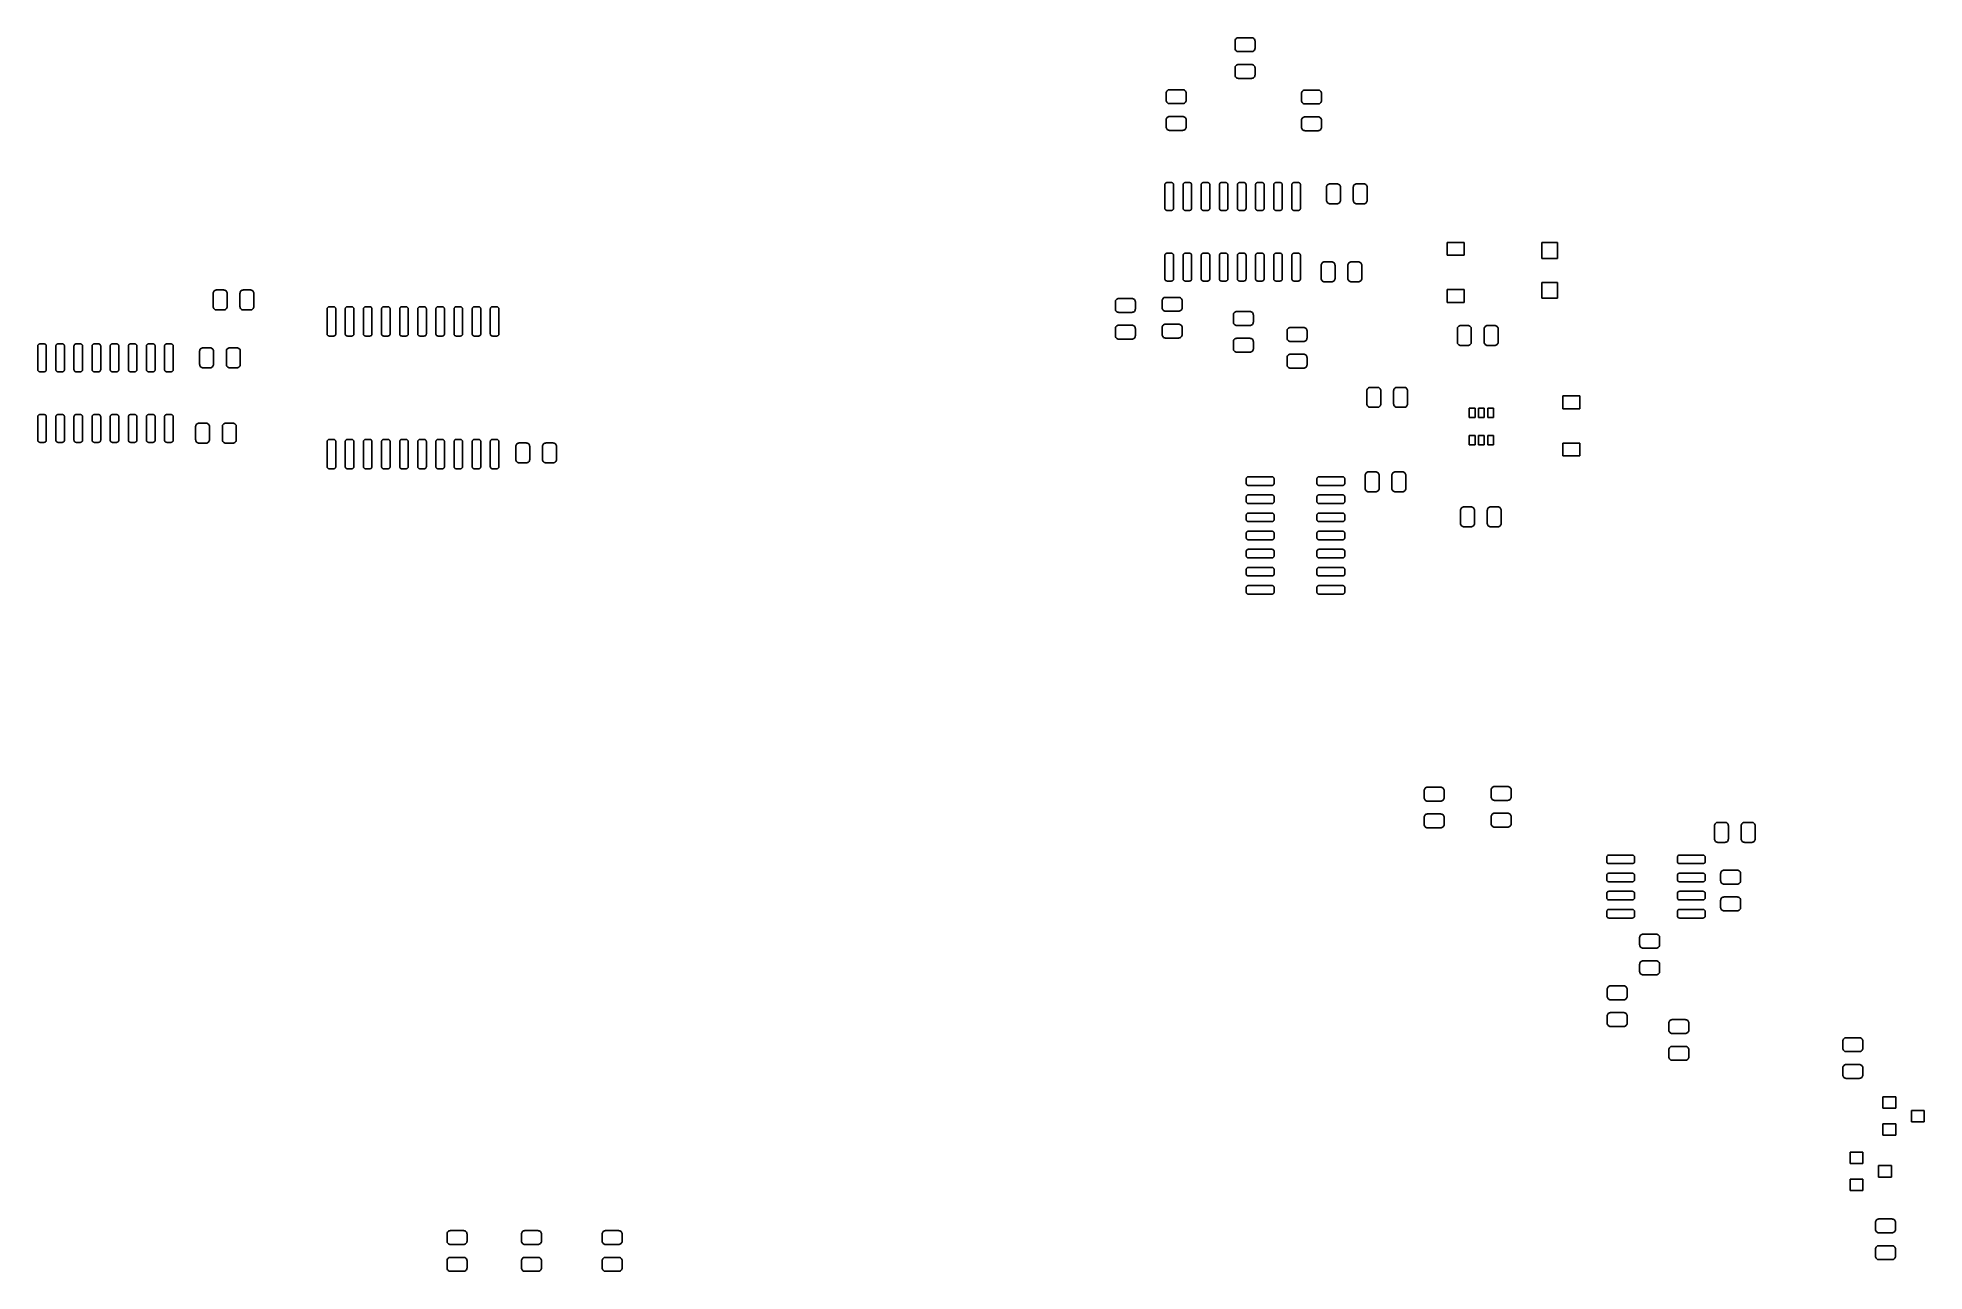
# Model space of a CAD drawing. Extents: x 2.48 to 7.69, y -5.15 to -1.74.
import ezdxf

# ---------------------------------------------------------------- set-up
doc = ezdxf.new("R2010")
doc.units = 0
doc.header["$MEASUREMENT"] = 0
doc.layers.add('BLACK', color=7, linetype='CONTINUOUS')

msp = doc.modelspace()

# ---------------------------------------------------------------- linework, layer by layer
at = {"layer": 'BLACK', "linetype": 'CONTINUOUS'}
for p, q in [((5.78594, -1.75438), (5.78613, -1.75251)), ((5.78594, -1.77358), (5.78594, -1.75438)), ((5.78613, -1.75251), (5.78667, -1.75071)), ((5.78667, -1.75071), (5.78756, -1.74905)), ((5.78756, -1.74905), (5.78875, -1.7476)), ((5.78875, -1.7476), (5.79021, -1.74641)), ((5.79021, -1.74641), (5.79186, -1.74552)), ((5.79186, -1.74552), (5.79367, -1.74497)), ((5.79367, -1.74497), (5.79554, -1.74479)), ((5.79554, -1.74479), (5.83146, -1.74479)), ((5.83146, -1.74479), (5.83333, -1.74497)), ((5.83333, -1.74497), (5.83514, -1.74552)), ((5.83514, -1.74552), (5.83679, -1.74641)), ((5.83679, -1.74641), (5.83825, -1.7476)), ((5.83825, -1.7476), (5.83944, -1.74905)), ((5.83944, -1.74905), (5.84033, -1.75071)), ((5.84033, -1.75071), (5.84087, -1.75251)), ((5.84087, -1.75251), (5.84106, -1.75438)), ((5.84106, -1.75438), (5.84106, -1.77358)), ((5.78613, -1.77545), (5.78594, -1.77358)), ((5.78667, -1.77725), (5.78613, -1.77545)), ((5.78756, -1.77891), (5.78667, -1.77725)), ((5.78875, -1.78036), (5.78756, -1.77891)), ((5.79021, -1.78156), (5.78875, -1.78036)), ((5.78875, -1.82142), (5.79021, -1.82022)), ((5.79186, -1.78244), (5.79021, -1.78156)), ((5.79021, -1.82022), (5.79186, -1.81934)), ((5.79367, -1.78299), (5.79186, -1.78244)), ((5.79186, -1.81934), (5.79367, -1.81879)), ((5.79554, -1.78317), (5.79367, -1.78299)), ((5.79367, -1.81879), (5.79554, -1.81861)), ((5.83146, -1.78317), (5.79554, -1.78317)), ((5.79554, -1.81861), (5.83146, -1.81861)), ((5.83333, -1.78299), (5.83146, -1.78317)), ((5.83146, -1.81861), (5.83333, -1.81879)), ((5.83514, -1.78244), (5.83333, -1.78299)), ((5.83333, -1.81879), (5.83514, -1.81934)), ((5.83679, -1.78156), (5.83514, -1.78244)), ((5.83514, -1.81934), (5.83679, -1.82022)), ((5.83825, -1.78036), (5.83679, -1.78156)), ((5.83679, -1.82022), (5.83825, -1.82142)), ((5.83944, -1.77891), (5.83825, -1.78036)), ((5.84033, -1.77725), (5.83944, -1.77891)), ((5.84087, -1.77545), (5.84033, -1.77725)), ((5.84106, -1.77358), (5.84087, -1.77545)), ((5.78594, -1.8282), (5.78613, -1.82633)), ((5.78594, -1.8474), (5.78594, -1.8282)), ((5.78613, -1.84927), (5.78594, -1.8474)), ((5.78613, -1.82633), (5.78667, -1.82453)), ((5.78667, -1.85107), (5.78613, -1.84927)), ((5.78667, -1.82453), (5.78756, -1.82287)), ((5.78756, -1.85273), (5.78667, -1.85107)), ((5.78756, -1.82287), (5.78875, -1.82142)), ((5.78875, -1.85418), (5.78756, -1.85273)), ((5.79021, -1.85538), (5.78875, -1.85418)), ((5.79186, -1.85626), (5.79021, -1.85538)), ((5.79367, -1.85681), (5.79186, -1.85626)), ((5.79554, -1.85699), (5.79367, -1.85681)), ((5.83146, -1.85699), (5.79554, -1.85699)), ((5.83333, -1.85681), (5.83146, -1.85699)), ((5.83514, -1.85626), (5.83333, -1.85681)), ((5.83679, -1.85538), (5.83514, -1.85626)), ((5.83825, -1.85418), (5.83679, -1.85538)), ((5.83825, -1.82142), (5.83944, -1.82287)), ((5.83944, -1.85273), (5.83825, -1.85418)), ((5.83944, -1.82287), (5.84033, -1.82453)), ((5.84033, -1.85107), (5.83944, -1.85273)), ((5.84033, -1.82453), (5.84087, -1.82633)), ((5.84087, -1.84927), (5.84033, -1.85107)), ((5.84087, -1.82633), (5.84106, -1.8282)), ((5.84106, -1.8474), (5.84087, -1.84927)), ((5.84106, -1.8282), (5.84106, -1.8474)), ((5.59594, -1.89779), (5.59613, -1.89592)), ((5.59594, -1.91699), (5.59594, -1.89779)), ((5.59613, -1.91886), (5.59594, -1.91699)), ((5.59613, -1.89592), (5.59667, -1.89412)), ((5.59667, -1.92066), (5.59613, -1.91886)), ((5.59667, -1.89412), (5.59756, -1.89246)), ((5.59756, -1.92232), (5.59667, -1.92066)), ((5.59756, -1.89246), (5.59875, -1.89101)), ((5.59875, -1.92377), (5.59756, -1.92232)), ((5.59875, -1.89101), (5.60021, -1.88981)), ((5.60021, -1.92497), (5.59875, -1.92377)), ((5.60021, -1.88981), (5.60187, -1.88893)), ((5.60187, -1.92585), (5.60021, -1.92497)), ((5.60187, -1.88893), (5.60367, -1.88838)), ((5.60367, -1.88838), (5.60554, -1.8882)), ((5.60554, -1.8882), (5.64146, -1.8882)), ((5.64146, -1.8882), (5.64333, -1.88838)), ((5.64333, -1.88838), (5.64513, -1.88893)), ((5.64513, -1.88893), (5.64679, -1.88981)), ((5.64679, -1.92497), (5.64513, -1.92585)), ((5.64679, -1.88981), (5.64825, -1.89101)), ((5.64825, -1.92377), (5.64679, -1.92497)), ((5.64825, -1.89101), (5.64944, -1.89246)), ((5.64944, -1.92232), (5.64825, -1.92377)), ((5.64944, -1.89246), (5.65033, -1.89412)), ((5.65033, -1.92066), (5.64944, -1.92232)), ((5.65033, -1.89412), (5.65087, -1.89592)), ((5.65087, -1.91886), (5.65033, -1.92066)), ((5.65087, -1.89592), (5.65106, -1.89779)), ((5.65106, -1.91699), (5.65087, -1.91886)), ((5.65106, -1.89779), (5.65106, -1.91699)), ((5.96944, -1.89879), (5.96963, -1.89692)), ((5.96944, -1.91799), (5.96944, -1.89879)), ((5.96963, -1.91986), (5.96944, -1.91799)), ((5.96963, -1.89692), (5.97017, -1.89512)), ((5.97017, -1.92166), (5.96963, -1.91986)), ((5.97017, -1.89512), (5.97106, -1.89346)), ((5.97106, -1.92332), (5.97017, -1.92166)), ((5.97106, -1.89346), (5.97225, -1.89201)), ((5.97225, -1.92477), (5.97106, -1.92332)), ((5.97225, -1.89201), (5.97371, -1.89081)), ((5.97371, -1.92597), (5.97225, -1.92477)), ((5.97371, -1.89081), (5.97537, -1.88993)), ((5.97537, -1.88993), (5.97717, -1.88938)), ((5.97717, -1.88938), (5.97904, -1.8892)), ((5.97904, -1.8892), (6.01496, -1.8892)), ((6.01496, -1.8892), (6.01683, -1.88938)), ((6.01683, -1.88938), (6.01863, -1.88993)), ((6.01863, -1.88993), (6.02029, -1.89081)), ((6.02029, -1.89081), (6.02175, -1.89201)), ((6.02175, -1.92477), (6.02029, -1.92597)), ((6.02175, -1.89201), (6.02294, -1.89346)), ((6.02294, -1.92332), (6.02175, -1.92477)), ((6.02294, -1.89346), (6.02383, -1.89512)), ((6.02383, -1.92166), (6.02294, -1.92332)), ((6.02383, -1.89512), (6.02437, -1.89692)), ((6.02437, -1.91986), (6.02383, -1.92166)), ((6.02437, -1.89692), (6.02456, -1.89879)), ((6.02456, -1.91799), (6.02437, -1.91986)), ((6.02456, -1.89879), (6.02456, -1.91799)), ((5.59594, -1.97161), (5.59613, -1.96974)), ((5.59594, -1.99081), (5.59594, -1.97161)), ((5.59613, -1.96974), (5.59667, -1.96794)), ((5.59667, -1.96794), (5.59756, -1.96628)), ((5.59756, -1.96628), (5.59875, -1.96483)), ((5.59875, -1.96483), (5.60021, -1.96363)), ((5.60021, -1.96363), (5.60187, -1.96275)), ((5.60367, -1.9264), (5.60187, -1.92585)), ((5.60187, -1.96275), (5.60367, -1.9622)), ((5.60554, -1.92658), (5.60367, -1.9264)), ((5.60367, -1.9622), (5.60554, -1.96202)), ((5.64146, -1.92658), (5.60554, -1.92658)), ((5.60554, -1.96202), (5.64146, -1.96202)), ((5.64333, -1.9264), (5.64146, -1.92658)), ((5.64146, -1.96202), (5.64333, -1.9622)), ((5.64513, -1.92585), (5.64333, -1.9264)), ((5.64333, -1.9622), (5.64513, -1.96275)), ((5.64513, -1.96275), (5.64679, -1.96363)), ((5.64679, -1.96363), (5.64825, -1.96483)), ((5.64825, -1.96483), (5.64944, -1.96628)), ((5.64944, -1.96628), (5.65033, -1.96794)), ((5.65033, -1.96794), (5.65087, -1.96974)), ((5.65087, -1.96974), (5.65106, -1.97161)), ((5.65106, -1.97161), (5.65106, -1.99081)), ((5.96944, -1.97261), (5.96963, -1.97074)), ((5.96944, -1.99181), (5.96944, -1.97261)), ((5.96963, -1.97074), (5.97017, -1.96894)), ((5.97017, -1.96894), (5.97106, -1.96728)), ((5.97106, -1.96728), (5.97225, -1.96583)), ((5.97225, -1.96583), (5.97371, -1.96463)), ((5.97537, -1.92685), (5.97371, -1.92597)), ((5.97371, -1.96463), (5.97537, -1.96375)), ((5.97717, -1.9274), (5.97537, -1.92685)), ((5.97537, -1.96375), (5.97717, -1.9632)), ((5.97904, -1.92758), (5.97717, -1.9274)), ((5.97717, -1.9632), (5.97904, -1.96302)), ((6.01496, -1.92758), (5.97904, -1.92758)), ((5.97904, -1.96302), (6.01496, -1.96302)), ((6.01683, -1.9274), (6.01496, -1.92758)), ((6.01496, -1.96302), (6.01683, -1.9632)), ((6.01863, -1.92685), (6.01683, -1.9274)), ((6.01683, -1.9632), (6.01863, -1.96375)), ((6.02029, -1.92597), (6.01863, -1.92685)), ((6.01863, -1.96375), (6.02029, -1.96463)), ((6.02029, -1.96463), (6.02175, -1.96583)), ((6.02175, -1.96583), (6.02294, -1.96728)), ((6.02294, -1.96728), (6.02383, -1.96894)), ((6.02383, -1.96894), (6.02437, -1.97074)), ((6.02437, -1.97074), (6.02456, -1.97261)), ((6.02456, -1.97261), (6.02456, -1.99181)), ((5.59613, -1.99268), (5.59594, -1.99081)), ((5.59667, -1.99448), (5.59613, -1.99268)), ((5.59756, -1.99614), (5.59667, -1.99448)), ((5.59875, -1.99759), (5.59756, -1.99614)), ((5.60021, -1.99879), (5.59875, -1.99759)), ((5.60187, -1.99967), (5.60021, -1.99879)), ((5.60367, -2.00022), (5.60187, -1.99967)), ((5.60554, -2.0004), (5.60367, -2.00022)), ((5.64146, -2.0004), (5.60554, -2.0004)), ((5.64333, -2.00022), (5.64146, -2.0004)), ((5.64513, -1.99967), (5.64333, -2.00022)), ((5.64679, -1.99879), (5.64513, -1.99967)), ((5.64825, -1.99759), (5.64679, -1.99879)), ((5.64944, -1.99614), (5.64825, -1.99759)), ((5.65033, -1.99448), (5.64944, -1.99614)), ((5.65087, -1.99268), (5.65033, -1.99448)), ((5.65106, -1.99081), (5.65087, -1.99268)), ((5.96963, -1.99368), (5.96944, -1.99181)), ((5.97017, -1.99548), (5.96963, -1.99368)), ((5.97106, -1.99714), (5.97017, -1.99548)), ((5.97225, -1.99859), (5.97106, -1.99714)), ((5.97371, -1.99979), (5.97225, -1.99859)), ((5.97537, -2.00067), (5.97371, -1.99979)), ((5.97717, -2.00122), (5.97537, -2.00067)), ((5.97904, -2.0014), (5.97717, -2.00122)), ((6.01496, -2.0014), (5.97904, -2.0014)), ((6.01683, -2.00122), (6.01496, -2.0014)), ((6.01863, -2.00067), (6.01683, -2.00122)), ((6.02029, -1.99979), (6.01863, -2.00067)), ((6.02175, -1.99859), (6.02029, -1.99979)), ((6.02294, -1.99714), (6.02175, -1.99859)), ((6.02383, -1.99548), (6.02294, -1.99714)), ((6.02437, -1.99368), (6.02383, -1.99548)), ((6.02456, -1.99181), (6.02437, -1.99368)), ((5.59269, -2.15038), (5.5928, -2.14923)), ((5.59269, -2.21534), (5.59269, -2.15038)), ((5.5928, -2.14923), (5.59314, -2.14812)), ((5.59314, -2.14812), (5.59368, -2.1471)), ((5.59368, -2.1471), (5.59442, -2.1462)), ((5.59442, -2.1462), (5.59531, -2.14547)), ((5.59531, -2.14547), (5.59633, -2.14492)), ((5.59633, -2.14492), (5.59744, -2.14459)), ((5.59744, -2.14459), (5.59859, -2.14447)), ((5.59859, -2.14447), (5.61041, -2.14447)), ((5.61041, -2.14447), (5.61156, -2.14459)), ((5.61156, -2.14459), (5.61267, -2.14492)), ((5.61267, -2.14492), (5.61369, -2.14547)), ((5.61369, -2.14547), (5.61458, -2.1462)), ((5.61458, -2.1462), (5.61532, -2.1471)), ((5.61532, -2.1471), (5.61586, -2.14812)), ((5.61586, -2.14812), (5.6162, -2.14923)), ((5.6162, -2.14923), (5.61631, -2.15038)), ((5.61631, -2.15038), (5.61631, -2.21534)), ((5.64269, -2.15038), (5.6428, -2.14923)), ((5.64269, -2.21534), (5.64269, -2.15038)), ((5.6428, -2.14923), (5.64314, -2.14812)), ((5.64314, -2.14812), (5.64368, -2.1471)), ((5.64368, -2.1471), (5.64442, -2.1462)), ((5.64442, -2.1462), (5.64531, -2.14547)), ((5.64531, -2.14547), (5.64633, -2.14492)), ((5.64633, -2.14492), (5.64744, -2.14459)), ((5.64744, -2.14459), (5.64859, -2.14447)), ((5.64859, -2.14447), (5.66041, -2.14447)), ((5.66041, -2.14447), (5.66156, -2.14459)), ((5.66156, -2.14459), (5.66267, -2.14492)), ((5.66267, -2.14492), (5.66369, -2.14547)), ((5.66369, -2.14547), (5.66458, -2.1462)), ((5.66458, -2.1462), (5.66532, -2.1471)), ((5.66532, -2.1471), (5.66586, -2.14812)), ((5.66586, -2.14812), (5.6662, -2.14923)), ((5.6662, -2.14923), (5.66631, -2.15038)), ((5.66631, -2.15038), (5.66631, -2.21534)), ((5.69269, -2.15038), (5.6928, -2.14923)), ((5.69269, -2.21534), (5.69269, -2.15038)), ((5.6928, -2.14923), (5.69314, -2.14812)), ((5.69314, -2.14812), (5.69368, -2.1471)), ((5.69368, -2.1471), (5.69442, -2.1462)), ((5.69442, -2.1462), (5.69531, -2.14547)), ((5.69531, -2.14547), (5.69633, -2.14492)), ((5.69633, -2.14492), (5.69744, -2.14459)), ((5.69744, -2.14459), (5.69859, -2.14447)), ((5.69859, -2.14447), (5.71041, -2.14447)), ((5.71041, -2.14447), (5.71156, -2.14459)), ((5.71156, -2.14459), (5.71267, -2.14492)), ((5.71267, -2.14492), (5.71369, -2.14547)), ((5.71369, -2.14547), (5.71458, -2.1462)), ((5.71458, -2.1462), (5.71532, -2.1471)), ((5.71532, -2.1471), (5.71586, -2.14812)), ((5.71586, -2.14812), (5.7162, -2.14923)), ((5.7162, -2.14923), (5.71631, -2.15038)), ((5.71631, -2.15038), (5.71631, -2.21534)), ((5.74269, -2.15038), (5.7428, -2.14923)), ((5.74269, -2.21534), (5.74269, -2.15038)), ((5.7428, -2.14923), (5.74314, -2.14812)), ((5.74314, -2.14812), (5.74368, -2.1471)), ((5.74368, -2.1471), (5.74442, -2.1462)), ((5.74442, -2.1462), (5.74531, -2.14547)), ((5.74531, -2.14547), (5.74633, -2.14492)), ((5.74633, -2.14492), (5.74744, -2.14459)), ((5.74744, -2.14459), (5.74859, -2.14447)), ((5.74859, -2.14447), (5.76041, -2.14447)), ((5.76041, -2.14447), (5.76156, -2.14459)), ((5.76156, -2.14459), (5.76267, -2.14492)), ((5.76267, -2.14492), (5.76369, -2.14547)), ((5.76369, -2.14547), (5.76458, -2.1462)), ((5.76458, -2.1462), (5.76532, -2.1471)), ((5.76532, -2.1471), (5.76586, -2.14812)), ((5.76586, -2.14812), (5.7662, -2.14923)), ((5.7662, -2.14923), (5.76631, -2.15038)), ((5.76631, -2.15038), (5.76631, -2.21534)), ((5.79269, -2.15038), (5.7928, -2.14923)), ((5.79269, -2.21534), (5.79269, -2.15038)), ((5.7928, -2.14923), (5.79314, -2.14812)), ((5.79314, -2.14812), (5.79368, -2.1471)), ((5.79368, -2.1471), (5.79442, -2.1462)), ((5.79442, -2.1462), (5.79531, -2.14547)), ((5.79531, -2.14547), (5.79633, -2.14492)), ((5.79633, -2.14492), (5.79744, -2.14459)), ((5.79744, -2.14459), (5.79859, -2.14447)), ((5.79859, -2.14447), (5.81041, -2.14447)), ((5.81041, -2.14447), (5.81156, -2.14459)), ((5.81156, -2.14459), (5.81267, -2.14492)), ((5.81267, -2.14492), (5.81369, -2.14547)), ((5.81369, -2.14547), (5.81458, -2.1462)), ((5.81458, -2.1462), (5.81532, -2.1471)), ((5.81532, -2.1471), (5.81586, -2.14812)), ((5.81586, -2.14812), (5.8162, -2.14923)), ((5.8162, -2.14923), (5.81631, -2.15038)), ((5.81631, -2.15038), (5.81631, -2.21534)), ((5.84269, -2.15038), (5.8428, -2.14923)), ((5.84269, -2.21534), (5.84269, -2.15038)), ((5.8428, -2.14923), (5.84314, -2.14812)), ((5.84314, -2.14812), (5.84368, -2.1471)), ((5.84368, -2.1471), (5.84442, -2.1462)), ((5.84442, -2.1462), (5.84531, -2.14547)), ((5.84531, -2.14547), (5.84633, -2.14492)), ((5.84633, -2.14492), (5.84744, -2.14459)), ((5.84744, -2.14459), (5.84859, -2.14447)), ((5.84859, -2.14447), (5.86041, -2.14447)), ((5.86041, -2.14447), (5.86156, -2.14459)), ((5.86156, -2.14459), (5.86267, -2.14492)), ((5.86267, -2.14492), (5.86369, -2.14547)), ((5.86369, -2.14547), (5.86458, -2.1462)), ((5.86458, -2.1462), (5.86532, -2.1471)), ((5.86532, -2.1471), (5.86586, -2.14812)), ((5.86586, -2.14812), (5.8662, -2.14923)), ((5.8662, -2.14923), (5.86631, -2.15038)), ((5.86631, -2.15038), (5.86631, -2.21534)), ((5.89269, -2.15038), (5.8928, -2.14923)), ((5.89269, -2.21534), (5.89269, -2.15038)), ((5.8928, -2.14923), (5.89314, -2.14812)), ((5.89314, -2.14812), (5.89368, -2.1471)), ((5.89368, -2.1471), (5.89442, -2.1462)), ((5.89442, -2.1462), (5.89531, -2.14547)), ((5.89531, -2.14547), (5.89633, -2.14492)), ((5.89633, -2.14492), (5.89744, -2.14459)), ((5.89744, -2.14459), (5.89859, -2.14447)), ((5.89859, -2.14447), (5.91041, -2.14447)), ((5.91041, -2.14447), (5.91156, -2.14459)), ((5.91156, -2.14459), (5.91267, -2.14492)), ((5.91267, -2.14492), (5.91369, -2.14547)), ((5.91369, -2.14547), (5.91458, -2.1462)), ((5.91458, -2.1462), (5.91532, -2.1471)), ((5.91532, -2.1471), (5.91586, -2.14812)), ((5.91586, -2.14812), (5.9162, -2.14923)), ((5.9162, -2.14923), (5.91631, -2.15038)), ((5.91631, -2.15038), (5.91631, -2.21534)), ((5.94269, -2.15038), (5.9428, -2.14923)), ((5.94269, -2.21534), (5.94269, -2.15038)), ((5.9428, -2.14923), (5.94314, -2.14812)), ((5.94314, -2.14812), (5.94368, -2.1471)), ((5.94368, -2.1471), (5.94442, -2.1462)), ((5.94442, -2.1462), (5.94531, -2.14547)), ((5.94531, -2.14547), (5.94633, -2.14492)), ((5.94633, -2.14492), (5.94744, -2.14459)), ((5.94744, -2.14459), (5.94859, -2.14447)), ((5.94859, -2.14447), (5.96041, -2.14447)), ((5.96041, -2.14447), (5.96156, -2.14459)), ((5.96156, -2.14459), (5.96267, -2.14492)), ((5.96267, -2.14492), (5.96369, -2.14547)), ((5.96369, -2.14547), (5.96458, -2.1462)), ((5.96458, -2.1462), (5.96532, -2.1471)), ((5.96532, -2.1471), (5.96586, -2.14812)), ((5.96586, -2.14812), (5.9662, -2.14923)), ((5.9662, -2.14923), (5.96631, -2.15038)), ((5.96631, -2.15038), (5.96631, -2.21534)), ((6.0384, -2.15734), (6.03858, -2.15547)), ((6.0384, -2.19326), (6.0384, -2.15734)), ((6.03858, -2.15547), (6.03913, -2.15367)), ((6.03913, -2.15367), (6.04001, -2.15201)), ((6.04001, -2.15201), (6.04121, -2.15055)), ((6.04121, -2.15055), (6.04266, -2.14936)), ((6.04266, -2.14936), (6.04432, -2.14847)), ((6.04432, -2.14847), (6.04612, -2.14793)), ((6.04612, -2.14793), (6.04799, -2.14774)), ((6.04799, -2.14774), (6.06719, -2.14774)), ((6.06719, -2.14774), (6.06906, -2.14793)), ((6.06906, -2.14793), (6.07086, -2.14847)), ((6.07086, -2.14847), (6.07252, -2.14936)), ((6.07252, -2.14936), (6.07397, -2.15055)), ((6.07397, -2.15055), (6.07517, -2.15201)), ((6.07517, -2.15201), (6.07605, -2.15367)), ((6.07605, -2.15367), (6.0766, -2.15547)), ((6.0766, -2.15547), (6.07678, -2.15734)), ((6.07678, -2.15734), (6.07678, -2.19326)), ((6.11222, -2.15734), (6.1124, -2.15547)), ((6.11222, -2.19326), (6.11222, -2.15734)), ((6.1124, -2.15547), (6.11295, -2.15367)), ((6.11295, -2.15367), (6.11383, -2.15201)), ((6.11383, -2.15201), (6.11503, -2.15055)), ((6.11503, -2.15055), (6.11648, -2.14936)), ((6.11648, -2.14936), (6.11814, -2.14847)), ((6.11814, -2.14847), (6.11994, -2.14793)), ((6.11994, -2.14793), (6.12181, -2.14774)), ((6.12181, -2.14774), (6.14101, -2.14774)), ((6.14101, -2.14774), (6.14288, -2.14793)), ((6.14288, -2.14793), (6.14468, -2.14847)), ((6.14468, -2.14847), (6.14634, -2.14936)), ((6.14634, -2.14936), (6.14779, -2.15055)), ((6.14779, -2.15055), (6.14899, -2.15201)), ((6.14899, -2.15201), (6.14987, -2.15367)), ((6.14987, -2.15367), (6.15042, -2.15547)), ((6.15042, -2.15547), (6.1506, -2.15734)), ((6.1506, -2.15734), (6.1506, -2.19326)), ((5.5928, -2.21649), (5.59269, -2.21534)), ((5.59314, -2.2176), (5.5928, -2.21649)), ((5.59368, -2.21862), (5.59314, -2.2176)), ((5.59442, -2.21952), (5.59368, -2.21862)), ((5.59531, -2.22025), (5.59442, -2.21952)), ((5.59633, -2.2208), (5.59531, -2.22025)), ((5.59744, -2.22113), (5.59633, -2.2208)), ((5.59859, -2.22124), (5.59744, -2.22113)), ((5.61041, -2.22124), (5.59859, -2.22124)), ((5.61156, -2.22113), (5.61041, -2.22124)), ((5.61267, -2.2208), (5.61156, -2.22113)), ((5.61369, -2.22025), (5.61267, -2.2208)), ((5.61458, -2.21952), (5.61369, -2.22025)), ((5.61532, -2.21862), (5.61458, -2.21952)), ((5.61586, -2.2176), (5.61532, -2.21862)), ((5.6162, -2.21649), (5.61586, -2.2176)), ((5.61631, -2.21534), (5.6162, -2.21649)), ((5.6428, -2.21649), (5.64269, -2.21534)), ((5.64314, -2.2176), (5.6428, -2.21649)), ((5.64368, -2.21862), (5.64314, -2.2176)), ((5.64442, -2.21952), (5.64368, -2.21862)), ((5.64531, -2.22025), (5.64442, -2.21952)), ((5.64633, -2.2208), (5.64531, -2.22025)), ((5.64744, -2.22113), (5.64633, -2.2208)), ((5.64859, -2.22124), (5.64744, -2.22113)), ((5.66041, -2.22124), (5.64859, -2.22124)), ((5.66156, -2.22113), (5.66041, -2.22124)), ((5.66267, -2.2208), (5.66156, -2.22113)), ((5.66369, -2.22025), (5.66267, -2.2208)), ((5.66458, -2.21952), (5.66369, -2.22025)), ((5.66532, -2.21862), (5.66458, -2.21952)), ((5.66586, -2.2176), (5.66532, -2.21862)), ((5.6662, -2.21649), (5.66586, -2.2176)), ((5.66631, -2.21534), (5.6662, -2.21649)), ((5.6928, -2.21649), (5.69269, -2.21534)), ((5.69314, -2.2176), (5.6928, -2.21649)), ((5.69368, -2.21862), (5.69314, -2.2176)), ((5.69442, -2.21952), (5.69368, -2.21862)), ((5.69531, -2.22025), (5.69442, -2.21952)), ((5.69633, -2.2208), (5.69531, -2.22025)), ((5.69744, -2.22113), (5.69633, -2.2208)), ((5.69859, -2.22124), (5.69744, -2.22113)), ((5.71041, -2.22124), (5.69859, -2.22124)), ((5.71156, -2.22113), (5.71041, -2.22124)), ((5.71267, -2.2208), (5.71156, -2.22113)), ((5.71369, -2.22025), (5.71267, -2.2208)), ((5.71458, -2.21952), (5.71369, -2.22025)), ((5.71532, -2.21862), (5.71458, -2.21952)), ((5.71586, -2.2176), (5.71532, -2.21862)), ((5.7162, -2.21649), (5.71586, -2.2176)), ((5.71631, -2.21534), (5.7162, -2.21649)), ((5.7428, -2.21649), (5.74269, -2.21534)), ((5.74314, -2.2176), (5.7428, -2.21649)), ((5.74368, -2.21862), (5.74314, -2.2176)), ((5.74442, -2.21952), (5.74368, -2.21862)), ((5.74531, -2.22025), (5.74442, -2.21952)), ((5.74633, -2.2208), (5.74531, -2.22025)), ((5.74744, -2.22113), (5.74633, -2.2208)), ((5.74859, -2.22124), (5.74744, -2.22113)), ((5.76041, -2.22124), (5.74859, -2.22124)), ((5.76156, -2.22113), (5.76041, -2.22124)), ((5.76267, -2.2208), (5.76156, -2.22113)), ((5.76369, -2.22025), (5.76267, -2.2208)), ((5.76458, -2.21952), (5.76369, -2.22025)), ((5.76532, -2.21862), (5.76458, -2.21952)), ((5.76586, -2.2176), (5.76532, -2.21862)), ((5.7662, -2.21649), (5.76586, -2.2176)), ((5.76631, -2.21534), (5.7662, -2.21649)), ((5.7928, -2.21649), (5.79269, -2.21534)), ((5.79314, -2.2176), (5.7928, -2.21649)), ((5.79368, -2.21862), (5.79314, -2.2176)), ((5.79442, -2.21952), (5.79368, -2.21862)), ((5.79531, -2.22025), (5.79442, -2.21952)), ((5.79633, -2.2208), (5.79531, -2.22025)), ((5.79744, -2.22113), (5.79633, -2.2208)), ((5.79859, -2.22124), (5.79744, -2.22113)), ((5.81041, -2.22124), (5.79859, -2.22124)), ((5.81156, -2.22113), (5.81041, -2.22124)), ((5.81267, -2.2208), (5.81156, -2.22113)), ((5.81369, -2.22025), (5.81267, -2.2208)), ((5.81458, -2.21952), (5.81369, -2.22025)), ((5.81532, -2.21862), (5.81458, -2.21952)), ((5.81586, -2.2176), (5.81532, -2.21862)), ((5.8162, -2.21649), (5.81586, -2.2176)), ((5.81631, -2.21534), (5.8162, -2.21649)), ((5.8428, -2.21649), (5.84269, -2.21534)), ((5.84314, -2.2176), (5.8428, -2.21649)), ((5.84368, -2.21862), (5.84314, -2.2176)), ((5.84442, -2.21952), (5.84368, -2.21862)), ((5.84531, -2.22025), (5.84442, -2.21952)), ((5.84633, -2.2208), (5.84531, -2.22025)), ((5.84744, -2.22113), (5.84633, -2.2208)), ((5.84859, -2.22124), (5.84744, -2.22113)), ((5.86041, -2.22124), (5.84859, -2.22124)), ((5.86156, -2.22113), (5.86041, -2.22124)), ((5.86267, -2.2208), (5.86156, -2.22113)), ((5.86369, -2.22025), (5.86267, -2.2208)), ((5.86458, -2.21952), (5.86369, -2.22025)), ((5.86532, -2.21862), (5.86458, -2.21952)), ((5.86586, -2.2176), (5.86532, -2.21862)), ((5.8662, -2.21649), (5.86586, -2.2176)), ((5.86631, -2.21534), (5.8662, -2.21649)), ((5.8928, -2.21649), (5.89269, -2.21534)), ((5.89314, -2.2176), (5.8928, -2.21649)), ((5.89368, -2.21862), (5.89314, -2.2176)), ((5.89442, -2.21952), (5.89368, -2.21862)), ((5.89531, -2.22025), (5.89442, -2.21952)), ((5.89633, -2.2208), (5.89531, -2.22025)), ((5.89744, -2.22113), (5.89633, -2.2208)), ((5.89859, -2.22124), (5.89744, -2.22113)), ((5.91041, -2.22124), (5.89859, -2.22124)), ((5.91156, -2.22113), (5.91041, -2.22124)), ((5.91267, -2.2208), (5.91156, -2.22113)), ((5.91369, -2.22025), (5.91267, -2.2208)), ((5.91458, -2.21952), (5.91369, -2.22025)), ((5.91532, -2.21862), (5.91458, -2.21952)), ((5.91586, -2.2176), (5.91532, -2.21862)), ((5.9162, -2.21649), (5.91586, -2.2176)), ((5.91631, -2.21534), (5.9162, -2.21649)), ((5.9428, -2.21649), (5.94269, -2.21534)), ((5.94314, -2.2176), (5.9428, -2.21649)), ((5.94368, -2.21862), (5.94314, -2.2176)), ((5.94442, -2.21952), (5.94368, -2.21862)), ((5.94531, -2.22025), (5.94442, -2.21952)), ((5.94633, -2.2208), (5.94531, -2.22025)), ((5.94744, -2.22113), (5.94633, -2.2208)), ((5.94859, -2.22124), (5.94744, -2.22113)), ((5.96041, -2.22124), (5.94859, -2.22124)), ((5.96156, -2.22113), (5.96041, -2.22124)), ((5.96267, -2.2208), (5.96156, -2.22113)), ((5.96369, -2.22025), (5.96267, -2.2208)), ((5.96458, -2.21952), (5.96369, -2.22025)), ((5.96532, -2.21862), (5.96458, -2.21952)), ((5.96586, -2.2176), (5.96532, -2.21862)), ((5.9662, -2.21649), (5.96586, -2.2176)), ((5.96631, -2.21534), (5.9662, -2.21649)), ((6.03858, -2.19513), (6.0384, -2.19326)), ((6.03913, -2.19693), (6.03858, -2.19513)), ((6.04001, -2.19859), (6.03913, -2.19693)), ((6.04121, -2.20005), (6.04001, -2.19859)), ((6.04266, -2.20124), (6.04121, -2.20005)), ((6.04432, -2.20213), (6.04266, -2.20124)), ((6.04612, -2.20267), (6.04432, -2.20213)), ((6.04799, -2.20286), (6.04612, -2.20267)), ((6.06719, -2.20286), (6.04799, -2.20286)), ((6.06906, -2.20267), (6.06719, -2.20286)), ((6.07086, -2.20213), (6.06906, -2.20267)), ((6.07252, -2.20124), (6.07086, -2.20213)), ((6.07397, -2.20005), (6.07252, -2.20124)), ((6.07517, -2.19859), (6.07397, -2.20005)), ((6.07605, -2.19693), (6.07517, -2.19859)), ((6.0766, -2.19513), (6.07605, -2.19693)), ((6.07678, -2.19326), (6.0766, -2.19513)), ((6.1124, -2.19513), (6.11222, -2.19326)), ((6.11295, -2.19693), (6.1124, -2.19513)), ((6.11383, -2.19859), (6.11295, -2.19693)), ((6.11503, -2.20005), (6.11383, -2.19859)), ((6.11648, -2.20124), (6.11503, -2.20005)), ((6.11814, -2.20213), (6.11648, -2.20124)), ((6.11994, -2.20267), (6.11814, -2.20213)), ((6.12181, -2.20286), (6.11994, -2.20267)), ((6.14101, -2.20286), (6.12181, -2.20286)), ((6.14288, -2.20267), (6.14101, -2.20286)), ((6.14468, -2.20213), (6.14288, -2.20267)), ((6.14634, -2.20124), (6.14468, -2.20213)), ((6.14779, -2.20005), (6.14634, -2.20124)), ((6.14899, -2.19859), (6.14779, -2.20005)), ((6.14987, -2.19693), (6.14899, -2.19859)), ((6.15042, -2.19513), (6.14987, -2.19693)), ((6.1506, -2.19326), (6.15042, -2.19513)), ((5.59368, -2.34198), (5.59442, -2.34108)), ((5.59442, -2.34108), (5.59531, -2.34035)), ((5.59531, -2.34035), (5.59633, -2.3398)), ((5.59633, -2.3398), (5.59744, -2.33947)), ((5.59744, -2.33947), (5.59859, -2.33936)), ((5.59859, -2.33936), (5.61041, -2.33936)), ((5.61041, -2.33936), (5.61156, -2.33947)), ((5.61156, -2.33947), (5.61267, -2.3398)), ((5.61267, -2.3398), (5.61369, -2.34035)), ((5.61369, -2.34035), (5.61458, -2.34108)), ((5.61458, -2.34108), (5.61532, -2.34198)), ((5.64368, -2.34198), (5.64442, -2.34108)), ((5.64442, -2.34108), (5.64531, -2.34035)), ((5.64531, -2.34035), (5.64633, -2.3398)), ((5.64633, -2.3398), (5.64744, -2.33947)), ((5.64744, -2.33947), (5.64859, -2.33936)), ((5.64859, -2.33936), (5.66041, -2.33936)), ((5.66041, -2.33936), (5.66156, -2.33947)), ((5.66156, -2.33947), (5.66267, -2.3398)), ((5.66267, -2.3398), (5.66369, -2.34035)), ((5.66369, -2.34035), (5.66458, -2.34108)), ((5.66458, -2.34108), (5.66532, -2.34198)), ((5.69368, -2.34198), (5.69442, -2.34108)), ((5.69442, -2.34108), (5.69531, -2.34035)), ((5.69531, -2.34035), (5.69633, -2.3398)), ((5.69633, -2.3398), (5.69744, -2.33947)), ((5.69744, -2.33947), (5.69859, -2.33936)), ((5.69859, -2.33936), (5.71041, -2.33936)), ((5.71041, -2.33936), (5.71156, -2.33947)), ((5.71156, -2.33947), (5.71267, -2.3398)), ((5.71267, -2.3398), (5.71369, -2.34035)), ((5.71369, -2.34035), (5.71458, -2.34108)), ((5.71458, -2.34108), (5.71532, -2.34198)), ((5.74368, -2.34198), (5.74442, -2.34108)), ((5.74442, -2.34108), (5.74531, -2.34035)), ((5.74531, -2.34035), (5.74633, -2.3398)), ((5.74633, -2.3398), (5.74744, -2.33947)), ((5.74744, -2.33947), (5.74859, -2.33936)), ((5.74859, -2.33936), (5.76041, -2.33936)), ((5.76041, -2.33936), (5.76156, -2.33947)), ((5.76156, -2.33947), (5.76267, -2.3398)), ((5.76267, -2.3398), (5.76369, -2.34035)), ((5.76369, -2.34035), (5.76458, -2.34108)), ((5.76458, -2.34108), (5.76532, -2.34198)), ((5.79368, -2.34198), (5.79442, -2.34108)), ((5.79442, -2.34108), (5.79531, -2.34035)), ((5.79531, -2.34035), (5.79633, -2.3398)), ((5.79633, -2.3398), (5.79744, -2.33947)), ((5.79744, -2.33947), (5.79859, -2.33936)), ((5.79859, -2.33936), (5.81041, -2.33936)), ((5.81041, -2.33936), (5.81156, -2.33947)), ((5.81156, -2.33947), (5.81267, -2.3398)), ((5.81267, -2.3398), (5.81369, -2.34035)), ((5.81369, -2.34035), (5.81458, -2.34108)), ((5.81458, -2.34108), (5.81532, -2.34198)), ((5.84368, -2.34198), (5.84442, -2.34108)), ((5.84442, -2.34108), (5.84531, -2.34035)), ((5.84531, -2.34035), (5.84633, -2.3398)), ((5.84633, -2.3398), (5.84744, -2.33947)), ((5.84744, -2.33947), (5.84859, -2.33936)), ((5.84859, -2.33936), (5.86041, -2.33936)), ((5.86041, -2.33936), (5.86156, -2.33947)), ((5.86156, -2.33947), (5.86267, -2.3398)), ((5.86267, -2.3398), (5.86369, -2.34035)), ((5.86369, -2.34035), (5.86458, -2.34108)), ((5.86458, -2.34108), (5.86532, -2.34198)), ((5.89368, -2.34198), (5.89442, -2.34108)), ((5.89442, -2.34108), (5.89531, -2.34035)), ((5.89531, -2.34035), (5.89633, -2.3398)), ((5.89633, -2.3398), (5.89744, -2.33947)), ((5.89744, -2.33947), (5.89859, -2.33936)), ((5.89859, -2.33936), (5.91041, -2.33936)), ((5.91041, -2.33936), (5.91156, -2.33947)), ((5.91156, -2.33947), (5.91267, -2.3398)), ((5.91267, -2.3398), (5.91369, -2.34035)), ((5.91369, -2.34035), (5.91458, -2.34108)), ((5.91458, -2.34108), (5.91532, -2.34198)), ((5.94368, -2.34198), (5.94442, -2.34108)), ((5.94442, -2.34108), (5.94531, -2.34035)), ((5.94531, -2.34035), (5.94633, -2.3398)), ((5.94633, -2.3398), (5.94744, -2.33947)), ((5.94744, -2.33947), (5.94859, -2.33936)), ((5.94859, -2.33936), (5.96041, -2.33936)), ((5.96041, -2.33936), (5.96156, -2.33947)), ((5.96156, -2.33947), (5.96267, -2.3398)), ((5.96267, -2.3398), (5.96369, -2.34035)), ((5.96369, -2.34035), (5.96458, -2.34108)), ((5.96458, -2.34108), (5.96532, -2.34198)), ((6.37078, -2.34516), (6.37078, -2.30972)), ((6.37078, -2.30972), (6.41802, -2.30972)), ((6.41802, -2.30972), (6.41802, -2.34516)), ((6.63235, -2.35354), (6.63235, -2.31023)), ((6.63235, -2.31023), (6.67565, -2.31023)), ((6.67565, -2.31023), (6.67565, -2.35354)), ((5.59269, -2.34526), (5.5928, -2.34411)), ((5.59269, -2.41022), (5.59269, -2.34526)), ((5.5928, -2.34411), (5.59314, -2.343)), ((5.59314, -2.343), (5.59368, -2.34198)), ((5.61532, -2.34198), (5.61586, -2.343)), ((5.61586, -2.343), (5.6162, -2.34411)), ((5.6162, -2.34411), (5.61631, -2.34526)), ((5.61631, -2.34526), (5.61631, -2.41022)), ((5.64269, -2.34526), (5.6428, -2.34411)), ((5.64269, -2.41022), (5.64269, -2.34526)), ((5.6428, -2.34411), (5.64314, -2.343)), ((5.64314, -2.343), (5.64368, -2.34198)), ((5.66532, -2.34198), (5.66586, -2.343)), ((5.66586, -2.343), (5.6662, -2.34411)), ((5.6662, -2.34411), (5.66631, -2.34526)), ((5.66631, -2.34526), (5.66631, -2.41022)), ((5.69269, -2.34526), (5.6928, -2.34411)), ((5.69269, -2.41022), (5.69269, -2.34526)), ((5.6928, -2.34411), (5.69314, -2.343)), ((5.69314, -2.343), (5.69368, -2.34198)), ((5.71532, -2.34198), (5.71586, -2.343)), ((5.71586, -2.343), (5.7162, -2.34411)), ((5.7162, -2.34411), (5.71631, -2.34526)), ((5.71631, -2.34526), (5.71631, -2.41022)), ((5.74269, -2.34526), (5.7428, -2.34411)), ((5.74269, -2.41022), (5.74269, -2.34526)), ((5.7428, -2.34411), (5.74314, -2.343)), ((5.74314, -2.343), (5.74368, -2.34198)), ((5.76532, -2.34198), (5.76586, -2.343)), ((5.76586, -2.343), (5.7662, -2.34411)), ((5.7662, -2.34411), (5.76631, -2.34526)), ((5.76631, -2.34526), (5.76631, -2.41022)), ((5.79269, -2.34526), (5.7928, -2.34411)), ((5.79269, -2.41022), (5.79269, -2.34526)), ((5.7928, -2.34411), (5.79314, -2.343)), ((5.79314, -2.343), (5.79368, -2.34198)), ((5.81532, -2.34198), (5.81586, -2.343)), ((5.81586, -2.343), (5.8162, -2.34411)), ((5.8162, -2.34411), (5.81631, -2.34526)), ((5.81631, -2.34526), (5.81631, -2.41022)), ((5.84269, -2.34526), (5.8428, -2.34411)), ((5.84269, -2.41022), (5.84269, -2.34526)), ((5.8428, -2.34411), (5.84314, -2.343)), ((5.84314, -2.343), (5.84368, -2.34198)), ((5.86532, -2.34198), (5.86586, -2.343)), ((5.86586, -2.343), (5.8662, -2.34411)), ((5.8662, -2.34411), (5.86631, -2.34526)), ((5.86631, -2.34526), (5.86631, -2.41022)), ((5.89269, -2.34526), (5.8928, -2.34411)), ((5.89269, -2.41022), (5.89269, -2.34526)), ((5.8928, -2.34411), (5.89314, -2.343)), ((5.89314, -2.343), (5.89368, -2.34198)), ((5.91532, -2.34198), (5.91586, -2.343)), ((5.91586, -2.343), (5.9162, -2.34411)), ((5.9162, -2.34411), (5.91631, -2.34526)), ((5.91631, -2.34526), (5.91631, -2.41022)), ((5.94269, -2.34526), (5.9428, -2.34411)), ((5.94269, -2.41022), (5.94269, -2.34526)), ((5.9428, -2.34411), (5.94314, -2.343)), ((5.94314, -2.343), (5.94368, -2.34198)), ((5.96532, -2.34198), (5.96586, -2.343)), ((5.96586, -2.343), (5.9662, -2.34411)), ((5.9662, -2.34411), (5.96631, -2.34526)), ((5.96631, -2.34526), (5.96631, -2.41022)), ((6.0234, -2.37284), (6.02358, -2.37097)), ((6.0234, -2.40876), (6.0234, -2.37284)), ((6.02358, -2.37097), (6.02413, -2.36916)), ((6.02413, -2.36916), (6.02501, -2.36751)), ((6.02501, -2.36751), (6.02621, -2.36605)), ((6.02621, -2.36605), (6.02766, -2.36486)), ((6.02766, -2.36486), (6.02932, -2.36397)), ((6.02932, -2.36397), (6.03112, -2.36343)), ((6.03112, -2.36343), (6.03299, -2.36324)), ((6.03299, -2.36324), (6.05219, -2.36324)), ((6.05219, -2.36324), (6.05406, -2.36343)), ((6.05406, -2.36343), (6.05586, -2.36397)), ((6.05586, -2.36397), (6.05752, -2.36486)), ((6.05752, -2.36486), (6.05897, -2.36605)), ((6.05897, -2.36605), (6.06017, -2.36751)), ((6.06017, -2.36751), (6.06105, -2.36916)), ((6.06105, -2.36916), (6.0616, -2.37097)), ((6.0616, -2.37097), (6.06178, -2.37284)), ((6.06178, -2.37284), (6.06178, -2.40876)), ((6.09722, -2.37284), (6.0974, -2.37097)), ((6.09722, -2.40876), (6.09722, -2.37284)), ((6.0974, -2.37097), (6.09795, -2.36916)), ((6.09795, -2.36916), (6.09883, -2.36751)), ((6.09883, -2.36751), (6.10003, -2.36605)), ((6.10003, -2.36605), (6.10148, -2.36486)), ((6.10148, -2.36486), (6.10314, -2.36397)), ((6.10314, -2.36397), (6.10494, -2.36343)), ((6.10494, -2.36343), (6.10681, -2.36324)), ((6.10681, -2.36324), (6.12601, -2.36324)), ((6.12601, -2.36324), (6.12788, -2.36343)), ((6.12788, -2.36343), (6.12968, -2.36397)), ((6.12968, -2.36397), (6.13134, -2.36486)), ((6.13134, -2.36486), (6.13279, -2.36605)), ((6.13279, -2.36605), (6.13399, -2.36751)), ((6.13399, -2.36751), (6.13487, -2.36916)), ((6.13487, -2.36916), (6.13542, -2.37097)), ((6.13542, -2.37097), (6.1356, -2.37284)), ((6.1356, -2.37284), (6.1356, -2.40876)), ((6.41802, -2.34516), (6.37078, -2.34516)), ((6.67565, -2.35354), (6.63235, -2.35354)), ((2.96813, -2.44666), (2.96901, -2.44501)), ((2.96901, -2.44501), (2.97021, -2.44355)), ((2.97021, -2.44355), (2.97166, -2.44236)), ((2.97166, -2.44236), (2.97332, -2.44147)), ((2.97332, -2.44147), (2.97512, -2.44093)), ((2.97512, -2.44093), (2.97699, -2.44074)), ((2.97699, -2.44074), (2.99619, -2.44074)), ((2.99619, -2.44074), (2.99806, -2.44093)), ((2.99806, -2.44093), (2.99986, -2.44147)), ((2.99986, -2.44147), (3.00152, -2.44236)), ((3.00152, -2.44236), (3.00297, -2.44355)), ((3.00297, -2.44355), (3.00417, -2.44501)), ((3.00417, -2.44501), (3.00505, -2.44666)), ((3.04195, -2.44666), (3.04283, -2.44501)), ((3.04283, -2.44501), (3.04403, -2.44355)), ((3.04403, -2.44355), (3.04548, -2.44236)), ((3.04548, -2.44236), (3.04714, -2.44147)), ((3.04714, -2.44147), (3.04894, -2.44093)), ((3.04894, -2.44093), (3.05081, -2.44074)), ((3.05081, -2.44074), (3.07001, -2.44074)), ((3.07001, -2.44074), (3.07188, -2.44093)), ((3.07188, -2.44093), (3.07368, -2.44147)), ((3.07368, -2.44147), (3.07534, -2.44236)), ((3.07534, -2.44236), (3.07679, -2.44355)), ((3.07679, -2.44355), (3.07799, -2.44501)), ((3.07799, -2.44501), (3.07887, -2.44666)), ((5.5928, -2.41137), (5.59269, -2.41022)), ((5.59314, -2.41248), (5.5928, -2.41137)), ((5.59368, -2.4135), (5.59314, -2.41248)), ((5.59442, -2.4144), (5.59368, -2.4135)), ((5.59531, -2.41513), (5.59442, -2.4144)), ((5.59633, -2.41568), (5.59531, -2.41513)), ((5.59744, -2.41601), (5.59633, -2.41568)), ((5.59859, -2.41613), (5.59744, -2.41601)), ((5.61041, -2.41613), (5.59859, -2.41613)), ((5.61156, -2.41601), (5.61041, -2.41613)), ((5.61267, -2.41568), (5.61156, -2.41601)), ((5.61369, -2.41513), (5.61267, -2.41568)), ((5.61458, -2.4144), (5.61369, -2.41513)), ((5.61532, -2.4135), (5.61458, -2.4144)), ((5.61586, -2.41248), (5.61532, -2.4135)), ((5.6162, -2.41137), (5.61586, -2.41248)), ((5.61631, -2.41022), (5.6162, -2.41137)), ((5.6428, -2.41137), (5.64269, -2.41022)), ((5.64314, -2.41248), (5.6428, -2.41137)), ((5.64368, -2.4135), (5.64314, -2.41248)), ((5.64442, -2.4144), (5.64368, -2.4135)), ((5.64531, -2.41513), (5.64442, -2.4144)), ((5.64633, -2.41568), (5.64531, -2.41513)), ((5.64744, -2.41601), (5.64633, -2.41568)), ((5.64859, -2.41613), (5.64744, -2.41601)), ((5.66041, -2.41613), (5.64859, -2.41613)), ((5.66156, -2.41601), (5.66041, -2.41613)), ((5.66267, -2.41568), (5.66156, -2.41601)), ((5.66369, -2.41513), (5.66267, -2.41568)), ((5.66458, -2.4144), (5.66369, -2.41513)), ((5.66532, -2.4135), (5.66458, -2.4144)), ((5.66586, -2.41248), (5.66532, -2.4135)), ((5.6662, -2.41137), (5.66586, -2.41248)), ((5.66631, -2.41022), (5.6662, -2.41137)), ((5.6928, -2.41137), (5.69269, -2.41022)), ((5.69314, -2.41248), (5.6928, -2.41137)), ((5.69368, -2.4135), (5.69314, -2.41248)), ((5.69442, -2.4144), (5.69368, -2.4135)), ((5.69531, -2.41513), (5.69442, -2.4144)), ((5.69633, -2.41568), (5.69531, -2.41513)), ((5.69744, -2.41601), (5.69633, -2.41568)), ((5.69859, -2.41613), (5.69744, -2.41601)), ((5.71041, -2.41613), (5.69859, -2.41613)), ((5.71156, -2.41601), (5.71041, -2.41613)), ((5.71267, -2.41568), (5.71156, -2.41601)), ((5.71369, -2.41513), (5.71267, -2.41568)), ((5.71458, -2.4144), (5.71369, -2.41513)), ((5.71532, -2.4135), (5.71458, -2.4144)), ((5.71586, -2.41248), (5.71532, -2.4135)), ((5.7162, -2.41137), (5.71586, -2.41248)), ((5.71631, -2.41022), (5.7162, -2.41137)), ((5.7428, -2.41137), (5.74269, -2.41022)), ((5.74314, -2.41248), (5.7428, -2.41137)), ((5.74368, -2.4135), (5.74314, -2.41248)), ((5.74442, -2.4144), (5.74368, -2.4135)), ((5.74531, -2.41513), (5.74442, -2.4144)), ((5.74633, -2.41568), (5.74531, -2.41513)), ((5.74744, -2.41601), (5.74633, -2.41568)), ((5.74859, -2.41613), (5.74744, -2.41601)), ((5.76041, -2.41613), (5.74859, -2.41613)), ((5.76156, -2.41601), (5.76041, -2.41613)), ((5.76267, -2.41568), (5.76156, -2.41601)), ((5.76369, -2.41513), (5.76267, -2.41568)), ((5.76458, -2.4144), (5.76369, -2.41513)), ((5.76532, -2.4135), (5.76458, -2.4144)), ((5.76586, -2.41248), (5.76532, -2.4135)), ((5.7662, -2.41137), (5.76586, -2.41248)), ((5.76631, -2.41022), (5.7662, -2.41137)), ((5.7928, -2.41137), (5.79269, -2.41022)), ((5.79314, -2.41248), (5.7928, -2.41137)), ((5.79368, -2.4135), (5.79314, -2.41248)), ((5.79442, -2.4144), (5.79368, -2.4135)), ((5.79531, -2.41513), (5.79442, -2.4144)), ((5.79633, -2.41568), (5.79531, -2.41513)), ((5.79744, -2.41601), (5.79633, -2.41568)), ((5.79859, -2.41613), (5.79744, -2.41601)), ((5.81041, -2.41613), (5.79859, -2.41613)), ((5.81156, -2.41601), (5.81041, -2.41613)), ((5.81267, -2.41568), (5.81156, -2.41601)), ((5.81369, -2.41513), (5.81267, -2.41568)), ((5.81458, -2.4144), (5.81369, -2.41513)), ((5.81532, -2.4135), (5.81458, -2.4144)), ((5.81586, -2.41248), (5.81532, -2.4135)), ((5.8162, -2.41137), (5.81586, -2.41248)), ((5.81631, -2.41022), (5.8162, -2.41137)), ((5.8428, -2.41137), (5.84269, -2.41022)), ((5.84314, -2.41248), (5.8428, -2.41137)), ((5.84368, -2.4135), (5.84314, -2.41248)), ((5.84442, -2.4144), (5.84368, -2.4135)), ((5.84531, -2.41513), (5.84442, -2.4144)), ((5.84633, -2.41568), (5.84531, -2.41513)), ((5.84744, -2.41601), (5.84633, -2.41568)), ((5.84859, -2.41613), (5.84744, -2.41601)), ((5.86041, -2.41613), (5.84859, -2.41613)), ((5.86156, -2.41601), (5.86041, -2.41613)), ((5.86267, -2.41568), (5.86156, -2.41601)), ((5.86369, -2.41513), (5.86267, -2.41568)), ((5.86458, -2.4144), (5.86369, -2.41513)), ((5.86532, -2.4135), (5.86458, -2.4144)), ((5.86586, -2.41248), (5.86532, -2.4135)), ((5.8662, -2.41137), (5.86586, -2.41248)), ((5.86631, -2.41022), (5.8662, -2.41137)), ((5.8928, -2.41137), (5.89269, -2.41022)), ((5.89314, -2.41248), (5.8928, -2.41137)), ((5.89368, -2.4135), (5.89314, -2.41248)), ((5.89442, -2.4144), (5.89368, -2.4135)), ((5.89531, -2.41513), (5.89442, -2.4144)), ((5.89633, -2.41568), (5.89531, -2.41513)), ((5.89744, -2.41601), (5.89633, -2.41568)), ((5.89859, -2.41613), (5.89744, -2.41601)), ((5.91041, -2.41613), (5.89859, -2.41613)), ((5.91156, -2.41601), (5.91041, -2.41613)), ((5.91267, -2.41568), (5.91156, -2.41601)), ((5.91369, -2.41513), (5.91267, -2.41568)), ((5.91458, -2.4144), (5.91369, -2.41513)), ((5.91532, -2.4135), (5.91458, -2.4144)), ((5.91586, -2.41248), (5.91532, -2.4135)), ((5.9162, -2.41137), (5.91586, -2.41248)), ((5.91631, -2.41022), (5.9162, -2.41137)), ((5.9428, -2.41137), (5.94269, -2.41022)), ((5.94314, -2.41248), (5.9428, -2.41137)), ((5.94368, -2.4135), (5.94314, -2.41248)), ((5.94442, -2.4144), (5.94368, -2.4135)), ((5.94531, -2.41513), (5.94442, -2.4144)), ((5.94633, -2.41568), (5.94531, -2.41513)), ((5.94744, -2.41601), (5.94633, -2.41568)), ((5.94859, -2.41613), (5.94744, -2.41601)), ((5.96041, -2.41613), (5.94859, -2.41613)), ((5.96156, -2.41601), (5.96041, -2.41613)), ((5.96267, -2.41568), (5.96156, -2.41601)), ((5.96369, -2.41513), (5.96267, -2.41568)), ((5.96458, -2.4144), (5.96369, -2.41513)), ((5.96532, -2.4135), (5.96458, -2.4144)), ((5.96586, -2.41248), (5.96532, -2.4135)), ((5.9662, -2.41137), (5.96586, -2.41248)), ((5.96631, -2.41022), (5.9662, -2.41137)), ((6.02358, -2.41063), (6.0234, -2.40876)), ((6.02413, -2.41243), (6.02358, -2.41063)), ((6.02501, -2.41409), (6.02413, -2.41243)), ((6.02621, -2.41555), (6.02501, -2.41409)), ((6.02766, -2.41674), (6.02621, -2.41555)), ((6.02932, -2.41763), (6.02766, -2.41674)), ((6.03112, -2.41817), (6.02932, -2.41763)), ((6.03299, -2.41836), (6.03112, -2.41817)), ((6.05219, -2.41836), (6.03299, -2.41836)), ((6.05406, -2.41817), (6.05219, -2.41836)), ((6.05586, -2.41763), (6.05406, -2.41817)), ((6.05752, -2.41674), (6.05586, -2.41763)), ((6.05897, -2.41555), (6.05752, -2.41674)), ((6.06017, -2.41409), (6.05897, -2.41555)), ((6.06105, -2.41243), (6.06017, -2.41409)), ((6.0616, -2.41063), (6.06105, -2.41243)), ((6.06178, -2.40876), (6.0616, -2.41063)), ((6.0974, -2.41063), (6.09722, -2.40876)), ((6.09795, -2.41243), (6.0974, -2.41063)), ((6.09883, -2.41409), (6.09795, -2.41243)), ((6.10003, -2.41555), (6.09883, -2.41409)), ((6.10148, -2.41674), (6.10003, -2.41555)), ((6.10314, -2.41763), (6.10148, -2.41674)), ((6.10494, -2.41817), (6.10314, -2.41763)), ((6.10681, -2.41836), (6.10494, -2.41817)), ((6.12601, -2.41836), (6.10681, -2.41836)), ((6.12788, -2.41817), (6.12601, -2.41836)), ((6.12968, -2.41763), (6.12788, -2.41817)), ((6.13134, -2.41674), (6.12968, -2.41763)), ((6.13279, -2.41555), (6.13134, -2.41674)), ((6.13399, -2.41409), (6.13279, -2.41555)), ((6.13487, -2.41243), (6.13399, -2.41409)), ((6.13542, -2.41063), (6.13487, -2.41243)), ((6.1356, -2.40876), (6.13542, -2.41063)), ((6.37078, -2.47508), (6.37078, -2.43964)), ((6.37078, -2.43964), (6.41802, -2.43964)), ((6.41802, -2.43964), (6.41802, -2.47508)), ((6.63235, -2.46377), (6.63235, -2.42046)), ((6.63235, -2.42046), (6.67565, -2.42046)), ((6.67565, -2.42046), (6.67565, -2.46377)), ((2.9674, -2.45034), (2.96758, -2.44847)), ((2.9674, -2.48626), (2.9674, -2.45034)), ((2.96758, -2.48813), (2.9674, -2.48626)), ((2.96758, -2.44847), (2.96813, -2.44666)), ((2.96813, -2.48994), (2.96758, -2.48813)), ((2.96901, -2.49159), (2.96813, -2.48994)), ((2.97021, -2.49305), (2.96901, -2.49159)), ((2.97166, -2.49424), (2.97021, -2.49305)), ((2.97332, -2.49513), (2.97166, -2.49424)), ((2.97512, -2.49567), (2.97332, -2.49513)), ((2.97699, -2.49586), (2.97512, -2.49567)), ((2.99619, -2.49586), (2.97699, -2.49586)), ((2.99806, -2.49567), (2.99619, -2.49586)), ((2.99986, -2.49513), (2.99806, -2.49567)), ((3.00152, -2.49424), (2.99986, -2.49513)), ((3.00297, -2.49305), (3.00152, -2.49424)), ((3.00417, -2.49159), (3.00297, -2.49305)), ((3.00505, -2.48994), (3.00417, -2.49159)), ((3.00505, -2.44666), (3.0056, -2.44847)), ((3.0056, -2.48813), (3.00505, -2.48994)), ((3.0056, -2.44847), (3.00578, -2.45034)), ((3.00578, -2.48626), (3.0056, -2.48813)), ((3.00578, -2.45034), (3.00578, -2.48626)), ((3.04122, -2.45034), (3.0414, -2.44847)), ((3.04122, -2.48626), (3.04122, -2.45034)), ((3.0414, -2.48813), (3.04122, -2.48626)), ((3.0414, -2.44847), (3.04195, -2.44666)), ((3.04195, -2.48994), (3.0414, -2.48813)), ((3.04283, -2.49159), (3.04195, -2.48994)), ((3.04403, -2.49305), (3.04283, -2.49159)), ((3.04548, -2.49424), (3.04403, -2.49305)), ((3.04714, -2.49513), (3.04548, -2.49424)), ((3.04894, -2.49567), (3.04714, -2.49513)), ((3.05081, -2.49586), (3.04894, -2.49567)), ((3.07001, -2.49586), (3.05081, -2.49586)), ((3.07188, -2.49567), (3.07001, -2.49586)), ((3.07368, -2.49513), (3.07188, -2.49567)), ((3.07534, -2.49424), (3.07368, -2.49513)), ((3.07679, -2.49305), (3.07534, -2.49424)), ((3.07799, -2.49159), (3.07679, -2.49305)), ((3.07887, -2.48994), (3.07799, -2.49159)), ((3.07887, -2.44666), (3.07942, -2.44847)), ((3.07942, -2.48813), (3.07887, -2.48994)), ((3.07942, -2.44847), (3.0796, -2.45034)), ((3.0796, -2.48626), (3.07942, -2.48813)), ((3.0796, -2.45034), (3.0796, -2.48626)), ((3.28179, -2.49308), (3.2819, -2.49193)), ((3.28179, -2.56198), (3.28179, -2.49308)), ((3.2819, -2.49193), (3.28224, -2.49082)), ((3.28224, -2.49082), (3.28278, -2.4898)), ((3.28278, -2.4898), (3.28352, -2.4889)), ((3.28352, -2.4889), (3.28441, -2.48817)), ((3.28441, -2.48817), (3.28543, -2.48762)), ((3.28543, -2.48762), (3.28654, -2.48729)), ((3.28654, -2.48729), (3.28769, -2.48717)), ((3.28769, -2.48717), (3.29951, -2.48717)), ((3.29951, -2.48717), (3.30066, -2.48729)), ((3.30066, -2.48729), (3.30177, -2.48762)), ((3.30177, -2.48762), (3.30279, -2.48817)), ((3.30279, -2.48817), (3.30368, -2.4889)), ((3.30368, -2.4889), (3.30442, -2.4898)), ((3.30442, -2.4898), (3.30496, -2.49082)), ((3.30496, -2.49082), (3.3053, -2.49193)), ((3.3053, -2.49193), (3.30541, -2.49308)), ((3.30541, -2.49308), (3.30541, -2.56198)), ((3.33179, -2.49308), (3.3319, -2.49193)), ((3.33179, -2.56198), (3.33179, -2.49308)), ((3.3319, -2.49193), (3.33224, -2.49082)), ((3.33224, -2.49082), (3.33278, -2.4898)), ((3.33278, -2.4898), (3.33352, -2.4889)), ((3.33352, -2.4889), (3.33441, -2.48817)), ((3.33441, -2.48817), (3.33543, -2.48762)), ((3.33543, -2.48762), (3.33654, -2.48729)), ((3.33654, -2.48729), (3.33769, -2.48717)), ((3.33769, -2.48717), (3.34951, -2.48717)), ((3.34951, -2.48717), (3.35066, -2.48729)), ((3.35066, -2.48729), (3.35177, -2.48762)), ((3.35177, -2.48762), (3.35279, -2.48817)), ((3.35279, -2.48817), (3.35368, -2.4889)), ((3.35368, -2.4889), (3.35442, -2.4898)), ((3.35442, -2.4898), (3.35496, -2.49082)), ((3.35496, -2.49082), (3.3553, -2.49193)), ((3.3553, -2.49193), (3.35541, -2.49308)), ((3.35541, -2.49308), (3.35541, -2.56198)), ((3.38179, -2.49308), (3.3819, -2.49193)), ((3.38179, -2.56198), (3.38179, -2.49308)), ((3.3819, -2.49193), (3.38224, -2.49082)), ((3.38224, -2.49082), (3.38278, -2.4898)), ((3.38278, -2.4898), (3.38352, -2.4889)), ((3.38352, -2.4889), (3.38441, -2.48817)), ((3.38441, -2.48817), (3.38543, -2.48762)), ((3.38543, -2.48762), (3.38654, -2.48729)), ((3.38654, -2.48729), (3.38769, -2.48717)), ((3.38769, -2.48717), (3.39951, -2.48717)), ((3.39951, -2.48717), (3.40066, -2.48729)), ((3.40066, -2.48729), (3.40177, -2.48762)), ((3.40177, -2.48762), (3.40279, -2.48817)), ((3.40279, -2.48817), (3.40368, -2.4889)), ((3.40368, -2.4889), (3.40442, -2.4898)), ((3.40442, -2.4898), (3.40496, -2.49082)), ((3.40496, -2.49082), (3.4053, -2.49193)), ((3.4053, -2.49193), (3.40541, -2.49308)), ((3.40541, -2.49308), (3.40541, -2.56198)), ((3.43179, -2.49308), (3.4319, -2.49193)), ((3.43179, -2.56198), (3.43179, -2.49308)), ((3.4319, -2.49193), (3.43224, -2.49082)), ((3.43224, -2.49082), (3.43278, -2.4898)), ((3.43278, -2.4898), (3.43352, -2.4889)), ((3.43352, -2.4889), (3.43441, -2.48817)), ((3.43441, -2.48817), (3.43543, -2.48762)), ((3.43543, -2.48762), (3.43654, -2.48729)), ((3.43654, -2.48729), (3.43769, -2.48717)), ((3.43769, -2.48717), (3.44951, -2.48717)), ((3.44951, -2.48717), (3.45066, -2.48729)), ((3.45066, -2.48729), (3.45177, -2.48762)), ((3.45177, -2.48762), (3.45279, -2.48817)), ((3.45279, -2.48817), (3.45368, -2.4889)), ((3.45368, -2.4889), (3.45442, -2.4898)), ((3.45442, -2.4898), (3.45496, -2.49082)), ((3.45496, -2.49082), (3.4553, -2.49193)), ((3.4553, -2.49193), (3.45541, -2.49308)), ((3.45541, -2.49308), (3.45541, -2.56198)), ((3.48179, -2.49308), (3.4819, -2.49193)), ((3.48179, -2.56198), (3.48179, -2.49308)), ((3.4819, -2.49193), (3.48224, -2.49082)), ((3.48224, -2.49082), (3.48278, -2.4898)), ((3.48278, -2.4898), (3.48352, -2.4889)), ((3.48352, -2.4889), (3.48441, -2.48817)), ((3.48441, -2.48817), (3.48543, -2.48762)), ((3.48543, -2.48762), (3.48654, -2.48729)), ((3.48654, -2.48729), (3.48769, -2.48717)), ((3.48769, -2.48717), (3.49951, -2.48717)), ((3.49951, -2.48717), (3.50066, -2.48729)), ((3.50066, -2.48729), (3.50177, -2.48762)), ((3.50177, -2.48762), (3.50279, -2.48817)), ((3.50279, -2.48817), (3.50368, -2.4889)), ((3.50368, -2.4889), (3.50442, -2.4898)), ((3.50442, -2.4898), (3.50496, -2.49082)), ((3.50496, -2.49082), (3.5053, -2.49193)), ((3.5053, -2.49193), (3.50541, -2.49308)), ((3.50541, -2.49308), (3.50541, -2.56198)), ((3.53179, -2.49308), (3.5319, -2.49193)), ((3.53179, -2.56198), (3.53179, -2.49308)), ((3.5319, -2.49193), (3.53224, -2.49082)), ((3.53224, -2.49082), (3.53278, -2.4898)), ((3.53278, -2.4898), (3.53352, -2.4889)), ((3.53352, -2.4889), (3.53441, -2.48817)), ((3.53441, -2.48817), (3.53543, -2.48762)), ((3.53543, -2.48762), (3.53654, -2.48729)), ((3.53654, -2.48729), (3.53769, -2.48717)), ((3.53769, -2.48717), (3.54951, -2.48717)), ((3.54951, -2.48717), (3.55066, -2.48729)), ((3.55066, -2.48729), (3.55177, -2.48762)), ((3.55177, -2.48762), (3.55279, -2.48817)), ((3.55279, -2.48817), (3.55368, -2.4889)), ((3.55368, -2.4889), (3.55442, -2.4898)), ((3.55442, -2.4898), (3.55496, -2.49082)), ((3.55496, -2.49082), (3.5553, -2.49193)), ((3.5553, -2.49193), (3.55541, -2.49308)), ((3.55541, -2.49308), (3.55541, -2.56198)), ((3.58179, -2.49308), (3.5819, -2.49193)), ((3.58179, -2.56198), (3.58179, -2.49308)), ((3.5819, -2.49193), (3.58224, -2.49082)), ((3.58224, -2.49082), (3.58278, -2.4898)), ((3.58278, -2.4898), (3.58352, -2.4889)), ((3.58352, -2.4889), (3.58441, -2.48817)), ((3.58441, -2.48817), (3.58543, -2.48762)), ((3.58543, -2.48762), (3.58654, -2.48729)), ((3.58654, -2.48729), (3.58769, -2.48717)), ((3.58769, -2.48717), (3.59951, -2.48717)), ((3.59951, -2.48717), (3.60066, -2.48729)), ((3.60066, -2.48729), (3.60177, -2.48762)), ((3.60177, -2.48762), (3.60279, -2.48817)), ((3.60279, -2.48817), (3.60368, -2.4889)), ((3.60368, -2.4889), (3.60442, -2.4898)), ((3.60442, -2.4898), (3.60496, -2.49082)), ((3.60496, -2.49082), (3.6053, -2.49193)), ((3.6053, -2.49193), (3.60541, -2.49308)), ((3.60541, -2.49308), (3.60541, -2.56198)), ((3.63179, -2.49308), (3.6319, -2.49193)), ((3.63179, -2.56198), (3.63179, -2.49308)), ((3.6319, -2.49193), (3.63224, -2.49082)), ((3.63224, -2.49082), (3.63278, -2.4898)), ((3.63278, -2.4898), (3.63352, -2.4889)), ((3.63352, -2.4889), (3.63441, -2.48817)), ((3.63441, -2.48817), (3.63543, -2.48762)), ((3.63543, -2.48762), (3.63654, -2.48729)), ((3.63654, -2.48729), (3.63769, -2.48717)), ((3.63769, -2.48717), (3.64951, -2.48717)), ((3.64951, -2.48717), (3.65066, -2.48729)), ((3.65066, -2.48729), (3.65177, -2.48762)), ((3.65177, -2.48762), (3.65279, -2.48817)), ((3.65279, -2.48817), (3.65368, -2.4889)), ((3.65368, -2.4889), (3.65442, -2.4898)), ((3.65442, -2.4898), (3.65496, -2.49082)), ((3.65496, -2.49082), (3.6553, -2.49193)), ((3.6553, -2.49193), (3.65541, -2.49308)), ((3.65541, -2.49308), (3.65541, -2.56198)), ((3.68179, -2.49308), (3.6819, -2.49193)), ((3.68179, -2.56198), (3.68179, -2.49308)), ((3.6819, -2.49193), (3.68224, -2.49082)), ((3.68224, -2.49082), (3.68278, -2.4898)), ((3.68278, -2.4898), (3.68352, -2.4889)), ((3.68352, -2.4889), (3.68441, -2.48817)), ((3.68441, -2.48817), (3.68543, -2.48762)), ((3.68543, -2.48762), (3.68654, -2.48729)), ((3.68654, -2.48729), (3.68769, -2.48717)), ((3.68769, -2.48717), (3.69951, -2.48717)), ((3.69951, -2.48717), (3.70066, -2.48729)), ((3.70066, -2.48729), (3.70177, -2.48762)), ((3.70177, -2.48762), (3.70279, -2.48817)), ((3.70279, -2.48817), (3.70368, -2.4889)), ((3.70368, -2.4889), (3.70442, -2.4898)), ((3.70442, -2.4898), (3.70496, -2.49082)), ((3.70496, -2.49082), (3.7053, -2.49193)), ((3.7053, -2.49193), (3.70541, -2.49308)), ((3.70541, -2.49308), (3.70541, -2.56198)), ((3.73179, -2.49308), (3.7319, -2.49193)), ((3.73179, -2.56198), (3.73179, -2.49308)), ((3.7319, -2.49193), (3.73224, -2.49082)), ((3.73224, -2.49082), (3.73278, -2.4898)), ((3.73278, -2.4898), (3.73352, -2.4889)), ((3.73352, -2.4889), (3.73441, -2.48817)), ((3.73441, -2.48817), (3.73543, -2.48762)), ((3.73543, -2.48762), (3.73654, -2.48729)), ((3.73654, -2.48729), (3.73769, -2.48717)), ((3.73769, -2.48717), (3.74951, -2.48717)), ((3.74951, -2.48717), (3.75066, -2.48729)), ((3.75066, -2.48729), (3.75177, -2.48762)), ((3.75177, -2.48762), (3.75279, -2.48817)), ((3.75279, -2.48817), (3.75368, -2.4889)), ((3.75368, -2.4889), (3.75442, -2.4898)), ((3.75442, -2.4898), (3.75496, -2.49082)), ((3.75496, -2.49082), (3.7553, -2.49193)), ((3.7553, -2.49193), (3.75541, -2.49308)), ((3.75541, -2.49308), (3.75541, -2.56198)), ((5.45594, -2.47379), (5.45613, -2.47192)), ((5.45594, -2.49299), (5.45594, -2.47379)), ((5.45613, -2.49486), (5.45594, -2.49299)), ((5.45613, -2.47192), (5.45667, -2.47012)), ((5.45667, -2.49666), (5.45613, -2.49486)), ((5.45667, -2.47012), (5.45756, -2.46846)), ((5.45756, -2.49832), (5.45667, -2.49666)), ((5.45756, -2.46846), (5.45875, -2.46701)), ((5.45875, -2.46701), (5.46021, -2.46581)), ((5.46021, -2.46581), (5.46186, -2.46493)), ((5.46186, -2.46493), (5.46367, -2.46438)), ((5.46367, -2.46438), (5.46554, -2.4642)), ((5.46554, -2.4642), (5.50146, -2.4642)), ((5.50146, -2.4642), (5.50333, -2.46438)), ((5.50333, -2.46438), (5.50514, -2.46493)), ((5.50514, -2.46493), (5.50679, -2.46581)), ((5.50679, -2.46581), (5.50825, -2.46701)), ((5.50825, -2.46701), (5.50944, -2.46846)), ((5.50944, -2.46846), (5.51033, -2.47012)), ((5.51033, -2.49666), (5.50944, -2.49832)), ((5.51033, -2.47012), (5.51087, -2.47192)), ((5.51087, -2.49486), (5.51033, -2.49666)), ((5.51087, -2.47192), (5.51106, -2.47379)), ((5.51106, -2.49299), (5.51087, -2.49486)), ((5.51106, -2.47379), (5.51106, -2.49299)), ((5.58484, -2.47069), (5.58503, -2.46882)), ((5.58484, -2.48989), (5.58484, -2.47069)), ((5.58503, -2.49176), (5.58484, -2.48989)), ((5.58503, -2.46882), (5.58557, -2.46702)), ((5.58557, -2.49356), (5.58503, -2.49176)), ((5.58557, -2.46702), (5.58646, -2.46536)), ((5.58646, -2.49522), (5.58557, -2.49356)), ((5.58646, -2.46536), (5.58765, -2.46391)), ((5.58765, -2.49667), (5.58646, -2.49522)), ((5.58765, -2.46391), (5.58911, -2.46271)), ((5.58911, -2.49787), (5.58765, -2.49667)), ((5.58911, -2.46271), (5.59077, -2.46183)), ((5.59077, -2.46183), (5.59257, -2.46128)), ((5.59257, -2.46128), (5.59444, -2.4611)), ((5.59444, -2.4611), (5.63036, -2.4611)), ((5.63036, -2.4611), (5.63223, -2.46128)), ((5.63223, -2.46128), (5.63403, -2.46183)), ((5.63403, -2.46183), (5.63569, -2.46271)), ((5.63569, -2.46271), (5.63715, -2.46391)), ((5.63715, -2.49667), (5.63569, -2.49787)), ((5.63715, -2.46391), (5.63834, -2.46536)), ((5.63834, -2.49522), (5.63715, -2.49667)), ((5.63834, -2.46536), (5.63923, -2.46702)), ((5.63923, -2.49356), (5.63834, -2.49522)), ((5.63923, -2.46702), (5.63977, -2.46882)), ((5.63977, -2.49176), (5.63923, -2.49356)), ((5.63977, -2.46882), (5.63996, -2.47069)), ((5.63996, -2.48989), (5.63977, -2.49176)), ((5.63996, -2.47069), (5.63996, -2.48989)), ((6.41802, -2.47508), (6.37078, -2.47508)), ((6.67565, -2.46377), (6.63235, -2.46377)), ((5.45594, -2.54761), (5.45613, -2.54574)), ((5.45594, -2.56681), (5.45594, -2.54761)), ((5.45613, -2.54574), (5.45667, -2.54394)), ((5.45667, -2.54394), (5.45756, -2.54228)), ((5.45875, -2.49977), (5.45756, -2.49832)), ((5.45756, -2.54228), (5.45875, -2.54083)), ((5.46021, -2.50097), (5.45875, -2.49977)), ((5.45875, -2.54083), (5.46021, -2.53963)), ((5.46186, -2.50185), (5.46021, -2.50097)), ((5.46021, -2.53963), (5.46186, -2.53875)), ((5.46367, -2.5024), (5.46186, -2.50185)), ((5.46186, -2.53875), (5.46367, -2.5382)), ((5.46554, -2.50258), (5.46367, -2.5024)), ((5.46367, -2.5382), (5.46554, -2.53802)), ((5.50146, -2.50258), (5.46554, -2.50258)), ((5.46554, -2.53802), (5.50146, -2.53802)), ((5.50333, -2.5024), (5.50146, -2.50258)), ((5.50146, -2.53802), (5.50333, -2.5382)), ((5.50514, -2.50185), (5.50333, -2.5024)), ((5.50333, -2.5382), (5.50514, -2.53875)), ((5.50679, -2.50097), (5.50514, -2.50185)), ((5.50514, -2.53875), (5.50679, -2.53963)), ((5.50825, -2.49977), (5.50679, -2.50097)), ((5.50679, -2.53963), (5.50825, -2.54083)), ((5.50944, -2.49832), (5.50825, -2.49977)), ((5.50825, -2.54083), (5.50944, -2.54228)), ((5.50944, -2.54228), (5.51033, -2.54394)), ((5.51033, -2.54394), (5.51087, -2.54574)), ((5.51087, -2.54574), (5.51106, -2.54761)), ((5.51106, -2.54761), (5.51106, -2.56681)), ((5.58484, -2.54451), (5.58503, -2.54264)), ((5.58484, -2.56371), (5.58484, -2.54451)), ((5.58503, -2.54264), (5.58557, -2.54084)), ((5.58557, -2.54084), (5.58646, -2.53918)), ((5.58646, -2.53918), (5.58765, -2.53773)), ((5.58765, -2.53773), (5.58911, -2.53653)), ((5.59077, -2.49875), (5.58911, -2.49787)), ((5.58911, -2.53653), (5.59077, -2.53565)), ((5.59257, -2.4993), (5.59077, -2.49875)), ((5.59077, -2.53565), (5.59257, -2.5351)), ((5.59444, -2.49948), (5.59257, -2.4993)), ((5.59257, -2.5351), (5.59444, -2.53492)), ((5.63036, -2.49948), (5.59444, -2.49948)), ((5.59444, -2.53492), (5.63036, -2.53492)), ((5.63223, -2.4993), (5.63036, -2.49948)), ((5.63036, -2.53492), (5.63223, -2.5351)), ((5.63403, -2.49875), (5.63223, -2.4993)), ((5.63223, -2.5351), (5.63403, -2.53565)), ((5.63569, -2.49787), (5.63403, -2.49875)), ((5.63403, -2.53565), (5.63569, -2.53653)), ((5.63569, -2.53653), (5.63715, -2.53773)), ((5.63715, -2.53773), (5.63834, -2.53918)), ((5.63834, -2.53918), (5.63923, -2.54084)), ((5.63923, -2.54084), (5.63977, -2.54264)), ((5.63977, -2.54264), (5.63996, -2.54451)), ((5.63996, -2.54451), (5.63996, -2.56371)), ((5.78144, -2.50988), (5.78163, -2.50801)), ((5.78144, -2.52908), (5.78144, -2.50988)), ((5.78163, -2.53095), (5.78144, -2.52908)), ((5.78163, -2.50801), (5.78217, -2.50621)), ((5.78217, -2.53275), (5.78163, -2.53095)), ((5.78217, -2.50621), (5.78306, -2.50455)), ((5.78306, -2.53441), (5.78217, -2.53275)), ((5.78306, -2.50455), (5.78425, -2.5031)), ((5.78425, -2.53586), (5.78306, -2.53441)), ((5.78425, -2.5031), (5.78571, -2.50191)), ((5.78571, -2.53706), (5.78425, -2.53586)), ((5.78571, -2.50191), (5.78736, -2.50102)), ((5.78736, -2.53794), (5.78571, -2.53706)), ((5.78736, -2.50102), (5.78917, -2.50047)), ((5.78917, -2.53849), (5.78736, -2.53794)), ((5.78917, -2.50047), (5.79104, -2.50029)), ((5.79104, -2.53867), (5.78917, -2.53849)), ((5.79104, -2.50029), (5.82696, -2.50029)), ((5.82696, -2.53867), (5.79104, -2.53867)), ((5.82696, -2.50029), (5.82883, -2.50047)), ((5.82883, -2.53849), (5.82696, -2.53867)), ((5.82883, -2.50047), (5.83064, -2.50102)), ((5.83064, -2.53794), (5.82883, -2.53849)), ((5.83064, -2.50102), (5.83229, -2.50191)), ((5.83229, -2.53706), (5.83064, -2.53794)), ((5.83229, -2.50191), (5.83375, -2.5031)), ((5.83375, -2.53586), (5.83229, -2.53706)), ((5.83375, -2.5031), (5.83494, -2.50455)), ((5.83494, -2.53441), (5.83375, -2.53586)), ((5.83494, -2.50455), (5.83583, -2.50621)), ((5.83583, -2.53275), (5.83494, -2.53441)), ((5.83583, -2.50621), (5.83637, -2.50801)), ((5.83637, -2.53095), (5.83583, -2.53275)), ((5.83637, -2.50801), (5.83656, -2.50988)), ((5.83656, -2.52908), (5.83637, -2.53095)), ((5.83656, -2.50988), (5.83656, -2.52908)), ((5.93017, -2.55021), (5.93106, -2.54855)), ((5.93106, -2.54855), (5.93225, -2.5471)), ((5.93225, -2.5471), (5.93371, -2.54591)), ((5.93371, -2.54591), (5.93537, -2.54502)), ((5.93537, -2.54502), (5.93717, -2.54447)), ((5.93717, -2.54447), (5.93904, -2.54429)), ((5.93904, -2.54429), (5.97496, -2.54429)), ((5.97496, -2.54429), (5.97683, -2.54447)), ((5.97683, -2.54447), (5.97863, -2.54502)), ((5.97863, -2.54502), (5.98029, -2.54591)), ((5.98029, -2.54591), (5.98175, -2.5471)), ((5.98175, -2.5471), (5.98294, -2.54855)), ((5.98294, -2.54855), (5.98383, -2.55021)), ((6.3993, -2.54844), (6.39948, -2.54657)), ((6.3993, -2.58436), (6.3993, -2.54844)), ((6.39948, -2.54657), (6.40003, -2.54476)), ((6.40003, -2.54476), (6.40091, -2.54311)), ((6.40091, -2.54311), (6.40211, -2.54165)), ((6.40211, -2.54165), (6.40356, -2.54046)), ((6.40356, -2.54046), (6.40522, -2.53957)), ((6.40522, -2.53957), (6.40702, -2.53903)), ((6.40702, -2.53903), (6.40889, -2.53884)), ((6.40889, -2.53884), (6.42809, -2.53884)), ((6.42809, -2.53884), (6.42996, -2.53903)), ((6.42996, -2.53903), (6.43176, -2.53957)), ((6.43176, -2.53957), (6.43342, -2.54046)), ((6.43342, -2.54046), (6.43487, -2.54165)), ((6.43487, -2.54165), (6.43607, -2.54311)), ((6.43607, -2.54311), (6.43695, -2.54476)), ((6.43695, -2.54476), (6.4375, -2.54657)), ((6.4375, -2.54657), (6.43768, -2.54844)), ((6.43768, -2.54844), (6.43768, -2.58436)), ((6.47312, -2.54844), (6.4733, -2.54657)), ((6.47312, -2.58436), (6.47312, -2.54844)), ((6.4733, -2.54657), (6.47385, -2.54476)), ((6.47385, -2.54476), (6.47473, -2.54311)), ((6.47473, -2.54311), (6.47593, -2.54165)), ((6.47593, -2.54165), (6.47738, -2.54046)), ((6.47738, -2.54046), (6.47904, -2.53957)), ((6.47904, -2.53957), (6.48084, -2.53903)), ((6.48084, -2.53903), (6.48271, -2.53884)), ((6.48271, -2.53884), (6.50191, -2.53884)), ((6.50191, -2.53884), (6.50378, -2.53903)), ((6.50378, -2.53903), (6.50558, -2.53957)), ((6.50558, -2.53957), (6.50724, -2.54046)), ((6.50724, -2.54046), (6.50869, -2.54165)), ((6.50869, -2.54165), (6.50989, -2.54311)), ((6.50989, -2.54311), (6.51077, -2.54476)), ((6.51077, -2.54476), (6.51132, -2.54657)), ((6.51132, -2.54657), (6.5115, -2.54844)), ((6.5115, -2.54844), (6.5115, -2.58436)), ((2.48346, -2.59547), (2.48358, -2.59432)), ((2.48346, -2.66043), (2.48346, -2.59547)), ((2.48358, -2.59432), (2.48391, -2.59321)), ((2.48391, -2.59321), (2.48446, -2.59219)), ((2.48446, -2.59219), (2.48519, -2.5913)), ((2.48519, -2.5913), (2.48609, -2.59056)), ((2.48609, -2.59056), (2.48711, -2.59002)), ((2.48711, -2.59002), (2.48822, -2.58968)), ((2.48822, -2.58968), (2.48937, -2.58957)), ((2.48937, -2.58957), (2.50118, -2.58957)), ((2.50118, -2.58957), (2.50233, -2.58968)), ((2.50233, -2.58968), (2.50344, -2.59002)), ((2.50344, -2.59002), (2.50446, -2.59056)), ((2.50446, -2.59056), (2.50536, -2.5913)), ((2.50536, -2.5913), (2.50609, -2.59219)), ((2.50609, -2.59219), (2.50664, -2.59321)), ((2.50664, -2.59321), (2.50697, -2.59432)), ((2.50697, -2.59432), (2.50709, -2.59547)), ((2.50709, -2.59547), (2.50709, -2.66043)), ((2.53346, -2.59547), (2.53358, -2.59432)), ((2.53346, -2.66043), (2.53346, -2.59547)), ((2.53358, -2.59432), (2.53391, -2.59321)), ((2.53391, -2.59321), (2.53446, -2.59219)), ((2.53446, -2.59219), (2.53519, -2.5913)), ((2.53519, -2.5913), (2.53609, -2.59056)), ((2.53609, -2.59056), (2.53711, -2.59002)), ((2.53711, -2.59002), (2.53822, -2.58968)), ((2.53822, -2.58968), (2.53937, -2.58957)), ((2.53937, -2.58957), (2.55118, -2.58957)), ((2.55118, -2.58957), (2.55233, -2.58968)), ((2.55233, -2.58968), (2.55344, -2.59002)), ((2.55344, -2.59002), (2.55446, -2.59056)), ((2.55446, -2.59056), (2.55536, -2.5913)), ((2.55536, -2.5913), (2.55609, -2.59219)), ((2.55609, -2.59219), (2.55664, -2.59321)), ((2.55664, -2.59321), (2.55697, -2.59432)), ((2.55697, -2.59432), (2.55709, -2.59547)), ((2.55709, -2.59547), (2.55709, -2.66043)), ((2.58346, -2.59547), (2.58358, -2.59432)), ((2.58346, -2.66043), (2.58346, -2.59547)), ((2.58358, -2.59432), (2.58391, -2.59321)), ((2.58391, -2.59321), (2.58446, -2.59219)), ((2.58446, -2.59219), (2.58519, -2.5913)), ((2.58519, -2.5913), (2.58609, -2.59056)), ((2.58609, -2.59056), (2.58711, -2.59002)), ((2.58711, -2.59002), (2.58822, -2.58968)), ((2.58822, -2.58968), (2.58937, -2.58957)), ((2.58937, -2.58957), (2.60118, -2.58957)), ((2.60118, -2.58957), (2.60233, -2.58968)), ((2.60233, -2.58968), (2.60344, -2.59002)), ((2.60344, -2.59002), (2.60446, -2.59056)), ((2.60446, -2.59056), (2.60536, -2.5913)), ((2.60536, -2.5913), (2.60609, -2.59219)), ((2.60609, -2.59219), (2.60664, -2.59321)), ((2.60664, -2.59321), (2.60697, -2.59432)), ((2.60697, -2.59432), (2.60709, -2.59547)), ((2.60709, -2.59547), (2.60709, -2.66043)), ((2.63346, -2.59547), (2.63358, -2.59432)), ((2.63346, -2.66043), (2.63346, -2.59547)), ((2.63358, -2.59432), (2.63391, -2.59321)), ((2.63391, -2.59321), (2.63446, -2.59219)), ((2.63446, -2.59219), (2.63519, -2.5913)), ((2.63519, -2.5913), (2.63609, -2.59056)), ((2.63609, -2.59056), (2.63711, -2.59002)), ((2.63711, -2.59002), (2.63822, -2.58968)), ((2.63822, -2.58968), (2.63937, -2.58957)), ((2.63937, -2.58957), (2.65118, -2.58957)), ((2.65118, -2.58957), (2.65233, -2.58968)), ((2.65233, -2.58968), (2.65344, -2.59002)), ((2.65344, -2.59002), (2.65446, -2.59056)), ((2.65446, -2.59056), (2.65536, -2.5913)), ((2.65536, -2.5913), (2.65609, -2.59219)), ((2.65609, -2.59219), (2.65664, -2.59321)), ((2.65664, -2.59321), (2.65697, -2.59432)), ((2.65697, -2.59432), (2.65709, -2.59547)), ((2.65709, -2.59547), (2.65709, -2.66043)), ((2.68346, -2.59547), (2.68358, -2.59432)), ((2.68346, -2.66043), (2.68346, -2.59547)), ((2.68358, -2.59432), (2.68391, -2.59321)), ((2.68391, -2.59321), (2.68446, -2.59219)), ((2.68446, -2.59219), (2.68519, -2.5913)), ((2.68519, -2.5913), (2.68609, -2.59056)), ((2.68609, -2.59056), (2.68711, -2.59002)), ((2.68711, -2.59002), (2.68822, -2.58968)), ((2.68822, -2.58968), (2.68937, -2.58957)), ((2.68937, -2.58957), (2.70118, -2.58957)), ((2.70118, -2.58957), (2.70233, -2.58968)), ((2.70233, -2.58968), (2.70344, -2.59002)), ((2.70344, -2.59002), (2.70446, -2.59056)), ((2.70446, -2.59056), (2.70536, -2.5913)), ((2.70536, -2.5913), (2.70609, -2.59219)), ((2.70609, -2.59219), (2.70664, -2.59321)), ((2.70664, -2.59321), (2.70697, -2.59432)), ((2.70697, -2.59432), (2.70709, -2.59547)), ((2.70709, -2.59547), (2.70709, -2.66043)), ((2.73346, -2.59547), (2.73358, -2.59432)), ((2.73346, -2.66043), (2.73346, -2.59547)), ((2.73358, -2.59432), (2.73391, -2.59321)), ((2.73391, -2.59321), (2.73446, -2.59219)), ((2.73446, -2.59219), (2.73519, -2.5913)), ((2.73519, -2.5913), (2.73609, -2.59056)), ((2.73609, -2.59056), (2.73711, -2.59002)), ((2.73711, -2.59002), (2.73822, -2.58968)), ((2.73822, -2.58968), (2.73937, -2.58957)), ((2.73937, -2.58957), (2.75118, -2.58957)), ((2.75118, -2.58957), (2.75233, -2.58968)), ((2.75233, -2.58968), (2.75344, -2.59002)), ((2.75344, -2.59002), (2.75446, -2.59056)), ((2.75446, -2.59056), (2.75536, -2.5913)), ((2.75536, -2.5913), (2.75609, -2.59219)), ((2.75609, -2.59219), (2.75664, -2.59321)), ((2.75664, -2.59321), (2.75697, -2.59432)), ((2.75697, -2.59432), (2.75709, -2.59547)), ((2.75709, -2.59547), (2.75709, -2.66043)), ((2.78346, -2.59547), (2.78358, -2.59432)), ((2.78346, -2.66043), (2.78346, -2.59547)), ((2.78358, -2.59432), (2.78391, -2.59321)), ((2.78391, -2.59321), (2.78446, -2.59219)), ((2.78446, -2.59219), (2.78519, -2.5913)), ((2.78519, -2.5913), (2.78609, -2.59056)), ((2.78609, -2.59056), (2.78711, -2.59002)), ((2.78711, -2.59002), (2.78822, -2.58968)), ((2.78822, -2.58968), (2.78937, -2.58957)), ((2.78937, -2.58957), (2.80118, -2.58957)), ((2.80118, -2.58957), (2.80233, -2.58968)), ((2.80233, -2.58968), (2.80344, -2.59002)), ((2.80344, -2.59002), (2.80446, -2.59056)), ((2.80446, -2.59056), (2.80536, -2.5913)), ((2.80536, -2.5913), (2.80609, -2.59219)), ((2.80609, -2.59219), (2.80664, -2.59321)), ((2.80664, -2.59321), (2.80697, -2.59432)), ((2.80697, -2.59432), (2.80709, -2.59547)), ((2.80709, -2.59547), (2.80709, -2.66043)), ((2.83346, -2.59547), (2.83358, -2.59432)), ((2.83346, -2.66043), (2.83346, -2.59547)), ((2.83358, -2.59432), (2.83391, -2.59321)), ((2.83391, -2.59321), (2.83446, -2.59219)), ((2.83446, -2.59219), (2.83519, -2.5913)), ((2.83519, -2.5913), (2.83609, -2.59056)), ((2.83609, -2.59056), (2.83711, -2.59002)), ((2.83711, -2.59002), (2.83822, -2.58968)), ((2.83822, -2.58968), (2.83937, -2.58957)), ((2.83937, -2.58957), (2.85118, -2.58957)), ((2.85118, -2.58957), (2.85233, -2.58968)), ((2.85233, -2.58968), (2.85344, -2.59002)), ((2.85344, -2.59002), (2.85446, -2.59056)), ((2.85446, -2.59056), (2.85536, -2.5913)), ((2.85536, -2.5913), (2.85609, -2.59219)), ((2.85609, -2.59219), (2.85664, -2.59321)), ((2.85664, -2.59321), (2.85697, -2.59432)), ((2.85697, -2.59432), (2.85709, -2.59547)), ((2.85709, -2.59547), (2.85709, -2.66043)), ((2.93425, -2.60186), (2.93591, -2.60097)), ((2.93591, -2.60097), (2.93771, -2.60043)), ((2.93771, -2.60043), (2.93958, -2.60024)), ((2.93958, -2.60024), (2.95878, -2.60024)), ((2.95878, -2.60024), (2.96065, -2.60043)), ((2.96065, -2.60043), (2.96245, -2.60097)), ((2.96245, -2.60097), (2.96411, -2.60186)), ((3.00807, -2.60186), (3.00973, -2.60097)), ((3.00973, -2.60097), (3.01153, -2.60043)), ((3.01153, -2.60043), (3.0134, -2.60024)), ((3.0134, -2.60024), (3.0326, -2.60024)), ((3.0326, -2.60024), (3.03447, -2.60043)), ((3.03447, -2.60043), (3.03627, -2.60097)), ((3.03627, -2.60097), (3.03793, -2.60186)), ((3.2819, -2.56313), (3.28179, -2.56198)), ((3.28224, -2.56424), (3.2819, -2.56313)), ((3.28278, -2.56526), (3.28224, -2.56424)), ((3.28352, -2.56615), (3.28278, -2.56526)), ((3.28441, -2.56689), (3.28352, -2.56615)), ((3.28543, -2.56743), (3.28441, -2.56689)), ((3.28654, -2.56777), (3.28543, -2.56743)), ((3.28769, -2.56788), (3.28654, -2.56777)), ((3.29951, -2.56788), (3.28769, -2.56788)), ((3.30066, -2.56777), (3.29951, -2.56788)), ((3.30177, -2.56743), (3.30066, -2.56777)), ((3.30279, -2.56689), (3.30177, -2.56743)), ((3.30368, -2.56615), (3.30279, -2.56689)), ((3.30442, -2.56526), (3.30368, -2.56615)), ((3.30496, -2.56424), (3.30442, -2.56526)), ((3.3053, -2.56313), (3.30496, -2.56424)), ((3.30541, -2.56198), (3.3053, -2.56313)), ((3.3319, -2.56313), (3.33179, -2.56198)), ((3.33224, -2.56424), (3.3319, -2.56313)), ((3.33278, -2.56526), (3.33224, -2.56424)), ((3.33352, -2.56615), (3.33278, -2.56526)), ((3.33441, -2.56689), (3.33352, -2.56615)), ((3.33543, -2.56743), (3.33441, -2.56689)), ((3.33654, -2.56777), (3.33543, -2.56743)), ((3.33769, -2.56788), (3.33654, -2.56777)), ((3.34951, -2.56788), (3.33769, -2.56788)), ((3.35066, -2.56777), (3.34951, -2.56788)), ((3.35177, -2.56743), (3.35066, -2.56777)), ((3.35279, -2.56689), (3.35177, -2.56743)), ((3.35368, -2.56615), (3.35279, -2.56689)), ((3.35442, -2.56526), (3.35368, -2.56615)), ((3.35496, -2.56424), (3.35442, -2.56526)), ((3.3553, -2.56313), (3.35496, -2.56424)), ((3.35541, -2.56198), (3.3553, -2.56313)), ((3.3819, -2.56313), (3.38179, -2.56198)), ((3.38224, -2.56424), (3.3819, -2.56313)), ((3.38278, -2.56526), (3.38224, -2.56424)), ((3.38352, -2.56615), (3.38278, -2.56526)), ((3.38441, -2.56689), (3.38352, -2.56615)), ((3.38543, -2.56743), (3.38441, -2.56689)), ((3.38654, -2.56777), (3.38543, -2.56743)), ((3.38769, -2.56788), (3.38654, -2.56777)), ((3.39951, -2.56788), (3.38769, -2.56788)), ((3.40066, -2.56777), (3.39951, -2.56788)), ((3.40177, -2.56743), (3.40066, -2.56777)), ((3.40279, -2.56689), (3.40177, -2.56743)), ((3.40368, -2.56615), (3.40279, -2.56689)), ((3.40442, -2.56526), (3.40368, -2.56615)), ((3.40496, -2.56424), (3.40442, -2.56526)), ((3.4053, -2.56313), (3.40496, -2.56424)), ((3.40541, -2.56198), (3.4053, -2.56313)), ((3.4319, -2.56313), (3.43179, -2.56198)), ((3.43224, -2.56424), (3.4319, -2.56313)), ((3.43278, -2.56526), (3.43224, -2.56424)), ((3.43352, -2.56615), (3.43278, -2.56526)), ((3.43441, -2.56689), (3.43352, -2.56615)), ((3.43543, -2.56743), (3.43441, -2.56689)), ((3.43654, -2.56777), (3.43543, -2.56743)), ((3.43769, -2.56788), (3.43654, -2.56777)), ((3.44951, -2.56788), (3.43769, -2.56788)), ((3.45066, -2.56777), (3.44951, -2.56788)), ((3.45177, -2.56743), (3.45066, -2.56777)), ((3.45279, -2.56689), (3.45177, -2.56743)), ((3.45368, -2.56615), (3.45279, -2.56689)), ((3.45442, -2.56526), (3.45368, -2.56615)), ((3.45496, -2.56424), (3.45442, -2.56526)), ((3.4553, -2.56313), (3.45496, -2.56424)), ((3.45541, -2.56198), (3.4553, -2.56313)), ((3.4819, -2.56313), (3.48179, -2.56198)), ((3.48224, -2.56424), (3.4819, -2.56313)), ((3.48278, -2.56526), (3.48224, -2.56424)), ((3.48352, -2.56615), (3.48278, -2.56526)), ((3.48441, -2.56689), (3.48352, -2.56615)), ((3.48543, -2.56743), (3.48441, -2.56689)), ((3.48654, -2.56777), (3.48543, -2.56743)), ((3.48769, -2.56788), (3.48654, -2.56777)), ((3.49951, -2.56788), (3.48769, -2.56788)), ((3.50066, -2.56777), (3.49951, -2.56788)), ((3.50177, -2.56743), (3.50066, -2.56777)), ((3.50279, -2.56689), (3.50177, -2.56743)), ((3.50368, -2.56615), (3.50279, -2.56689)), ((3.50442, -2.56526), (3.50368, -2.56615)), ((3.50496, -2.56424), (3.50442, -2.56526)), ((3.5053, -2.56313), (3.50496, -2.56424)), ((3.50541, -2.56198), (3.5053, -2.56313)), ((3.5319, -2.56313), (3.53179, -2.56198)), ((3.53224, -2.56424), (3.5319, -2.56313)), ((3.53278, -2.56526), (3.53224, -2.56424)), ((3.53352, -2.56615), (3.53278, -2.56526)), ((3.53441, -2.56689), (3.53352, -2.56615)), ((3.53543, -2.56743), (3.53441, -2.56689)), ((3.53654, -2.56777), (3.53543, -2.56743)), ((3.53769, -2.56788), (3.53654, -2.56777)), ((3.54951, -2.56788), (3.53769, -2.56788)), ((3.55066, -2.56777), (3.54951, -2.56788)), ((3.55177, -2.56743), (3.55066, -2.56777)), ((3.55279, -2.56689), (3.55177, -2.56743)), ((3.55368, -2.56615), (3.55279, -2.56689)), ((3.55442, -2.56526), (3.55368, -2.56615)), ((3.55496, -2.56424), (3.55442, -2.56526)), ((3.5553, -2.56313), (3.55496, -2.56424)), ((3.55541, -2.56198), (3.5553, -2.56313)), ((3.5819, -2.56313), (3.58179, -2.56198)), ((3.58224, -2.56424), (3.5819, -2.56313)), ((3.58278, -2.56526), (3.58224, -2.56424)), ((3.58352, -2.56615), (3.58278, -2.56526)), ((3.58441, -2.56689), (3.58352, -2.56615)), ((3.58543, -2.56743), (3.58441, -2.56689)), ((3.58654, -2.56777), (3.58543, -2.56743)), ((3.58769, -2.56788), (3.58654, -2.56777)), ((3.59951, -2.56788), (3.58769, -2.56788)), ((3.60066, -2.56777), (3.59951, -2.56788)), ((3.60177, -2.56743), (3.60066, -2.56777)), ((3.60279, -2.56689), (3.60177, -2.56743)), ((3.60368, -2.56615), (3.60279, -2.56689)), ((3.60442, -2.56526), (3.60368, -2.56615)), ((3.60496, -2.56424), (3.60442, -2.56526)), ((3.6053, -2.56313), (3.60496, -2.56424)), ((3.60541, -2.56198), (3.6053, -2.56313)), ((3.6319, -2.56313), (3.63179, -2.56198)), ((3.63224, -2.56424), (3.6319, -2.56313)), ((3.63278, -2.56526), (3.63224, -2.56424)), ((3.63352, -2.56615), (3.63278, -2.56526)), ((3.63441, -2.56689), (3.63352, -2.56615)), ((3.63543, -2.56743), (3.63441, -2.56689)), ((3.63654, -2.56777), (3.63543, -2.56743)), ((3.63769, -2.56788), (3.63654, -2.56777)), ((3.64951, -2.56788), (3.63769, -2.56788)), ((3.65066, -2.56777), (3.64951, -2.56788)), ((3.65177, -2.56743), (3.65066, -2.56777)), ((3.65279, -2.56689), (3.65177, -2.56743)), ((3.65368, -2.56615), (3.65279, -2.56689)), ((3.65442, -2.56526), (3.65368, -2.56615)), ((3.65496, -2.56424), (3.65442, -2.56526)), ((3.6553, -2.56313), (3.65496, -2.56424)), ((3.65541, -2.56198), (3.6553, -2.56313)), ((3.6819, -2.56313), (3.68179, -2.56198)), ((3.68224, -2.56424), (3.6819, -2.56313)), ((3.68278, -2.56526), (3.68224, -2.56424)), ((3.68352, -2.56615), (3.68278, -2.56526)), ((3.68441, -2.56689), (3.68352, -2.56615)), ((3.68543, -2.56743), (3.68441, -2.56689)), ((3.68654, -2.56777), (3.68543, -2.56743)), ((3.68769, -2.56788), (3.68654, -2.56777)), ((3.69951, -2.56788), (3.68769, -2.56788)), ((3.70066, -2.56777), (3.69951, -2.56788)), ((3.70177, -2.56743), (3.70066, -2.56777)), ((3.70279, -2.56689), (3.70177, -2.56743)), ((3.70368, -2.56615), (3.70279, -2.56689)), ((3.70442, -2.56526), (3.70368, -2.56615)), ((3.70496, -2.56424), (3.70442, -2.56526)), ((3.7053, -2.56313), (3.70496, -2.56424)), ((3.70541, -2.56198), (3.7053, -2.56313)), ((3.7319, -2.56313), (3.73179, -2.56198)), ((3.73224, -2.56424), (3.7319, -2.56313)), ((3.73278, -2.56526), (3.73224, -2.56424)), ((3.73352, -2.56615), (3.73278, -2.56526)), ((3.73441, -2.56689), (3.73352, -2.56615)), ((3.73543, -2.56743), (3.73441, -2.56689)), ((3.73654, -2.56777), (3.73543, -2.56743)), ((3.73769, -2.56788), (3.73654, -2.56777)), ((3.74951, -2.56788), (3.73769, -2.56788)), ((3.75066, -2.56777), (3.74951, -2.56788)), ((3.75177, -2.56743), (3.75066, -2.56777)), ((3.75279, -2.56689), (3.75177, -2.56743)), ((3.75368, -2.56615), (3.75279, -2.56689)), ((3.75442, -2.56526), (3.75368, -2.56615)), ((3.75496, -2.56424), (3.75442, -2.56526)), ((3.7553, -2.56313), (3.75496, -2.56424)), ((3.75541, -2.56198), (3.7553, -2.56313)), ((5.45613, -2.56868), (5.45594, -2.56681)), ((5.45667, -2.57048), (5.45613, -2.56868)), ((5.45756, -2.57214), (5.45667, -2.57048)), ((5.45875, -2.57359), (5.45756, -2.57214)), ((5.46021, -2.57479), (5.45875, -2.57359)), ((5.46186, -2.57567), (5.46021, -2.57479)), ((5.46367, -2.57622), (5.46186, -2.57567)), ((5.46554, -2.5764), (5.46367, -2.57622)), ((5.50146, -2.5764), (5.46554, -2.5764)), ((5.50333, -2.57622), (5.50146, -2.5764)), ((5.50514, -2.57567), (5.50333, -2.57622)), ((5.50679, -2.57479), (5.50514, -2.57567)), ((5.50825, -2.57359), (5.50679, -2.57479)), ((5.50944, -2.57214), (5.50825, -2.57359)), ((5.51033, -2.57048), (5.50944, -2.57214)), ((5.51087, -2.56868), (5.51033, -2.57048)), ((5.51106, -2.56681), (5.51087, -2.56868)), ((5.58503, -2.56558), (5.58484, -2.56371)), ((5.58557, -2.56738), (5.58503, -2.56558)), ((5.58646, -2.56904), (5.58557, -2.56738)), ((5.58765, -2.57049), (5.58646, -2.56904)), ((5.58911, -2.57169), (5.58765, -2.57049)), ((5.59077, -2.57257), (5.58911, -2.57169)), ((5.59257, -2.57312), (5.59077, -2.57257)), ((5.59444, -2.5733), (5.59257, -2.57312)), ((5.63036, -2.5733), (5.59444, -2.5733)), ((5.63223, -2.57312), (5.63036, -2.5733)), ((5.63403, -2.57257), (5.63223, -2.57312)), ((5.63569, -2.57169), (5.63403, -2.57257)), ((5.63715, -2.57049), (5.63569, -2.57169)), ((5.63834, -2.56904), (5.63715, -2.57049)), ((5.63923, -2.56738), (5.63834, -2.56904)), ((5.63977, -2.56558), (5.63923, -2.56738)), ((5.63996, -2.56371), (5.63977, -2.56558)), ((5.78144, -2.5837), (5.78163, -2.58183)), ((5.78144, -2.6029), (5.78144, -2.5837)), ((5.78163, -2.58183), (5.78217, -2.58003)), ((5.78217, -2.58003), (5.78306, -2.57837)), ((5.78306, -2.57837), (5.78425, -2.57692)), ((5.78425, -2.57692), (5.78571, -2.57572)), ((5.78571, -2.57572), (5.78736, -2.57484)), ((5.78736, -2.57484), (5.78917, -2.57429)), ((5.78917, -2.57429), (5.79104, -2.57411)), ((5.79104, -2.57411), (5.82696, -2.57411)), ((5.82696, -2.57411), (5.82883, -2.57429)), ((5.82883, -2.57429), (5.83064, -2.57484)), ((5.83064, -2.57484), (5.83229, -2.57572)), ((5.83229, -2.57572), (5.83375, -2.57692)), ((5.83375, -2.57692), (5.83494, -2.57837)), ((5.83494, -2.57837), (5.83583, -2.58003)), ((5.83583, -2.58003), (5.83637, -2.58183)), ((5.83637, -2.58183), (5.83656, -2.5837)), ((5.83656, -2.5837), (5.83656, -2.6029)), ((5.92944, -2.55388), (5.92963, -2.55201)), ((5.92944, -2.57308), (5.92944, -2.55388)), ((5.92963, -2.57495), (5.92944, -2.57308)), ((5.92963, -2.55201), (5.93017, -2.55021)), ((5.93017, -2.57675), (5.92963, -2.57495)), ((5.93106, -2.57841), (5.93017, -2.57675)), ((5.93225, -2.57986), (5.93106, -2.57841)), ((5.93371, -2.58106), (5.93225, -2.57986)), ((5.93537, -2.58194), (5.93371, -2.58106)), ((5.93717, -2.58249), (5.93537, -2.58194)), ((5.93904, -2.58267), (5.93717, -2.58249)), ((5.97496, -2.58267), (5.93904, -2.58267)), ((5.97683, -2.58249), (5.97496, -2.58267)), ((5.97863, -2.58194), (5.97683, -2.58249)), ((5.98029, -2.58106), (5.97863, -2.58194)), ((5.98175, -2.57986), (5.98029, -2.58106)), ((5.98294, -2.57841), (5.98175, -2.57986)), ((5.98383, -2.57675), (5.98294, -2.57841)), ((5.98383, -2.55021), (5.98437, -2.55201)), ((5.98437, -2.57495), (5.98383, -2.57675)), ((5.98437, -2.55201), (5.98456, -2.55388)), ((5.98456, -2.57308), (5.98437, -2.57495)), ((5.98456, -2.55388), (5.98456, -2.57308)), ((6.39948, -2.58623), (6.3993, -2.58436)), ((6.40003, -2.58804), (6.39948, -2.58623)), ((6.40091, -2.58969), (6.40003, -2.58804)), ((6.40211, -2.59115), (6.40091, -2.58969)), ((6.40356, -2.59234), (6.40211, -2.59115)), ((6.40522, -2.59323), (6.40356, -2.59234)), ((6.40702, -2.59377), (6.40522, -2.59323)), ((6.40889, -2.59396), (6.40702, -2.59377)), ((6.42809, -2.59396), (6.40889, -2.59396)), ((6.42996, -2.59377), (6.42809, -2.59396)), ((6.43176, -2.59323), (6.42996, -2.59377)), ((6.43342, -2.59234), (6.43176, -2.59323)), ((6.43487, -2.59115), (6.43342, -2.59234)), ((6.43607, -2.58969), (6.43487, -2.59115)), ((6.43695, -2.58804), (6.43607, -2.58969)), ((6.4375, -2.58623), (6.43695, -2.58804)), ((6.43768, -2.58436), (6.4375, -2.58623)), ((6.4733, -2.58623), (6.47312, -2.58436)), ((6.47385, -2.58804), (6.4733, -2.58623)), ((6.47473, -2.58969), (6.47385, -2.58804)), ((6.47593, -2.59115), (6.47473, -2.58969)), ((6.47738, -2.59234), (6.47593, -2.59115)), ((6.47904, -2.59323), (6.47738, -2.59234)), ((6.48084, -2.59377), (6.47904, -2.59323)), ((6.48271, -2.59396), (6.48084, -2.59377)), ((6.50191, -2.59396), (6.48271, -2.59396)), ((6.50378, -2.59377), (6.50191, -2.59396)), ((6.50558, -2.59323), (6.50378, -2.59377)), ((6.50724, -2.59234), (6.50558, -2.59323)), ((6.50869, -2.59115), (6.50724, -2.59234)), ((6.50989, -2.58969), (6.50869, -2.59115)), ((6.51077, -2.58804), (6.50989, -2.58969)), ((6.51132, -2.58623), (6.51077, -2.58804)), ((6.5115, -2.58436), (6.51132, -2.58623)), ((2.92999, -2.60984), (2.93017, -2.60797)), ((2.92999, -2.64576), (2.92999, -2.60984)), ((2.93017, -2.64763), (2.92999, -2.64576)), ((2.93017, -2.60797), (2.93072, -2.60616)), ((2.93072, -2.64943), (2.93017, -2.64763)), ((2.93072, -2.60616), (2.93161, -2.60451)), ((2.93161, -2.65109), (2.93072, -2.64943)), ((2.93161, -2.60451), (2.9328, -2.60305)), ((2.9328, -2.65255), (2.93161, -2.65109)), ((2.9328, -2.60305), (2.93425, -2.60186)), ((2.93425, -2.65374), (2.9328, -2.65255)), ((2.93591, -2.65463), (2.93425, -2.65374)), ((2.96411, -2.65374), (2.96245, -2.65463)), ((2.96411, -2.60186), (2.96556, -2.60305)), ((2.96556, -2.65255), (2.96411, -2.65374)), ((2.96556, -2.60305), (2.96676, -2.60451)), ((2.96676, -2.65109), (2.96556, -2.65255)), ((2.96676, -2.60451), (2.96764, -2.60616)), ((2.96764, -2.64943), (2.96676, -2.65109)), ((2.96764, -2.60616), (2.96819, -2.60797)), ((2.96819, -2.64763), (2.96764, -2.64943)), ((2.96819, -2.60797), (2.96837, -2.60984)), ((2.96837, -2.64576), (2.96819, -2.64763)), ((2.96837, -2.60984), (2.96837, -2.64576)), ((3.00381, -2.60984), (3.00399, -2.60797)), ((3.00381, -2.64576), (3.00381, -2.60984)), ((3.00399, -2.64763), (3.00381, -2.64576)), ((3.00399, -2.60797), (3.00454, -2.60616)), ((3.00454, -2.64943), (3.00399, -2.64763)), ((3.00454, -2.60616), (3.00542, -2.60451)), ((3.00542, -2.65109), (3.00454, -2.64943)), ((3.00542, -2.60451), (3.00662, -2.60305)), ((3.00662, -2.65255), (3.00542, -2.65109)), ((3.00662, -2.60305), (3.00807, -2.60186)), ((3.00807, -2.65374), (3.00662, -2.65255)), ((3.00973, -2.65463), (3.00807, -2.65374)), ((3.03793, -2.65374), (3.03627, -2.65463)), ((3.03793, -2.60186), (3.03938, -2.60305)), ((3.03938, -2.65255), (3.03793, -2.65374)), ((3.03938, -2.60305), (3.04058, -2.60451)), ((3.04058, -2.65109), (3.03938, -2.65255)), ((3.04058, -2.60451), (3.04146, -2.60616)), ((3.04146, -2.64943), (3.04058, -2.65109)), ((3.04146, -2.60616), (3.04201, -2.60797)), ((3.04201, -2.64763), (3.04146, -2.64943)), ((3.04201, -2.60797), (3.04219, -2.60984)), ((3.04219, -2.64576), (3.04201, -2.64763)), ((3.04219, -2.60984), (3.04219, -2.64576)), ((5.78163, -2.60477), (5.78144, -2.6029)), ((5.78217, -2.60657), (5.78163, -2.60477)), ((5.78306, -2.60823), (5.78217, -2.60657)), ((5.78425, -2.60968), (5.78306, -2.60823)), ((5.78571, -2.61088), (5.78425, -2.60968)), ((5.78736, -2.61176), (5.78571, -2.61088)), ((5.78917, -2.61231), (5.78736, -2.61176)), ((5.79104, -2.61249), (5.78917, -2.61231)), ((5.82696, -2.61249), (5.79104, -2.61249)), ((5.82883, -2.61231), (5.82696, -2.61249)), ((5.83064, -2.61176), (5.82883, -2.61231)), ((5.83229, -2.61088), (5.83064, -2.61176)), ((5.83375, -2.60968), (5.83229, -2.61088)), ((5.83494, -2.60823), (5.83375, -2.60968)), ((5.83583, -2.60657), (5.83494, -2.60823)), ((5.83637, -2.60477), (5.83583, -2.60657)), ((5.83656, -2.6029), (5.83637, -2.60477)), ((5.92944, -2.6277), (5.92963, -2.62583)), ((5.92944, -2.6469), (5.92944, -2.6277)), ((5.92963, -2.64877), (5.92944, -2.6469)), ((5.92963, -2.62583), (5.93017, -2.62403)), ((5.93017, -2.65057), (5.92963, -2.64877)), ((5.93017, -2.62403), (5.93106, -2.62237)), ((5.93106, -2.65223), (5.93017, -2.65057)), ((5.93106, -2.62237), (5.93225, -2.62092)), ((5.93225, -2.65368), (5.93106, -2.65223)), ((5.93225, -2.62092), (5.93371, -2.61972)), ((5.93371, -2.65488), (5.93225, -2.65368)), ((5.93371, -2.61972), (5.93537, -2.61884)), ((5.93537, -2.61884), (5.93717, -2.61829)), ((5.93717, -2.61829), (5.93904, -2.61811)), ((5.93904, -2.61811), (5.97496, -2.61811)), ((5.97496, -2.61811), (5.97683, -2.61829)), ((5.97683, -2.61829), (5.97863, -2.61884)), ((5.97863, -2.61884), (5.98029, -2.61972)), ((5.98029, -2.61972), (5.98175, -2.62092)), ((5.98175, -2.65368), (5.98029, -2.65488)), ((5.98175, -2.62092), (5.98294, -2.62237)), ((5.98294, -2.65223), (5.98175, -2.65368)), ((5.98294, -2.62237), (5.98383, -2.62403)), ((5.98383, -2.65057), (5.98294, -2.65223)), ((5.98383, -2.62403), (5.98437, -2.62583)), ((5.98437, -2.64877), (5.98383, -2.65057)), ((5.98437, -2.62583), (5.98456, -2.6277)), ((5.98456, -2.6469), (5.98437, -2.64877)), ((5.98456, -2.6277), (5.98456, -2.6469)), ((2.48358, -2.66159), (2.48346, -2.66043)), ((2.48391, -2.66269), (2.48358, -2.66159)), ((2.48446, -2.66371), (2.48391, -2.66269)), ((2.48519, -2.66461), (2.48446, -2.66371)), ((2.48609, -2.66534), (2.48519, -2.66461)), ((2.48711, -2.66589), (2.48609, -2.66534)), ((2.48822, -2.66623), (2.48711, -2.66589)), ((2.48937, -2.66634), (2.48822, -2.66623)), ((2.50118, -2.66634), (2.48937, -2.66634)), ((2.50233, -2.66623), (2.50118, -2.66634)), ((2.50344, -2.66589), (2.50233, -2.66623)), ((2.50446, -2.66534), (2.50344, -2.66589)), ((2.50536, -2.66461), (2.50446, -2.66534)), ((2.50609, -2.66371), (2.50536, -2.66461)), ((2.50664, -2.66269), (2.50609, -2.66371)), ((2.50697, -2.66159), (2.50664, -2.66269)), ((2.50709, -2.66043), (2.50697, -2.66159)), ((2.53358, -2.66159), (2.53346, -2.66043)), ((2.53391, -2.66269), (2.53358, -2.66159)), ((2.53446, -2.66371), (2.53391, -2.66269)), ((2.53519, -2.66461), (2.53446, -2.66371)), ((2.53609, -2.66534), (2.53519, -2.66461)), ((2.53711, -2.66589), (2.53609, -2.66534)), ((2.53822, -2.66623), (2.53711, -2.66589)), ((2.53937, -2.66634), (2.53822, -2.66623)), ((2.55118, -2.66634), (2.53937, -2.66634)), ((2.55233, -2.66623), (2.55118, -2.66634)), ((2.55344, -2.66589), (2.55233, -2.66623)), ((2.55446, -2.66534), (2.55344, -2.66589)), ((2.55536, -2.66461), (2.55446, -2.66534)), ((2.55609, -2.66371), (2.55536, -2.66461)), ((2.55664, -2.66269), (2.55609, -2.66371)), ((2.55697, -2.66159), (2.55664, -2.66269)), ((2.55709, -2.66043), (2.55697, -2.66159)), ((2.58358, -2.66159), (2.58346, -2.66043)), ((2.58391, -2.66269), (2.58358, -2.66159)), ((2.58446, -2.66371), (2.58391, -2.66269)), ((2.58519, -2.66461), (2.58446, -2.66371)), ((2.58609, -2.66534), (2.58519, -2.66461)), ((2.58711, -2.66589), (2.58609, -2.66534)), ((2.58822, -2.66623), (2.58711, -2.66589)), ((2.58937, -2.66634), (2.58822, -2.66623)), ((2.60118, -2.66634), (2.58937, -2.66634)), ((2.60233, -2.66623), (2.60118, -2.66634)), ((2.60344, -2.66589), (2.60233, -2.66623)), ((2.60446, -2.66534), (2.60344, -2.66589)), ((2.60536, -2.66461), (2.60446, -2.66534)), ((2.60609, -2.66371), (2.60536, -2.66461)), ((2.60664, -2.66269), (2.60609, -2.66371)), ((2.60697, -2.66159), (2.60664, -2.66269)), ((2.60709, -2.66043), (2.60697, -2.66159)), ((2.63358, -2.66159), (2.63346, -2.66043)), ((2.63391, -2.66269), (2.63358, -2.66159)), ((2.63446, -2.66371), (2.63391, -2.66269)), ((2.63519, -2.66461), (2.63446, -2.66371)), ((2.63609, -2.66534), (2.63519, -2.66461)), ((2.63711, -2.66589), (2.63609, -2.66534)), ((2.63822, -2.66623), (2.63711, -2.66589)), ((2.63937, -2.66634), (2.63822, -2.66623)), ((2.65118, -2.66634), (2.63937, -2.66634)), ((2.65233, -2.66623), (2.65118, -2.66634)), ((2.65344, -2.66589), (2.65233, -2.66623)), ((2.65446, -2.66534), (2.65344, -2.66589)), ((2.65536, -2.66461), (2.65446, -2.66534)), ((2.65609, -2.66371), (2.65536, -2.66461)), ((2.65664, -2.66269), (2.65609, -2.66371)), ((2.65697, -2.66159), (2.65664, -2.66269)), ((2.65709, -2.66043), (2.65697, -2.66159)), ((2.68358, -2.66159), (2.68346, -2.66043)), ((2.68391, -2.66269), (2.68358, -2.66159)), ((2.68446, -2.66371), (2.68391, -2.66269)), ((2.68519, -2.66461), (2.68446, -2.66371)), ((2.68609, -2.66534), (2.68519, -2.66461)), ((2.68711, -2.66589), (2.68609, -2.66534)), ((2.68822, -2.66623), (2.68711, -2.66589)), ((2.68937, -2.66634), (2.68822, -2.66623)), ((2.70118, -2.66634), (2.68937, -2.66634)), ((2.70233, -2.66623), (2.70118, -2.66634)), ((2.70344, -2.66589), (2.70233, -2.66623)), ((2.70446, -2.66534), (2.70344, -2.66589)), ((2.70536, -2.66461), (2.70446, -2.66534)), ((2.70609, -2.66371), (2.70536, -2.66461)), ((2.70664, -2.66269), (2.70609, -2.66371)), ((2.70697, -2.66159), (2.70664, -2.66269)), ((2.70709, -2.66043), (2.70697, -2.66159)), ((2.73358, -2.66159), (2.73346, -2.66043)), ((2.73391, -2.66269), (2.73358, -2.66159)), ((2.73446, -2.66371), (2.73391, -2.66269)), ((2.73519, -2.66461), (2.73446, -2.66371)), ((2.73609, -2.66534), (2.73519, -2.66461)), ((2.73711, -2.66589), (2.73609, -2.66534)), ((2.73822, -2.66623), (2.73711, -2.66589)), ((2.73937, -2.66634), (2.73822, -2.66623)), ((2.75118, -2.66634), (2.73937, -2.66634)), ((2.75233, -2.66623), (2.75118, -2.66634)), ((2.75344, -2.66589), (2.75233, -2.66623)), ((2.75446, -2.66534), (2.75344, -2.66589)), ((2.75536, -2.66461), (2.75446, -2.66534)), ((2.75609, -2.66371), (2.75536, -2.66461)), ((2.75664, -2.66269), (2.75609, -2.66371)), ((2.75697, -2.66159), (2.75664, -2.66269)), ((2.75709, -2.66043), (2.75697, -2.66159)), ((2.78358, -2.66159), (2.78346, -2.66043)), ((2.78391, -2.66269), (2.78358, -2.66159)), ((2.78446, -2.66371), (2.78391, -2.66269)), ((2.78519, -2.66461), (2.78446, -2.66371)), ((2.78609, -2.66534), (2.78519, -2.66461)), ((2.78711, -2.66589), (2.78609, -2.66534)), ((2.78822, -2.66623), (2.78711, -2.66589)), ((2.78937, -2.66634), (2.78822, -2.66623)), ((2.80118, -2.66634), (2.78937, -2.66634)), ((2.80233, -2.66623), (2.80118, -2.66634)), ((2.80344, -2.66589), (2.80233, -2.66623)), ((2.80446, -2.66534), (2.80344, -2.66589)), ((2.80536, -2.66461), (2.80446, -2.66534)), ((2.80609, -2.66371), (2.80536, -2.66461)), ((2.80664, -2.66269), (2.80609, -2.66371)), ((2.80697, -2.66159), (2.80664, -2.66269)), ((2.80709, -2.66043), (2.80697, -2.66159)), ((2.83358, -2.66159), (2.83346, -2.66043)), ((2.83391, -2.66269), (2.83358, -2.66159)), ((2.83446, -2.66371), (2.83391, -2.66269)), ((2.83519, -2.66461), (2.83446, -2.66371)), ((2.83609, -2.66534), (2.83519, -2.66461)), ((2.83711, -2.66589), (2.83609, -2.66534)), ((2.83822, -2.66623), (2.83711, -2.66589)), ((2.83937, -2.66634), (2.83822, -2.66623)), ((2.85118, -2.66634), (2.83937, -2.66634)), ((2.85233, -2.66623), (2.85118, -2.66634)), ((2.85344, -2.66589), (2.85233, -2.66623)), ((2.85446, -2.66534), (2.85344, -2.66589)), ((2.85536, -2.66461), (2.85446, -2.66534)), ((2.85609, -2.66371), (2.85536, -2.66461)), ((2.85664, -2.66269), (2.85609, -2.66371)), ((2.85697, -2.66159), (2.85664, -2.66269)), ((2.85709, -2.66043), (2.85697, -2.66159)), ((2.93771, -2.65517), (2.93591, -2.65463)), ((2.93958, -2.65536), (2.93771, -2.65517)), ((2.95878, -2.65536), (2.93958, -2.65536)), ((2.96065, -2.65517), (2.95878, -2.65536)), ((2.96245, -2.65463), (2.96065, -2.65517)), ((3.01153, -2.65517), (3.00973, -2.65463)), ((3.0134, -2.65536), (3.01153, -2.65517)), ((3.0326, -2.65536), (3.0134, -2.65536)), ((3.03447, -2.65517), (3.0326, -2.65536)), ((3.03627, -2.65463), (3.03447, -2.65517)), ((5.93537, -2.65576), (5.93371, -2.65488)), ((5.93717, -2.65631), (5.93537, -2.65576)), ((5.93904, -2.65649), (5.93717, -2.65631)), ((5.97496, -2.65649), (5.93904, -2.65649)), ((5.97683, -2.65631), (5.97496, -2.65649)), ((5.97863, -2.65576), (5.97683, -2.65631)), ((5.98029, -2.65488), (5.97863, -2.65576)), ((6.1497, -2.71904), (6.14988, -2.71717)), ((6.1497, -2.75496), (6.1497, -2.71904)), ((6.14988, -2.75683), (6.1497, -2.75496)), ((6.14988, -2.71717), (6.15043, -2.71536)), ((6.15043, -2.75863), (6.14988, -2.75683)), ((6.15043, -2.71536), (6.15131, -2.71371)), ((6.15131, -2.71371), (6.15251, -2.71225)), ((6.15251, -2.71225), (6.15396, -2.71106)), ((6.15396, -2.71106), (6.15562, -2.71017)), ((6.15562, -2.71017), (6.15742, -2.70963)), ((6.15742, -2.70963), (6.15929, -2.70944)), ((6.15929, -2.70944), (6.17849, -2.70944)), ((6.17849, -2.70944), (6.18036, -2.70963)), ((6.18036, -2.70963), (6.18216, -2.71017)), ((6.18216, -2.71017), (6.18382, -2.71106)), ((6.18382, -2.71106), (6.18527, -2.71225)), ((6.18527, -2.71225), (6.18647, -2.71371)), ((6.18647, -2.71371), (6.18735, -2.71536)), ((6.18735, -2.71536), (6.1879, -2.71717)), ((6.1879, -2.75683), (6.18735, -2.75863)), ((6.1879, -2.71717), (6.18808, -2.71904)), ((6.18808, -2.75496), (6.1879, -2.75683)), ((6.18808, -2.71904), (6.18808, -2.75496)), ((6.22352, -2.71904), (6.2237, -2.71717)), ((6.22352, -2.75496), (6.22352, -2.71904)), ((6.2237, -2.75683), (6.22352, -2.75496)), ((6.2237, -2.71717), (6.22425, -2.71536)), ((6.22425, -2.75863), (6.2237, -2.75683)), ((6.22425, -2.71536), (6.22513, -2.71371)), ((6.22513, -2.71371), (6.22633, -2.71225)), ((6.22633, -2.71225), (6.22778, -2.71106)), ((6.22778, -2.71106), (6.22944, -2.71017)), ((6.22944, -2.71017), (6.23124, -2.70963)), ((6.23124, -2.70963), (6.23311, -2.70944)), ((6.23311, -2.70944), (6.25231, -2.70944)), ((6.25231, -2.70944), (6.25418, -2.70963)), ((6.25418, -2.70963), (6.25598, -2.71017)), ((6.25598, -2.71017), (6.25764, -2.71106)), ((6.25764, -2.71106), (6.25909, -2.71225)), ((6.25909, -2.71225), (6.26029, -2.71371)), ((6.26029, -2.71371), (6.26117, -2.71536)), ((6.26117, -2.71536), (6.26172, -2.71717)), ((6.26172, -2.75683), (6.26117, -2.75863)), ((6.26172, -2.71717), (6.2619, -2.71904)), ((6.2619, -2.75496), (6.26172, -2.75683)), ((6.2619, -2.71904), (6.2619, -2.75496)), ((6.68978, -2.76856), (6.68978, -2.73312)), ((6.68978, -2.73312), (6.73702, -2.73312)), ((6.73702, -2.73312), (6.73702, -2.76856)), ((2.48346, -2.79035), (2.48358, -2.7892)), ((2.48346, -2.85531), (2.48346, -2.79035)), ((2.48358, -2.7892), (2.48391, -2.78809)), ((2.48391, -2.78809), (2.48446, -2.78707)), ((2.48446, -2.78707), (2.48519, -2.78618)), ((2.48519, -2.78618), (2.48609, -2.78544)), ((2.48609, -2.78544), (2.48711, -2.7849)), ((2.48711, -2.7849), (2.48822, -2.78456)), ((2.48822, -2.78456), (2.48937, -2.78445)), ((2.48937, -2.78445), (2.50118, -2.78445)), ((2.50118, -2.78445), (2.50233, -2.78456)), ((2.50233, -2.78456), (2.50344, -2.7849)), ((2.50344, -2.7849), (2.50446, -2.78544)), ((2.50446, -2.78544), (2.50536, -2.78618)), ((2.50536, -2.78618), (2.50609, -2.78707)), ((2.50609, -2.78707), (2.50664, -2.78809)), ((2.50664, -2.78809), (2.50697, -2.7892)), ((2.50697, -2.7892), (2.50709, -2.79035)), ((2.50709, -2.79035), (2.50709, -2.85531)), ((2.53346, -2.79035), (2.53358, -2.7892)), ((2.53346, -2.85531), (2.53346, -2.79035)), ((2.53358, -2.7892), (2.53391, -2.78809)), ((2.53391, -2.78809), (2.53446, -2.78707)), ((2.53446, -2.78707), (2.53519, -2.78618)), ((2.53519, -2.78618), (2.53609, -2.78544)), ((2.53609, -2.78544), (2.53711, -2.7849)), ((2.53711, -2.7849), (2.53822, -2.78456)), ((2.53822, -2.78456), (2.53937, -2.78445)), ((2.53937, -2.78445), (2.55118, -2.78445)), ((2.55118, -2.78445), (2.55233, -2.78456)), ((2.55233, -2.78456), (2.55344, -2.7849)), ((2.55344, -2.7849), (2.55446, -2.78544)), ((2.55446, -2.78544), (2.55536, -2.78618)), ((2.55536, -2.78618), (2.55609, -2.78707)), ((2.55609, -2.78707), (2.55664, -2.78809)), ((2.55664, -2.78809), (2.55697, -2.7892)), ((2.55697, -2.7892), (2.55709, -2.79035)), ((2.55709, -2.79035), (2.55709, -2.85531)), ((2.58346, -2.79035), (2.58358, -2.7892)), ((2.58346, -2.85531), (2.58346, -2.79035)), ((2.58358, -2.7892), (2.58391, -2.78809)), ((2.58391, -2.78809), (2.58446, -2.78707)), ((2.58446, -2.78707), (2.58519, -2.78618)), ((2.58519, -2.78618), (2.58609, -2.78544)), ((2.58609, -2.78544), (2.58711, -2.7849)), ((2.58711, -2.7849), (2.58822, -2.78456)), ((2.58822, -2.78456), (2.58937, -2.78445)), ((2.58937, -2.78445), (2.60118, -2.78445)), ((2.60118, -2.78445), (2.60233, -2.78456)), ((2.60233, -2.78456), (2.60344, -2.7849)), ((2.60344, -2.7849), (2.60446, -2.78544)), ((2.60446, -2.78544), (2.60536, -2.78618)), ((2.60536, -2.78618), (2.60609, -2.78707)), ((2.60609, -2.78707), (2.60664, -2.78809)), ((2.60664, -2.78809), (2.60697, -2.7892)), ((2.60697, -2.7892), (2.60709, -2.79035)), ((2.60709, -2.79035), (2.60709, -2.85531)), ((2.63346, -2.79035), (2.63358, -2.7892)), ((2.63346, -2.85531), (2.63346, -2.79035)), ((2.63358, -2.7892), (2.63391, -2.78809)), ((2.63391, -2.78809), (2.63446, -2.78707)), ((2.63446, -2.78707), (2.63519, -2.78618)), ((2.63519, -2.78618), (2.63609, -2.78544)), ((2.63609, -2.78544), (2.63711, -2.7849)), ((2.63711, -2.7849), (2.63822, -2.78456)), ((2.63822, -2.78456), (2.63937, -2.78445)), ((2.63937, -2.78445), (2.65118, -2.78445)), ((2.65118, -2.78445), (2.65233, -2.78456)), ((2.65233, -2.78456), (2.65344, -2.7849)), ((2.65344, -2.7849), (2.65446, -2.78544)), ((2.65446, -2.78544), (2.65536, -2.78618)), ((2.65536, -2.78618), (2.65609, -2.78707)), ((2.65609, -2.78707), (2.65664, -2.78809)), ((2.65664, -2.78809), (2.65697, -2.7892)), ((2.65697, -2.7892), (2.65709, -2.79035)), ((2.65709, -2.79035), (2.65709, -2.85531)), ((2.68346, -2.79035), (2.68358, -2.7892)), ((2.68346, -2.85531), (2.68346, -2.79035)), ((2.68358, -2.7892), (2.68391, -2.78809)), ((2.68391, -2.78809), (2.68446, -2.78707)), ((2.68446, -2.78707), (2.68519, -2.78618)), ((2.68519, -2.78618), (2.68609, -2.78544)), ((2.68609, -2.78544), (2.68711, -2.7849)), ((2.68711, -2.7849), (2.68822, -2.78456)), ((2.68822, -2.78456), (2.68937, -2.78445)), ((2.68937, -2.78445), (2.70118, -2.78445)), ((2.70118, -2.78445), (2.70233, -2.78456)), ((2.70233, -2.78456), (2.70344, -2.7849)), ((2.70344, -2.7849), (2.70446, -2.78544)), ((2.70446, -2.78544), (2.70536, -2.78618)), ((2.70536, -2.78618), (2.70609, -2.78707)), ((2.70609, -2.78707), (2.70664, -2.78809)), ((2.70664, -2.78809), (2.70697, -2.7892)), ((2.70697, -2.7892), (2.70709, -2.79035)), ((2.70709, -2.79035), (2.70709, -2.85531)), ((2.73346, -2.79035), (2.73358, -2.7892)), ((2.73346, -2.85531), (2.73346, -2.79035)), ((2.73358, -2.7892), (2.73391, -2.78809)), ((2.73391, -2.78809), (2.73446, -2.78707)), ((2.73446, -2.78707), (2.73519, -2.78618)), ((2.73519, -2.78618), (2.73609, -2.78544)), ((2.73609, -2.78544), (2.73711, -2.7849)), ((2.73711, -2.7849), (2.73822, -2.78456)), ((2.73822, -2.78456), (2.73937, -2.78445)), ((2.73937, -2.78445), (2.75118, -2.78445)), ((2.75118, -2.78445), (2.75233, -2.78456)), ((2.75233, -2.78456), (2.75344, -2.7849)), ((2.75344, -2.7849), (2.75446, -2.78544)), ((2.75446, -2.78544), (2.75536, -2.78618)), ((2.75536, -2.78618), (2.75609, -2.78707)), ((2.75609, -2.78707), (2.75664, -2.78809)), ((2.75664, -2.78809), (2.75697, -2.7892)), ((2.75697, -2.7892), (2.75709, -2.79035)), ((2.75709, -2.79035), (2.75709, -2.85531)), ((2.78346, -2.79035), (2.78358, -2.7892)), ((2.78346, -2.85531), (2.78346, -2.79035)), ((2.78358, -2.7892), (2.78391, -2.78809)), ((2.78391, -2.78809), (2.78446, -2.78707)), ((2.78446, -2.78707), (2.78519, -2.78618)), ((2.78519, -2.78618), (2.78609, -2.78544)), ((2.78609, -2.78544), (2.78711, -2.7849)), ((2.78711, -2.7849), (2.78822, -2.78456)), ((2.78822, -2.78456), (2.78937, -2.78445)), ((2.78937, -2.78445), (2.80118, -2.78445)), ((2.80118, -2.78445), (2.80233, -2.78456)), ((2.80233, -2.78456), (2.80344, -2.7849)), ((2.80344, -2.7849), (2.80446, -2.78544)), ((2.80446, -2.78544), (2.80536, -2.78618)), ((2.80536, -2.78618), (2.80609, -2.78707)), ((2.80609, -2.78707), (2.80664, -2.78809)), ((2.80664, -2.78809), (2.80697, -2.7892)), ((2.80697, -2.7892), (2.80709, -2.79035)), ((2.80709, -2.79035), (2.80709, -2.85531)), ((2.83346, -2.79035), (2.83358, -2.7892)), ((2.83346, -2.85531), (2.83346, -2.79035)), ((2.83358, -2.7892), (2.83391, -2.78809)), ((2.83391, -2.78809), (2.83446, -2.78707)), ((2.83446, -2.78707), (2.83519, -2.78618)), ((2.83519, -2.78618), (2.83609, -2.78544)), ((2.83609, -2.78544), (2.83711, -2.7849)), ((2.83711, -2.7849), (2.83822, -2.78456)), ((2.83822, -2.78456), (2.83937, -2.78445)), ((2.83937, -2.78445), (2.85118, -2.78445)), ((2.85118, -2.78445), (2.85233, -2.78456)), ((2.85233, -2.78456), (2.85344, -2.7849)), ((2.85344, -2.7849), (2.85446, -2.78544)), ((2.85446, -2.78544), (2.85536, -2.78618)), ((2.85536, -2.78618), (2.85609, -2.78707)), ((2.85609, -2.78707), (2.85664, -2.78809)), ((2.85664, -2.78809), (2.85697, -2.7892)), ((2.85697, -2.7892), (2.85709, -2.79035)), ((2.85709, -2.79035), (2.85709, -2.85531)), ((2.9218, -2.81105), (2.92325, -2.80986)), ((2.92325, -2.80986), (2.92491, -2.80897)), ((2.92491, -2.80897), (2.92671, -2.80843)), ((2.92671, -2.80843), (2.92858, -2.80824)), ((2.92858, -2.80824), (2.94778, -2.80824)), ((2.94778, -2.80824), (2.94965, -2.80843)), ((2.94965, -2.80843), (2.95145, -2.80897)), ((2.95145, -2.80897), (2.95311, -2.80986)), ((2.95311, -2.80986), (2.95456, -2.81105)), ((2.99562, -2.81105), (2.99707, -2.80986)), ((2.99707, -2.80986), (2.99873, -2.80897)), ((2.99873, -2.80897), (3.00053, -2.80843)), ((3.00053, -2.80843), (3.0024, -2.80824)), ((3.0024, -2.80824), (3.0216, -2.80824)), ((3.0216, -2.80824), (3.02347, -2.80843)), ((3.02347, -2.80843), (3.02527, -2.80897)), ((3.02527, -2.80897), (3.02693, -2.80986)), ((3.02693, -2.80986), (3.02838, -2.81105)), ((6.15131, -2.76029), (6.15043, -2.75863)), ((6.15251, -2.76175), (6.15131, -2.76029)), ((6.15396, -2.76294), (6.15251, -2.76175)), ((6.15562, -2.76383), (6.15396, -2.76294)), ((6.15742, -2.76437), (6.15562, -2.76383)), ((6.15929, -2.76456), (6.15742, -2.76437)), ((6.17849, -2.76456), (6.15929, -2.76456)), ((6.18036, -2.76437), (6.17849, -2.76456)), ((6.18216, -2.76383), (6.18036, -2.76437)), ((6.18382, -2.76294), (6.18216, -2.76383)), ((6.18527, -2.76175), (6.18382, -2.76294)), ((6.18647, -2.76029), (6.18527, -2.76175)), ((6.18735, -2.75863), (6.18647, -2.76029)), ((6.22513, -2.76029), (6.22425, -2.75863)), ((6.22633, -2.76175), (6.22513, -2.76029)), ((6.22778, -2.76294), (6.22633, -2.76175)), ((6.22944, -2.76383), (6.22778, -2.76294)), ((6.23124, -2.76437), (6.22944, -2.76383)), ((6.23311, -2.76456), (6.23124, -2.76437)), ((6.25231, -2.76456), (6.23311, -2.76456)), ((6.25418, -2.76437), (6.25231, -2.76456)), ((6.25598, -2.76383), (6.25418, -2.76437)), ((6.25764, -2.76294), (6.25598, -2.76383)), ((6.25909, -2.76175), (6.25764, -2.76294)), ((6.26029, -2.76029), (6.25909, -2.76175)), ((6.26117, -2.75863), (6.26029, -2.76029)), ((6.43214, -2.7928), (6.43214, -2.7672)), ((6.43214, -2.7672), (6.44789, -2.7672)), ((6.44789, -2.7928), (6.43214, -2.7928)), ((6.44789, -2.7672), (6.44789, -2.7928)), ((6.45774, -2.7928), (6.45774, -2.7672)), ((6.45774, -2.7672), (6.47348, -2.7672)), ((6.47348, -2.7928), (6.45774, -2.7928)), ((6.47348, -2.7672), (6.47348, -2.7928)), ((6.48333, -2.7928), (6.48333, -2.7672)), ((6.48333, -2.7672), (6.49907, -2.7672)), ((6.49907, -2.7928), (6.48333, -2.7928)), ((6.49907, -2.7672), (6.49907, -2.7928)), ((6.73702, -2.76856), (6.68978, -2.76856)), ((2.48358, -2.85647), (2.48346, -2.85531)), ((2.48391, -2.85757), (2.48358, -2.85647)), ((2.48446, -2.8586), (2.48391, -2.85757)), ((2.48519, -2.85949), (2.48446, -2.8586)), ((2.48609, -2.86023), (2.48519, -2.85949)), ((2.48711, -2.86077), (2.48609, -2.86023)), ((2.48822, -2.86111), (2.48711, -2.86077)), ((2.48937, -2.86122), (2.48822, -2.86111)), ((2.50118, -2.86122), (2.48937, -2.86122)), ((2.50233, -2.86111), (2.50118, -2.86122)), ((2.50344, -2.86077), (2.50233, -2.86111)), ((2.50446, -2.86023), (2.50344, -2.86077)), ((2.50536, -2.85949), (2.50446, -2.86023)), ((2.50609, -2.8586), (2.50536, -2.85949)), ((2.50664, -2.85757), (2.50609, -2.8586)), ((2.50697, -2.85647), (2.50664, -2.85757)), ((2.50709, -2.85531), (2.50697, -2.85647)), ((2.53358, -2.85647), (2.53346, -2.85531)), ((2.53391, -2.85757), (2.53358, -2.85647)), ((2.53446, -2.8586), (2.53391, -2.85757)), ((2.53519, -2.85949), (2.53446, -2.8586)), ((2.53609, -2.86023), (2.53519, -2.85949)), ((2.53711, -2.86077), (2.53609, -2.86023)), ((2.53822, -2.86111), (2.53711, -2.86077)), ((2.53937, -2.86122), (2.53822, -2.86111)), ((2.55118, -2.86122), (2.53937, -2.86122)), ((2.55233, -2.86111), (2.55118, -2.86122)), ((2.55344, -2.86077), (2.55233, -2.86111)), ((2.55446, -2.86023), (2.55344, -2.86077)), ((2.55536, -2.85949), (2.55446, -2.86023)), ((2.55609, -2.8586), (2.55536, -2.85949)), ((2.55664, -2.85757), (2.55609, -2.8586)), ((2.55697, -2.85647), (2.55664, -2.85757)), ((2.55709, -2.85531), (2.55697, -2.85647)), ((2.58358, -2.85647), (2.58346, -2.85531)), ((2.58391, -2.85757), (2.58358, -2.85647)), ((2.58446, -2.8586), (2.58391, -2.85757)), ((2.58519, -2.85949), (2.58446, -2.8586)), ((2.58609, -2.86023), (2.58519, -2.85949)), ((2.58711, -2.86077), (2.58609, -2.86023)), ((2.58822, -2.86111), (2.58711, -2.86077)), ((2.58937, -2.86122), (2.58822, -2.86111)), ((2.60118, -2.86122), (2.58937, -2.86122)), ((2.60233, -2.86111), (2.60118, -2.86122)), ((2.60344, -2.86077), (2.60233, -2.86111)), ((2.60446, -2.86023), (2.60344, -2.86077)), ((2.60536, -2.85949), (2.60446, -2.86023)), ((2.60609, -2.8586), (2.60536, -2.85949)), ((2.60664, -2.85757), (2.60609, -2.8586)), ((2.60697, -2.85647), (2.60664, -2.85757)), ((2.60709, -2.85531), (2.60697, -2.85647)), ((2.63358, -2.85647), (2.63346, -2.85531)), ((2.63391, -2.85757), (2.63358, -2.85647)), ((2.63446, -2.8586), (2.63391, -2.85757)), ((2.63519, -2.85949), (2.63446, -2.8586)), ((2.63609, -2.86023), (2.63519, -2.85949)), ((2.63711, -2.86077), (2.63609, -2.86023)), ((2.63822, -2.86111), (2.63711, -2.86077)), ((2.63937, -2.86122), (2.63822, -2.86111)), ((2.65118, -2.86122), (2.63937, -2.86122)), ((2.65233, -2.86111), (2.65118, -2.86122)), ((2.65344, -2.86077), (2.65233, -2.86111)), ((2.65446, -2.86023), (2.65344, -2.86077)), ((2.65536, -2.85949), (2.65446, -2.86023)), ((2.65609, -2.8586), (2.65536, -2.85949)), ((2.65664, -2.85757), (2.65609, -2.8586)), ((2.65697, -2.85647), (2.65664, -2.85757)), ((2.65709, -2.85531), (2.65697, -2.85647)), ((2.68358, -2.85647), (2.68346, -2.85531)), ((2.68391, -2.85757), (2.68358, -2.85647)), ((2.68446, -2.8586), (2.68391, -2.85757)), ((2.68519, -2.85949), (2.68446, -2.8586)), ((2.68609, -2.86023), (2.68519, -2.85949)), ((2.68711, -2.86077), (2.68609, -2.86023)), ((2.68822, -2.86111), (2.68711, -2.86077)), ((2.68937, -2.86122), (2.68822, -2.86111)), ((2.70118, -2.86122), (2.68937, -2.86122)), ((2.70233, -2.86111), (2.70118, -2.86122)), ((2.70344, -2.86077), (2.70233, -2.86111)), ((2.70446, -2.86023), (2.70344, -2.86077)), ((2.70536, -2.85949), (2.70446, -2.86023)), ((2.70609, -2.8586), (2.70536, -2.85949)), ((2.70664, -2.85757), (2.70609, -2.8586)), ((2.70697, -2.85647), (2.70664, -2.85757)), ((2.70709, -2.85531), (2.70697, -2.85647)), ((2.73358, -2.85647), (2.73346, -2.85531)), ((2.73391, -2.85757), (2.73358, -2.85647)), ((2.73446, -2.8586), (2.73391, -2.85757)), ((2.73519, -2.85949), (2.73446, -2.8586)), ((2.73609, -2.86023), (2.73519, -2.85949)), ((2.73711, -2.86077), (2.73609, -2.86023)), ((2.73822, -2.86111), (2.73711, -2.86077)), ((2.73937, -2.86122), (2.73822, -2.86111)), ((2.75118, -2.86122), (2.73937, -2.86122)), ((2.75233, -2.86111), (2.75118, -2.86122)), ((2.75344, -2.86077), (2.75233, -2.86111)), ((2.75446, -2.86023), (2.75344, -2.86077)), ((2.75536, -2.85949), (2.75446, -2.86023)), ((2.75609, -2.8586), (2.75536, -2.85949)), ((2.75664, -2.85757), (2.75609, -2.8586)), ((2.75697, -2.85647), (2.75664, -2.85757)), ((2.75709, -2.85531), (2.75697, -2.85647)), ((2.78358, -2.85647), (2.78346, -2.85531)), ((2.78391, -2.85757), (2.78358, -2.85647)), ((2.78446, -2.8586), (2.78391, -2.85757)), ((2.78519, -2.85949), (2.78446, -2.8586)), ((2.78609, -2.86023), (2.78519, -2.85949)), ((2.78711, -2.86077), (2.78609, -2.86023)), ((2.78822, -2.86111), (2.78711, -2.86077)), ((2.78937, -2.86122), (2.78822, -2.86111)), ((2.80118, -2.86122), (2.78937, -2.86122)), ((2.80233, -2.86111), (2.80118, -2.86122)), ((2.80344, -2.86077), (2.80233, -2.86111)), ((2.80446, -2.86023), (2.80344, -2.86077)), ((2.80536, -2.85949), (2.80446, -2.86023)), ((2.80609, -2.8586), (2.80536, -2.85949)), ((2.80664, -2.85757), (2.80609, -2.8586)), ((2.80697, -2.85647), (2.80664, -2.85757)), ((2.80709, -2.85531), (2.80697, -2.85647)), ((2.83358, -2.85647), (2.83346, -2.85531)), ((2.83391, -2.85757), (2.83358, -2.85647)), ((2.83446, -2.8586), (2.83391, -2.85757)), ((2.83519, -2.85949), (2.83446, -2.8586)), ((2.83609, -2.86023), (2.83519, -2.85949)), ((2.83711, -2.86077), (2.83609, -2.86023)), ((2.83822, -2.86111), (2.83711, -2.86077)), ((2.83937, -2.86122), (2.83822, -2.86111)), ((2.85118, -2.86122), (2.83937, -2.86122)), ((2.85233, -2.86111), (2.85118, -2.86122)), ((2.85344, -2.86077), (2.85233, -2.86111)), ((2.85446, -2.86023), (2.85344, -2.86077)), ((2.85536, -2.85949), (2.85446, -2.86023)), ((2.85609, -2.8586), (2.85536, -2.85949)), ((2.85664, -2.85757), (2.85609, -2.8586)), ((2.85697, -2.85647), (2.85664, -2.85757)), ((2.85709, -2.85531), (2.85697, -2.85647)), ((2.91899, -2.81784), (2.91917, -2.81597)), ((2.91899, -2.85376), (2.91899, -2.81784)), ((2.91917, -2.85563), (2.91899, -2.85376)), ((2.91917, -2.81597), (2.91972, -2.81417)), ((2.91972, -2.85743), (2.91917, -2.85563)), ((2.91972, -2.81417), (2.92061, -2.81251)), ((2.92061, -2.85909), (2.91972, -2.85743)), ((2.92061, -2.81251), (2.9218, -2.81105)), ((2.9218, -2.86055), (2.92061, -2.85909)), ((2.92325, -2.86174), (2.9218, -2.86055)), ((2.92491, -2.86263), (2.92325, -2.86174)), ((2.95311, -2.86174), (2.95145, -2.86263)), ((2.95456, -2.86055), (2.95311, -2.86174)), ((2.95456, -2.81105), (2.95576, -2.81251)), ((2.95576, -2.85909), (2.95456, -2.86055)), ((2.95576, -2.81251), (2.95664, -2.81417)), ((2.95664, -2.85743), (2.95576, -2.85909)), ((2.95664, -2.81417), (2.95719, -2.81597)), ((2.95719, -2.85563), (2.95664, -2.85743)), ((2.95719, -2.81597), (2.95737, -2.81784)), ((2.95737, -2.85376), (2.95719, -2.85563)), ((2.95737, -2.81784), (2.95737, -2.85376)), ((2.99281, -2.81784), (2.99299, -2.81597)), ((2.99281, -2.85376), (2.99281, -2.81784)), ((2.99299, -2.85563), (2.99281, -2.85376)), ((2.99299, -2.81597), (2.99354, -2.81417)), ((2.99354, -2.85743), (2.99299, -2.85563)), ((2.99354, -2.81417), (2.99442, -2.81251)), ((2.99442, -2.85909), (2.99354, -2.85743)), ((2.99442, -2.81251), (2.99562, -2.81105)), ((2.99562, -2.86055), (2.99442, -2.85909)), ((2.99707, -2.86174), (2.99562, -2.86055)), ((2.99873, -2.86263), (2.99707, -2.86174)), ((3.02693, -2.86174), (3.02527, -2.86263)), ((3.02838, -2.86055), (3.02693, -2.86174)), ((3.02838, -2.81105), (3.02958, -2.81251)), ((3.02958, -2.85909), (3.02838, -2.86055)), ((3.02958, -2.81251), (3.03046, -2.81417)), ((3.03046, -2.85743), (3.02958, -2.85909)), ((3.03046, -2.81417), (3.03101, -2.81597)), ((3.03101, -2.85563), (3.03046, -2.85743)), ((3.03101, -2.81597), (3.03119, -2.81784)), ((3.03119, -2.85376), (3.03101, -2.85563)), ((3.03119, -2.81784), (3.03119, -2.85376)), ((3.28179, -2.85922), (3.2819, -2.85807)), ((3.28179, -2.92812), (3.28179, -2.85922)), ((3.2819, -2.85807), (3.28224, -2.85696)), ((3.28224, -2.85696), (3.28278, -2.85594)), ((3.28278, -2.85594), (3.28352, -2.85505)), ((3.28352, -2.85505), (3.28441, -2.85431)), ((3.28441, -2.85431), (3.28543, -2.85377)), ((3.28543, -2.85377), (3.28654, -2.85343)), ((3.28654, -2.85343), (3.28769, -2.85332)), ((3.28769, -2.85332), (3.29951, -2.85332)), ((3.29951, -2.85332), (3.30066, -2.85343)), ((3.30066, -2.85343), (3.30177, -2.85377)), ((3.30177, -2.85377), (3.30279, -2.85431)), ((3.30279, -2.85431), (3.30368, -2.85505)), ((3.30368, -2.85505), (3.30442, -2.85594)), ((3.30442, -2.85594), (3.30496, -2.85696)), ((3.30496, -2.85696), (3.3053, -2.85807)), ((3.3053, -2.85807), (3.30541, -2.85922)), ((3.30541, -2.85922), (3.30541, -2.92812)), ((3.33179, -2.85922), (3.3319, -2.85807)), ((3.33179, -2.92812), (3.33179, -2.85922)), ((3.3319, -2.85807), (3.33224, -2.85696)), ((3.33224, -2.85696), (3.33278, -2.85594)), ((3.33278, -2.85594), (3.33352, -2.85505)), ((3.33352, -2.85505), (3.33441, -2.85431)), ((3.33441, -2.85431), (3.33543, -2.85377)), ((3.33543, -2.85377), (3.33654, -2.85343)), ((3.33654, -2.85343), (3.33769, -2.85332)), ((3.33769, -2.85332), (3.34951, -2.85332)), ((3.34951, -2.85332), (3.35066, -2.85343)), ((3.35066, -2.85343), (3.35177, -2.85377)), ((3.35177, -2.85377), (3.35279, -2.85431)), ((3.35279, -2.85431), (3.35368, -2.85505)), ((3.35368, -2.85505), (3.35442, -2.85594)), ((3.35442, -2.85594), (3.35496, -2.85696)), ((3.35496, -2.85696), (3.3553, -2.85807)), ((3.3553, -2.85807), (3.35541, -2.85922)), ((3.35541, -2.85922), (3.35541, -2.92812)), ((3.38179, -2.85922), (3.3819, -2.85807)), ((3.38179, -2.92812), (3.38179, -2.85922)), ((3.3819, -2.85807), (3.38224, -2.85696)), ((3.38224, -2.85696), (3.38278, -2.85594)), ((3.38278, -2.85594), (3.38352, -2.85505)), ((3.38352, -2.85505), (3.38441, -2.85431)), ((3.38441, -2.85431), (3.38543, -2.85377)), ((3.38543, -2.85377), (3.38654, -2.85343)), ((3.38654, -2.85343), (3.38769, -2.85332)), ((3.38769, -2.85332), (3.39951, -2.85332)), ((3.39951, -2.85332), (3.40066, -2.85343)), ((3.40066, -2.85343), (3.40177, -2.85377)), ((3.40177, -2.85377), (3.40279, -2.85431)), ((3.40279, -2.85431), (3.40368, -2.85505)), ((3.40368, -2.85505), (3.40442, -2.85594)), ((3.40442, -2.85594), (3.40496, -2.85696)), ((3.40496, -2.85696), (3.4053, -2.85807)), ((3.4053, -2.85807), (3.40541, -2.85922)), ((3.40541, -2.85922), (3.40541, -2.92812)), ((3.43179, -2.85922), (3.4319, -2.85807)), ((3.43179, -2.92812), (3.43179, -2.85922)), ((3.4319, -2.85807), (3.43224, -2.85696)), ((3.43224, -2.85696), (3.43278, -2.85594)), ((3.43278, -2.85594), (3.43352, -2.85505)), ((3.43352, -2.85505), (3.43441, -2.85431)), ((3.43441, -2.85431), (3.43543, -2.85377)), ((3.43543, -2.85377), (3.43654, -2.85343)), ((3.43654, -2.85343), (3.43769, -2.85332)), ((3.43769, -2.85332), (3.44951, -2.85332)), ((3.44951, -2.85332), (3.45066, -2.85343)), ((3.45066, -2.85343), (3.45177, -2.85377)), ((3.45177, -2.85377), (3.45279, -2.85431)), ((3.45279, -2.85431), (3.45368, -2.85505)), ((3.45368, -2.85505), (3.45442, -2.85594)), ((3.45442, -2.85594), (3.45496, -2.85696)), ((3.45496, -2.85696), (3.4553, -2.85807)), ((3.4553, -2.85807), (3.45541, -2.85922)), ((3.45541, -2.85922), (3.45541, -2.92812)), ((3.48179, -2.85922), (3.4819, -2.85807)), ((3.48179, -2.92812), (3.48179, -2.85922)), ((3.4819, -2.85807), (3.48224, -2.85696)), ((3.48224, -2.85696), (3.48278, -2.85594)), ((3.48278, -2.85594), (3.48352, -2.85505)), ((3.48352, -2.85505), (3.48441, -2.85431)), ((3.48441, -2.85431), (3.48543, -2.85377)), ((3.48543, -2.85377), (3.48654, -2.85343)), ((3.48654, -2.85343), (3.48769, -2.85332)), ((3.48769, -2.85332), (3.49951, -2.85332)), ((3.49951, -2.85332), (3.50066, -2.85343)), ((3.50066, -2.85343), (3.50177, -2.85377)), ((3.50177, -2.85377), (3.50279, -2.85431)), ((3.50279, -2.85431), (3.50368, -2.85505)), ((3.50368, -2.85505), (3.50442, -2.85594)), ((3.50442, -2.85594), (3.50496, -2.85696)), ((3.50496, -2.85696), (3.5053, -2.85807)), ((3.5053, -2.85807), (3.50541, -2.85922)), ((3.50541, -2.85922), (3.50541, -2.92812)), ((3.53179, -2.85922), (3.5319, -2.85807)), ((3.53179, -2.92812), (3.53179, -2.85922)), ((3.5319, -2.85807), (3.53224, -2.85696)), ((3.53224, -2.85696), (3.53278, -2.85594)), ((3.53278, -2.85594), (3.53352, -2.85505)), ((3.53352, -2.85505), (3.53441, -2.85431)), ((3.53441, -2.85431), (3.53543, -2.85377)), ((3.53543, -2.85377), (3.53654, -2.85343)), ((3.53654, -2.85343), (3.53769, -2.85332)), ((3.53769, -2.85332), (3.54951, -2.85332)), ((3.54951, -2.85332), (3.55066, -2.85343)), ((3.55066, -2.85343), (3.55177, -2.85377)), ((3.55177, -2.85377), (3.55279, -2.85431)), ((3.55279, -2.85431), (3.55368, -2.85505)), ((3.55368, -2.85505), (3.55442, -2.85594)), ((3.55442, -2.85594), (3.55496, -2.85696)), ((3.55496, -2.85696), (3.5553, -2.85807)), ((3.5553, -2.85807), (3.55541, -2.85922)), ((3.55541, -2.85922), (3.55541, -2.92812)), ((3.58179, -2.85922), (3.5819, -2.85807)), ((3.58179, -2.92812), (3.58179, -2.85922)), ((3.5819, -2.85807), (3.58224, -2.85696)), ((3.58224, -2.85696), (3.58278, -2.85594)), ((3.58278, -2.85594), (3.58352, -2.85505)), ((3.58352, -2.85505), (3.58441, -2.85431)), ((3.58441, -2.85431), (3.58543, -2.85377)), ((3.58543, -2.85377), (3.58654, -2.85343)), ((3.58654, -2.85343), (3.58769, -2.85332)), ((3.58769, -2.85332), (3.59951, -2.85332)), ((3.59951, -2.85332), (3.60066, -2.85343)), ((3.60066, -2.85343), (3.60177, -2.85377)), ((3.60177, -2.85377), (3.60279, -2.85431)), ((3.60279, -2.85431), (3.60368, -2.85505)), ((3.60368, -2.85505), (3.60442, -2.85594)), ((3.60442, -2.85594), (3.60496, -2.85696)), ((3.60496, -2.85696), (3.6053, -2.85807)), ((3.6053, -2.85807), (3.60541, -2.85922)), ((3.60541, -2.85922), (3.60541, -2.92812)), ((3.63179, -2.85922), (3.6319, -2.85807)), ((3.63179, -2.92812), (3.63179, -2.85922)), ((3.6319, -2.85807), (3.63224, -2.85696)), ((3.63224, -2.85696), (3.63278, -2.85594)), ((3.63278, -2.85594), (3.63352, -2.85505)), ((3.63352, -2.85505), (3.63441, -2.85431)), ((3.63441, -2.85431), (3.63543, -2.85377)), ((3.63543, -2.85377), (3.63654, -2.85343)), ((3.63654, -2.85343), (3.63769, -2.85332)), ((3.63769, -2.85332), (3.64951, -2.85332)), ((3.64951, -2.85332), (3.65066, -2.85343)), ((3.65066, -2.85343), (3.65177, -2.85377)), ((3.65177, -2.85377), (3.65279, -2.85431)), ((3.65279, -2.85431), (3.65368, -2.85505)), ((3.65368, -2.85505), (3.65442, -2.85594)), ((3.65442, -2.85594), (3.65496, -2.85696)), ((3.65496, -2.85696), (3.6553, -2.85807)), ((3.6553, -2.85807), (3.65541, -2.85922)), ((3.65541, -2.85922), (3.65541, -2.92812)), ((3.68179, -2.85922), (3.6819, -2.85807)), ((3.68179, -2.92812), (3.68179, -2.85922)), ((3.6819, -2.85807), (3.68224, -2.85696)), ((3.68224, -2.85696), (3.68278, -2.85594)), ((3.68278, -2.85594), (3.68352, -2.85505)), ((3.68352, -2.85505), (3.68441, -2.85431)), ((3.68441, -2.85431), (3.68543, -2.85377)), ((3.68543, -2.85377), (3.68654, -2.85343)), ((3.68654, -2.85343), (3.68769, -2.85332)), ((3.68769, -2.85332), (3.69951, -2.85332)), ((3.69951, -2.85332), (3.70066, -2.85343)), ((3.70066, -2.85343), (3.70177, -2.85377)), ((3.70177, -2.85377), (3.70279, -2.85431)), ((3.70279, -2.85431), (3.70368, -2.85505)), ((3.70368, -2.85505), (3.70442, -2.85594)), ((3.70442, -2.85594), (3.70496, -2.85696)), ((3.70496, -2.85696), (3.7053, -2.85807)), ((3.7053, -2.85807), (3.70541, -2.85922)), ((3.70541, -2.85922), (3.70541, -2.92812)), ((3.73179, -2.85922), (3.7319, -2.85807)), ((3.73179, -2.92812), (3.73179, -2.85922)), ((3.7319, -2.85807), (3.73224, -2.85696)), ((3.73224, -2.85696), (3.73278, -2.85594)), ((3.73278, -2.85594), (3.73352, -2.85505)), ((3.73352, -2.85505), (3.73441, -2.85431)), ((3.73441, -2.85431), (3.73543, -2.85377)), ((3.73543, -2.85377), (3.73654, -2.85343)), ((3.73654, -2.85343), (3.73769, -2.85332)), ((3.73769, -2.85332), (3.74951, -2.85332)), ((3.74951, -2.85332), (3.75066, -2.85343)), ((3.75066, -2.85343), (3.75177, -2.85377)), ((3.75177, -2.85377), (3.75279, -2.85431)), ((3.75279, -2.85431), (3.75368, -2.85505)), ((3.75368, -2.85505), (3.75442, -2.85594)), ((3.75442, -2.85594), (3.75496, -2.85696)), ((3.75496, -2.85696), (3.7553, -2.85807)), ((3.7553, -2.85807), (3.75541, -2.85922)), ((3.75541, -2.85922), (3.75541, -2.92812)), ((6.43214, -2.8676), (6.43214, -2.84201)), ((6.43214, -2.84201), (6.44789, -2.84201)), ((6.44789, -2.84201), (6.44789, -2.8676)), ((6.45774, -2.8676), (6.45774, -2.84201)), ((6.45774, -2.84201), (6.47348, -2.84201)), ((6.47348, -2.84201), (6.47348, -2.8676)), ((6.48333, -2.8676), (6.48333, -2.84201)), ((6.48333, -2.84201), (6.49907, -2.84201)), ((6.49907, -2.84201), (6.49907, -2.8676)), ((2.92671, -2.86317), (2.92491, -2.86263)), ((2.92858, -2.86336), (2.92671, -2.86317)), ((2.94778, -2.86336), (2.92858, -2.86336)), ((2.94965, -2.86317), (2.94778, -2.86336)), ((2.95145, -2.86263), (2.94965, -2.86317)), ((3.00053, -2.86317), (2.99873, -2.86263)), ((3.0024, -2.86336), (3.00053, -2.86317)), ((3.0216, -2.86336), (3.0024, -2.86336)), ((3.02347, -2.86317), (3.0216, -2.86336)), ((3.02527, -2.86263), (3.02347, -2.86317)), ((3.8021, -2.87244), (3.80228, -2.87057)), ((3.8021, -2.90836), (3.8021, -2.87244)), ((3.80228, -2.91023), (3.8021, -2.90836)), ((3.80228, -2.87057), (3.80283, -2.86876)), ((3.80283, -2.91203), (3.80228, -2.91023)), ((3.80283, -2.86876), (3.80371, -2.86711)), ((3.80371, -2.91369), (3.80283, -2.91203)), ((3.80371, -2.86711), (3.80491, -2.86565)), ((3.80491, -2.91515), (3.80371, -2.91369)), ((3.80491, -2.86565), (3.80636, -2.86446)), ((3.80636, -2.86446), (3.80802, -2.86357)), ((3.80802, -2.86357), (3.80982, -2.86303)), ((3.80982, -2.86303), (3.81169, -2.86284)), ((3.81169, -2.86284), (3.83089, -2.86284)), ((3.83089, -2.86284), (3.83276, -2.86303)), ((3.83276, -2.86303), (3.83456, -2.86357)), ((3.83456, -2.86357), (3.83622, -2.86446)), ((3.83622, -2.86446), (3.83767, -2.86565)), ((3.83767, -2.86565), (3.83887, -2.86711)), ((3.83887, -2.91369), (3.83767, -2.91515)), ((3.83887, -2.86711), (3.83975, -2.86876)), ((3.83975, -2.91203), (3.83887, -2.91369)), ((3.83975, -2.86876), (3.8403, -2.87057)), ((3.8403, -2.91023), (3.83975, -2.91203)), ((3.8403, -2.87057), (3.84048, -2.87244)), ((3.84048, -2.90836), (3.8403, -2.91023)), ((3.84048, -2.87244), (3.84048, -2.90836)), ((3.87592, -2.87244), (3.8761, -2.87057)), ((3.87592, -2.90836), (3.87592, -2.87244)), ((3.8761, -2.91023), (3.87592, -2.90836)), ((3.8761, -2.87057), (3.87665, -2.86876)), ((3.87665, -2.91203), (3.8761, -2.91023)), ((3.87665, -2.86876), (3.87753, -2.86711)), ((3.87753, -2.91369), (3.87665, -2.91203)), ((3.87753, -2.86711), (3.87873, -2.86565)), ((3.87873, -2.91515), (3.87753, -2.91369)), ((3.87873, -2.86565), (3.88018, -2.86446)), ((3.88018, -2.86446), (3.88184, -2.86357)), ((3.88184, -2.86357), (3.88364, -2.86303)), ((3.88364, -2.86303), (3.88551, -2.86284)), ((3.88551, -2.86284), (3.90471, -2.86284)), ((3.90471, -2.86284), (3.90658, -2.86303)), ((3.90658, -2.86303), (3.90838, -2.86357)), ((3.90838, -2.86357), (3.91004, -2.86446)), ((3.91004, -2.86446), (3.91149, -2.86565)), ((3.91149, -2.86565), (3.91269, -2.86711)), ((3.91269, -2.91369), (3.91149, -2.91515)), ((3.91269, -2.86711), (3.91357, -2.86876)), ((3.91357, -2.91203), (3.91269, -2.91369)), ((3.91357, -2.86876), (3.91412, -2.87057)), ((3.91412, -2.91023), (3.91357, -2.91203)), ((3.91412, -2.87057), (3.9143, -2.87244)), ((3.9143, -2.90836), (3.91412, -2.91023)), ((3.9143, -2.87244), (3.9143, -2.90836)), ((6.44789, -2.8676), (6.43214, -2.8676)), ((6.47348, -2.8676), (6.45774, -2.8676)), ((6.49907, -2.8676), (6.48333, -2.8676)), ((6.68978, -2.89848), (6.68978, -2.86304)), ((6.68978, -2.86304), (6.73702, -2.86304)), ((6.73702, -2.89848), (6.68978, -2.89848)), ((6.73702, -2.86304), (6.73702, -2.89848)), ((3.2819, -2.92927), (3.28179, -2.92812)), ((3.28224, -2.93038), (3.2819, -2.92927)), ((3.28278, -2.9314), (3.28224, -2.93038)), ((3.28352, -2.9323), (3.28278, -2.9314)), ((3.28441, -2.93303), (3.28352, -2.9323)), ((3.28543, -2.93358), (3.28441, -2.93303)), ((3.28654, -2.93391), (3.28543, -2.93358)), ((3.28769, -2.93403), (3.28654, -2.93391)), ((3.29951, -2.93403), (3.28769, -2.93403)), ((3.30066, -2.93391), (3.29951, -2.93403)), ((3.30177, -2.93358), (3.30066, -2.93391)), ((3.30279, -2.93303), (3.30177, -2.93358)), ((3.30368, -2.9323), (3.30279, -2.93303)), ((3.30442, -2.9314), (3.30368, -2.9323)), ((3.30496, -2.93038), (3.30442, -2.9314)), ((3.3053, -2.92927), (3.30496, -2.93038)), ((3.30541, -2.92812), (3.3053, -2.92927)), ((3.3319, -2.92927), (3.33179, -2.92812)), ((3.33224, -2.93038), (3.3319, -2.92927)), ((3.33278, -2.9314), (3.33224, -2.93038)), ((3.33352, -2.9323), (3.33278, -2.9314)), ((3.33441, -2.93303), (3.33352, -2.9323)), ((3.33543, -2.93358), (3.33441, -2.93303)), ((3.33654, -2.93391), (3.33543, -2.93358)), ((3.33769, -2.93403), (3.33654, -2.93391)), ((3.34951, -2.93403), (3.33769, -2.93403)), ((3.35066, -2.93391), (3.34951, -2.93403)), ((3.35177, -2.93358), (3.35066, -2.93391)), ((3.35279, -2.93303), (3.35177, -2.93358)), ((3.35368, -2.9323), (3.35279, -2.93303)), ((3.35442, -2.9314), (3.35368, -2.9323)), ((3.35496, -2.93038), (3.35442, -2.9314)), ((3.3553, -2.92927), (3.35496, -2.93038)), ((3.35541, -2.92812), (3.3553, -2.92927)), ((3.3819, -2.92927), (3.38179, -2.92812)), ((3.38224, -2.93038), (3.3819, -2.92927)), ((3.38278, -2.9314), (3.38224, -2.93038)), ((3.38352, -2.9323), (3.38278, -2.9314)), ((3.38441, -2.93303), (3.38352, -2.9323)), ((3.38543, -2.93358), (3.38441, -2.93303)), ((3.38654, -2.93391), (3.38543, -2.93358)), ((3.38769, -2.93403), (3.38654, -2.93391)), ((3.39951, -2.93403), (3.38769, -2.93403)), ((3.40066, -2.93391), (3.39951, -2.93403)), ((3.40177, -2.93358), (3.40066, -2.93391)), ((3.40279, -2.93303), (3.40177, -2.93358)), ((3.40368, -2.9323), (3.40279, -2.93303)), ((3.40442, -2.9314), (3.40368, -2.9323)), ((3.40496, -2.93038), (3.40442, -2.9314)), ((3.4053, -2.92927), (3.40496, -2.93038)), ((3.40541, -2.92812), (3.4053, -2.92927)), ((3.4319, -2.92927), (3.43179, -2.92812)), ((3.43224, -2.93038), (3.4319, -2.92927)), ((3.43278, -2.9314), (3.43224, -2.93038)), ((3.43352, -2.9323), (3.43278, -2.9314)), ((3.43441, -2.93303), (3.43352, -2.9323)), ((3.43543, -2.93358), (3.43441, -2.93303)), ((3.43654, -2.93391), (3.43543, -2.93358)), ((3.43769, -2.93403), (3.43654, -2.93391)), ((3.44951, -2.93403), (3.43769, -2.93403)), ((3.45066, -2.93391), (3.44951, -2.93403)), ((3.45177, -2.93358), (3.45066, -2.93391)), ((3.45279, -2.93303), (3.45177, -2.93358)), ((3.45368, -2.9323), (3.45279, -2.93303)), ((3.45442, -2.9314), (3.45368, -2.9323)), ((3.45496, -2.93038), (3.45442, -2.9314)), ((3.4553, -2.92927), (3.45496, -2.93038)), ((3.45541, -2.92812), (3.4553, -2.92927)), ((3.4819, -2.92927), (3.48179, -2.92812)), ((3.48224, -2.93038), (3.4819, -2.92927)), ((3.48278, -2.9314), (3.48224, -2.93038)), ((3.48352, -2.9323), (3.48278, -2.9314)), ((3.48441, -2.93303), (3.48352, -2.9323)), ((3.48543, -2.93358), (3.48441, -2.93303)), ((3.48654, -2.93391), (3.48543, -2.93358)), ((3.48769, -2.93403), (3.48654, -2.93391)), ((3.49951, -2.93403), (3.48769, -2.93403)), ((3.50066, -2.93391), (3.49951, -2.93403)), ((3.50177, -2.93358), (3.50066, -2.93391)), ((3.50279, -2.93303), (3.50177, -2.93358)), ((3.50368, -2.9323), (3.50279, -2.93303)), ((3.50442, -2.9314), (3.50368, -2.9323)), ((3.50496, -2.93038), (3.50442, -2.9314)), ((3.5053, -2.92927), (3.50496, -2.93038)), ((3.50541, -2.92812), (3.5053, -2.92927)), ((3.5319, -2.92927), (3.53179, -2.92812)), ((3.53224, -2.93038), (3.5319, -2.92927)), ((3.53278, -2.9314), (3.53224, -2.93038)), ((3.53352, -2.9323), (3.53278, -2.9314)), ((3.53441, -2.93303), (3.53352, -2.9323)), ((3.53543, -2.93358), (3.53441, -2.93303)), ((3.53654, -2.93391), (3.53543, -2.93358)), ((3.53769, -2.93403), (3.53654, -2.93391)), ((3.54951, -2.93403), (3.53769, -2.93403)), ((3.55066, -2.93391), (3.54951, -2.93403)), ((3.55177, -2.93358), (3.55066, -2.93391)), ((3.55279, -2.93303), (3.55177, -2.93358)), ((3.55368, -2.9323), (3.55279, -2.93303)), ((3.55442, -2.9314), (3.55368, -2.9323)), ((3.55496, -2.93038), (3.55442, -2.9314)), ((3.5553, -2.92927), (3.55496, -2.93038)), ((3.55541, -2.92812), (3.5553, -2.92927)), ((3.5819, -2.92927), (3.58179, -2.92812)), ((3.58224, -2.93038), (3.5819, -2.92927)), ((3.58278, -2.9314), (3.58224, -2.93038)), ((3.58352, -2.9323), (3.58278, -2.9314)), ((3.58441, -2.93303), (3.58352, -2.9323)), ((3.58543, -2.93358), (3.58441, -2.93303)), ((3.58654, -2.93391), (3.58543, -2.93358)), ((3.58769, -2.93403), (3.58654, -2.93391)), ((3.59951, -2.93403), (3.58769, -2.93403)), ((3.60066, -2.93391), (3.59951, -2.93403)), ((3.60177, -2.93358), (3.60066, -2.93391)), ((3.60279, -2.93303), (3.60177, -2.93358)), ((3.60368, -2.9323), (3.60279, -2.93303)), ((3.60442, -2.9314), (3.60368, -2.9323)), ((3.60496, -2.93038), (3.60442, -2.9314)), ((3.6053, -2.92927), (3.60496, -2.93038)), ((3.60541, -2.92812), (3.6053, -2.92927)), ((3.6319, -2.92927), (3.63179, -2.92812)), ((3.63224, -2.93038), (3.6319, -2.92927)), ((3.63278, -2.9314), (3.63224, -2.93038)), ((3.63352, -2.9323), (3.63278, -2.9314)), ((3.63441, -2.93303), (3.63352, -2.9323)), ((3.63543, -2.93358), (3.63441, -2.93303)), ((3.63654, -2.93391), (3.63543, -2.93358)), ((3.63769, -2.93403), (3.63654, -2.93391)), ((3.64951, -2.93403), (3.63769, -2.93403)), ((3.65066, -2.93391), (3.64951, -2.93403)), ((3.65177, -2.93358), (3.65066, -2.93391)), ((3.65279, -2.93303), (3.65177, -2.93358)), ((3.65368, -2.9323), (3.65279, -2.93303)), ((3.65442, -2.9314), (3.65368, -2.9323)), ((3.65496, -2.93038), (3.65442, -2.9314)), ((3.6553, -2.92927), (3.65496, -2.93038)), ((3.65541, -2.92812), (3.6553, -2.92927)), ((3.6819, -2.92927), (3.68179, -2.92812)), ((3.68224, -2.93038), (3.6819, -2.92927)), ((3.68278, -2.9314), (3.68224, -2.93038)), ((3.68352, -2.9323), (3.68278, -2.9314)), ((3.68441, -2.93303), (3.68352, -2.9323)), ((3.68543, -2.93358), (3.68441, -2.93303)), ((3.68654, -2.93391), (3.68543, -2.93358)), ((3.68769, -2.93403), (3.68654, -2.93391)), ((3.69951, -2.93403), (3.68769, -2.93403)), ((3.70066, -2.93391), (3.69951, -2.93403)), ((3.70177, -2.93358), (3.70066, -2.93391)), ((3.70279, -2.93303), (3.70177, -2.93358)), ((3.70368, -2.9323), (3.70279, -2.93303)), ((3.70442, -2.9314), (3.70368, -2.9323)), ((3.70496, -2.93038), (3.70442, -2.9314)), ((3.7053, -2.92927), (3.70496, -2.93038)), ((3.70541, -2.92812), (3.7053, -2.92927)), ((3.7319, -2.92927), (3.73179, -2.92812)), ((3.73224, -2.93038), (3.7319, -2.92927)), ((3.73278, -2.9314), (3.73224, -2.93038)), ((3.73352, -2.9323), (3.73278, -2.9314)), ((3.73441, -2.93303), (3.73352, -2.9323)), ((3.73543, -2.93358), (3.73441, -2.93303)), ((3.73654, -2.93391), (3.73543, -2.93358)), ((3.73769, -2.93403), (3.73654, -2.93391)), ((3.74951, -2.93403), (3.73769, -2.93403)), ((3.75066, -2.93391), (3.74951, -2.93403)), ((3.75177, -2.93358), (3.75066, -2.93391)), ((3.75279, -2.93303), (3.75177, -2.93358)), ((3.75368, -2.9323), (3.75279, -2.93303)), ((3.75442, -2.9314), (3.75368, -2.9323)), ((3.75496, -2.93038), (3.75442, -2.9314)), ((3.7553, -2.92927), (3.75496, -2.93038)), ((3.75541, -2.92812), (3.7553, -2.92927)), ((3.80636, -2.91634), (3.80491, -2.91515)), ((3.80802, -2.91723), (3.80636, -2.91634)), ((3.80982, -2.91777), (3.80802, -2.91723)), ((3.81169, -2.91796), (3.80982, -2.91777)), ((3.83089, -2.91796), (3.81169, -2.91796)), ((3.83276, -2.91777), (3.83089, -2.91796)), ((3.83456, -2.91723), (3.83276, -2.91777)), ((3.83622, -2.91634), (3.83456, -2.91723)), ((3.83767, -2.91515), (3.83622, -2.91634)), ((3.88018, -2.91634), (3.87873, -2.91515)), ((3.88184, -2.91723), (3.88018, -2.91634)), ((3.88364, -2.91777), (3.88184, -2.91723)), ((3.88551, -2.91796), (3.88364, -2.91777)), ((3.90471, -2.91796), (3.88551, -2.91796)), ((3.90658, -2.91777), (3.90471, -2.91796)), ((3.90838, -2.91723), (3.90658, -2.91777)), ((3.91004, -2.91634), (3.90838, -2.91723)), ((3.91149, -2.91515), (3.91004, -2.91634)), ((5.81693, -2.9622), (5.81704, -2.96105)), ((5.81693, -2.97402), (5.81693, -2.9622)), ((5.81704, -2.96105), (5.81738, -2.95994)), ((5.81738, -2.95994), (5.81792, -2.95892)), ((5.81792, -2.95892), (5.81866, -2.95803)), ((5.81866, -2.95803), (5.81955, -2.95729)), ((5.81955, -2.95729), (5.82057, -2.95675)), ((5.82057, -2.95675), (5.82168, -2.95641)), ((5.82168, -2.95641), (5.82283, -2.9563)), ((5.82283, -2.9563), (5.8878, -2.9563)), ((5.8878, -2.9563), (5.88895, -2.95641)), ((5.88895, -2.95641), (5.89006, -2.95675)), ((5.89006, -2.95675), (5.89108, -2.95729)), ((5.89108, -2.95729), (5.89197, -2.95803)), ((5.89197, -2.95803), (5.89271, -2.95892)), ((5.89271, -2.95892), (5.89325, -2.95994)), ((5.89325, -2.95994), (5.89359, -2.96105)), ((5.89359, -2.96105), (5.8937, -2.9622)), ((5.8937, -2.9622), (5.8937, -2.97402)), ((6.01181, -2.9622), (6.01192, -2.96105)), ((6.01181, -2.97402), (6.01181, -2.9622)), ((6.01192, -2.96105), (6.01226, -2.95994)), ((6.01226, -2.95994), (6.01281, -2.95892)), ((6.01281, -2.95892), (6.01354, -2.95803)), ((6.01354, -2.95803), (6.01444, -2.95729)), ((6.01444, -2.95729), (6.01546, -2.95675)), ((6.01546, -2.95675), (6.01656, -2.95641)), ((6.01656, -2.95641), (6.01772, -2.9563)), ((6.01772, -2.9563), (6.08268, -2.9563)), ((6.08268, -2.9563), (6.08383, -2.95641)), ((6.08383, -2.95641), (6.08494, -2.95675)), ((6.08494, -2.95675), (6.08596, -2.95729)), ((6.08596, -2.95729), (6.08685, -2.95803)), ((6.08685, -2.95803), (6.08759, -2.95892)), ((6.08759, -2.95892), (6.08813, -2.95994)), ((6.08813, -2.95994), (6.08847, -2.96105)), ((6.08847, -2.96105), (6.08858, -2.9622)), ((6.08858, -2.9622), (6.08858, -2.97402)), ((6.1449, -2.95234), (6.14508, -2.95047)), ((6.1449, -2.98826), (6.1449, -2.95234)), ((6.14508, -2.95047), (6.14563, -2.94867)), ((6.14563, -2.94867), (6.14651, -2.94701)), ((6.14651, -2.94701), (6.14771, -2.94555)), ((6.14771, -2.94555), (6.14916, -2.94436)), ((6.14916, -2.94436), (6.15082, -2.94347)), ((6.15082, -2.94347), (6.15262, -2.94293)), ((6.15262, -2.94293), (6.15449, -2.94274)), ((6.15449, -2.94274), (6.17369, -2.94274)), ((6.17369, -2.94274), (6.17556, -2.94293)), ((6.17556, -2.94293), (6.17736, -2.94347)), ((6.17736, -2.94347), (6.17902, -2.94436)), ((6.17902, -2.94436), (6.18047, -2.94555)), ((6.18047, -2.94555), (6.18167, -2.94701)), ((6.18167, -2.94701), (6.18255, -2.94867)), ((6.18255, -2.94867), (6.1831, -2.95047)), ((6.1831, -2.95047), (6.18328, -2.95234)), ((6.18328, -2.95234), (6.18328, -2.98826)), ((6.21872, -2.95234), (6.2189, -2.95047)), ((6.21872, -2.98826), (6.21872, -2.95234)), ((6.2189, -2.95047), (6.21945, -2.94867)), ((6.21945, -2.94867), (6.22033, -2.94701)), ((6.22033, -2.94701), (6.22153, -2.94555)), ((6.22153, -2.94555), (6.22298, -2.94436)), ((6.22298, -2.94436), (6.22464, -2.94347)), ((6.22464, -2.94347), (6.22644, -2.94293)), ((6.22644, -2.94293), (6.22831, -2.94274)), ((6.22831, -2.94274), (6.24751, -2.94274)), ((6.24751, -2.94274), (6.24938, -2.94293)), ((6.24938, -2.94293), (6.25118, -2.94347)), ((6.25118, -2.94347), (6.25284, -2.94436)), ((6.25284, -2.94436), (6.25429, -2.94555)), ((6.25429, -2.94555), (6.25549, -2.94701)), ((6.25549, -2.94701), (6.25637, -2.94867)), ((6.25637, -2.94867), (6.25692, -2.95047)), ((6.25692, -2.95047), (6.2571, -2.95234)), ((6.2571, -2.95234), (6.2571, -2.98826)), ((5.81704, -2.97517), (5.81693, -2.97402)), ((5.81693, -3.0122), (5.81704, -3.01105)), ((5.81693, -3.02402), (5.81693, -3.0122)), ((5.81738, -2.97628), (5.81704, -2.97517)), ((5.81704, -3.01105), (5.81738, -3.00994)), ((5.81792, -2.9773), (5.81738, -2.97628)), ((5.81738, -3.00994), (5.81792, -3.00892)), ((5.81866, -2.97819), (5.81792, -2.9773)), ((5.81792, -3.00892), (5.81866, -3.00803)), ((5.81955, -2.97893), (5.81866, -2.97819)), ((5.81866, -3.00803), (5.81955, -3.00729)), ((5.82057, -2.97947), (5.81955, -2.97893)), ((5.81955, -3.00729), (5.82057, -3.00675)), ((5.82168, -2.97981), (5.82057, -2.97947)), ((5.82057, -3.00675), (5.82168, -3.00641)), ((5.82283, -2.97992), (5.82168, -2.97981)), ((5.82168, -3.00641), (5.82283, -3.0063)), ((5.8878, -2.97992), (5.82283, -2.97992)), ((5.82283, -3.0063), (5.8878, -3.0063)), ((5.88895, -2.97981), (5.8878, -2.97992)), ((5.8878, -3.0063), (5.88895, -3.00641)), ((5.89006, -2.97947), (5.88895, -2.97981)), ((5.88895, -3.00641), (5.89006, -3.00675)), ((5.89108, -2.97893), (5.89006, -2.97947)), ((5.89006, -3.00675), (5.89108, -3.00729)), ((5.89197, -2.97819), (5.89108, -2.97893)), ((5.89108, -3.00729), (5.89197, -3.00803)), ((5.89271, -2.9773), (5.89197, -2.97819)), ((5.89197, -3.00803), (5.89271, -3.00892)), ((5.89325, -2.97628), (5.89271, -2.9773)), ((5.89271, -3.00892), (5.89325, -3.00994)), ((5.89359, -2.97517), (5.89325, -2.97628)), ((5.89325, -3.00994), (5.89359, -3.01105)), ((5.8937, -2.97402), (5.89359, -2.97517)), ((5.89359, -3.01105), (5.8937, -3.0122)), ((5.8937, -3.0122), (5.8937, -3.02402)), ((6.01192, -2.97517), (6.01181, -2.97402)), ((6.01181, -3.0122), (6.01192, -3.01105)), ((6.01181, -3.02402), (6.01181, -3.0122)), ((6.01226, -2.97628), (6.01192, -2.97517)), ((6.01192, -3.01105), (6.01226, -3.00994)), ((6.01281, -2.9773), (6.01226, -2.97628)), ((6.01226, -3.00994), (6.01281, -3.00892)), ((6.01354, -2.97819), (6.01281, -2.9773)), ((6.01281, -3.00892), (6.01354, -3.00803)), ((6.01444, -2.97893), (6.01354, -2.97819)), ((6.01354, -3.00803), (6.01444, -3.00729)), ((6.01546, -2.97947), (6.01444, -2.97893)), ((6.01444, -3.00729), (6.01546, -3.00675)), ((6.01656, -2.97981), (6.01546, -2.97947)), ((6.01546, -3.00675), (6.01656, -3.00641)), ((6.01772, -2.97992), (6.01656, -2.97981)), ((6.01656, -3.00641), (6.01772, -3.0063)), ((6.08268, -2.97992), (6.01772, -2.97992)), ((6.01772, -3.0063), (6.08268, -3.0063)), ((6.08383, -2.97981), (6.08268, -2.97992)), ((6.08268, -3.0063), (6.08383, -3.00641)), ((6.08494, -2.97947), (6.08383, -2.97981)), ((6.08383, -3.00641), (6.08494, -3.00675)), ((6.08596, -2.97893), (6.08494, -2.97947)), ((6.08494, -3.00675), (6.08596, -3.00729)), ((6.08685, -2.97819), (6.08596, -2.97893)), ((6.08596, -3.00729), (6.08685, -3.00803)), ((6.08759, -2.9773), (6.08685, -2.97819)), ((6.08685, -3.00803), (6.08759, -3.00892)), ((6.08813, -2.97628), (6.08759, -2.9773)), ((6.08759, -3.00892), (6.08813, -3.00994)), ((6.08847, -2.97517), (6.08813, -2.97628)), ((6.08813, -3.00994), (6.08847, -3.01105)), ((6.08858, -2.97402), (6.08847, -2.97517)), ((6.08847, -3.01105), (6.08858, -3.0122)), ((6.08858, -3.0122), (6.08858, -3.02402)), ((6.14508, -2.99013), (6.1449, -2.98826)), ((6.14563, -2.99193), (6.14508, -2.99013)), ((6.14651, -2.99359), (6.14563, -2.99193)), ((6.14771, -2.99505), (6.14651, -2.99359)), ((6.14916, -2.99624), (6.14771, -2.99505)), ((6.15082, -2.99713), (6.14916, -2.99624)), ((6.15262, -2.99767), (6.15082, -2.99713)), ((6.15449, -2.99786), (6.15262, -2.99767)), ((6.17369, -2.99786), (6.15449, -2.99786)), ((6.17556, -2.99767), (6.17369, -2.99786)), ((6.17736, -2.99713), (6.17556, -2.99767)), ((6.17902, -2.99624), (6.17736, -2.99713)), ((6.18047, -2.99505), (6.17902, -2.99624)), ((6.18167, -2.99359), (6.18047, -2.99505)), ((6.18255, -2.99193), (6.18167, -2.99359)), ((6.1831, -2.99013), (6.18255, -2.99193)), ((6.18328, -2.98826), (6.1831, -2.99013)), ((6.2189, -2.99013), (6.21872, -2.98826)), ((6.21945, -2.99193), (6.2189, -2.99013)), ((6.22033, -2.99359), (6.21945, -2.99193)), ((6.22153, -2.99505), (6.22033, -2.99359)), ((6.22298, -2.99624), (6.22153, -2.99505)), ((6.22464, -2.99713), (6.22298, -2.99624)), ((6.22644, -2.99767), (6.22464, -2.99713)), ((6.22831, -2.99786), (6.22644, -2.99767)), ((6.24751, -2.99786), (6.22831, -2.99786)), ((6.24938, -2.99767), (6.24751, -2.99786)), ((6.25118, -2.99713), (6.24938, -2.99767)), ((6.25284, -2.99624), (6.25118, -2.99713)), ((6.25429, -2.99505), (6.25284, -2.99624)), ((6.25549, -2.99359), (6.25429, -2.99505)), ((6.25637, -2.99193), (6.25549, -2.99359)), ((6.25692, -2.99013), (6.25637, -2.99193)), ((6.2571, -2.98826), (6.25692, -2.99013)), ((5.81704, -3.02517), (5.81693, -3.02402)), ((5.81693, -3.0622), (5.81704, -3.06105)), ((5.81693, -3.07402), (5.81693, -3.0622)), ((5.81738, -3.02628), (5.81704, -3.02517)), ((5.81704, -3.06105), (5.81738, -3.05994)), ((5.81792, -3.0273), (5.81738, -3.02628)), ((5.81738, -3.05994), (5.81792, -3.05892)), ((5.81866, -3.02819), (5.81792, -3.0273)), ((5.81792, -3.05892), (5.81866, -3.05803)), ((5.81955, -3.02893), (5.81866, -3.02819)), ((5.81866, -3.05803), (5.81955, -3.05729)), ((5.82057, -3.02947), (5.81955, -3.02893)), ((5.81955, -3.05729), (5.82057, -3.05675)), ((5.82168, -3.02981), (5.82057, -3.02947)), ((5.82057, -3.05675), (5.82168, -3.05641)), ((5.82283, -3.02992), (5.82168, -3.02981)), ((5.82168, -3.05641), (5.82283, -3.0563)), ((5.8878, -3.02992), (5.82283, -3.02992)), ((5.82283, -3.0563), (5.8878, -3.0563)), ((5.88895, -3.02981), (5.8878, -3.02992)), ((5.8878, -3.0563), (5.88895, -3.05641)), ((5.89006, -3.02947), (5.88895, -3.02981)), ((5.88895, -3.05641), (5.89006, -3.05675)), ((5.89108, -3.02893), (5.89006, -3.02947)), ((5.89006, -3.05675), (5.89108, -3.05729)), ((5.89197, -3.02819), (5.89108, -3.02893)), ((5.89108, -3.05729), (5.89197, -3.05803)), ((5.89271, -3.0273), (5.89197, -3.02819)), ((5.89197, -3.05803), (5.89271, -3.05892)), ((5.89325, -3.02628), (5.89271, -3.0273)), ((5.89271, -3.05892), (5.89325, -3.05994)), ((5.89359, -3.02517), (5.89325, -3.02628)), ((5.89325, -3.05994), (5.89359, -3.06105)), ((5.8937, -3.02402), (5.89359, -3.02517)), ((5.89359, -3.06105), (5.8937, -3.0622)), ((5.8937, -3.0622), (5.8937, -3.07402)), ((6.01192, -3.02517), (6.01181, -3.02402)), ((6.01181, -3.0622), (6.01192, -3.06105)), ((6.01181, -3.07402), (6.01181, -3.0622)), ((6.01226, -3.02628), (6.01192, -3.02517)), ((6.01192, -3.06105), (6.01226, -3.05994)), ((6.01281, -3.0273), (6.01226, -3.02628)), ((6.01226, -3.05994), (6.01281, -3.05892)), ((6.01354, -3.02819), (6.01281, -3.0273)), ((6.01281, -3.05892), (6.01354, -3.05803)), ((6.01444, -3.02893), (6.01354, -3.02819)), ((6.01354, -3.05803), (6.01444, -3.05729)), ((6.01546, -3.02947), (6.01444, -3.02893)), ((6.01444, -3.05729), (6.01546, -3.05675)), ((6.01656, -3.02981), (6.01546, -3.02947)), ((6.01546, -3.05675), (6.01656, -3.05641)), ((6.01772, -3.02992), (6.01656, -3.02981)), ((6.01656, -3.05641), (6.01772, -3.0563)), ((6.08268, -3.02992), (6.01772, -3.02992)), ((6.01772, -3.0563), (6.08268, -3.0563)), ((6.08383, -3.02981), (6.08268, -3.02992)), ((6.08268, -3.0563), (6.08383, -3.05641)), ((6.08494, -3.02947), (6.08383, -3.02981)), ((6.08383, -3.05641), (6.08494, -3.05675)), ((6.08596, -3.02893), (6.08494, -3.02947)), ((6.08494, -3.05675), (6.08596, -3.05729)), ((6.08685, -3.02819), (6.08596, -3.02893)), ((6.08596, -3.05729), (6.08685, -3.05803)), ((6.08759, -3.0273), (6.08685, -3.02819)), ((6.08685, -3.05803), (6.08759, -3.05892)), ((6.08813, -3.02628), (6.08759, -3.0273)), ((6.08759, -3.05892), (6.08813, -3.05994)), ((6.08847, -3.02517), (6.08813, -3.02628)), ((6.08813, -3.05994), (6.08847, -3.06105)), ((6.08858, -3.02402), (6.08847, -3.02517)), ((6.08847, -3.06105), (6.08858, -3.0622)), ((6.08858, -3.0622), (6.08858, -3.07402)), ((6.40799, -3.04884), (6.40817, -3.04697)), ((6.40799, -3.08476), (6.40799, -3.04884)), ((6.40817, -3.04697), (6.40872, -3.04516)), ((6.40872, -3.04516), (6.40961, -3.04351)), ((6.40961, -3.04351), (6.4108, -3.04205)), ((6.4108, -3.04205), (6.41225, -3.04086)), ((6.41225, -3.04086), (6.41391, -3.03997)), ((6.41391, -3.03997), (6.41571, -3.03943)), ((6.41571, -3.03943), (6.41758, -3.03924)), ((6.41758, -3.03924), (6.43678, -3.03924)), ((6.43678, -3.03924), (6.43865, -3.03943)), ((6.43865, -3.03943), (6.44045, -3.03997)), ((6.44045, -3.03997), (6.44211, -3.04086)), ((6.44211, -3.04086), (6.44356, -3.04205)), ((6.44356, -3.04205), (6.44476, -3.04351)), ((6.44476, -3.04351), (6.44564, -3.04516)), ((6.44564, -3.04516), (6.44619, -3.04697)), ((6.44619, -3.04697), (6.44637, -3.04884)), ((6.44637, -3.04884), (6.44637, -3.08476)), ((6.48181, -3.04884), (6.48199, -3.04697)), ((6.48181, -3.08476), (6.48181, -3.04884)), ((6.48199, -3.04697), (6.48254, -3.04516)), ((6.48254, -3.04516), (6.48342, -3.04351)), ((6.48342, -3.04351), (6.48462, -3.04205)), ((6.48462, -3.04205), (6.48607, -3.04086)), ((6.48607, -3.04086), (6.48773, -3.03997)), ((6.48773, -3.03997), (6.48953, -3.03943)), ((6.48953, -3.03943), (6.4914, -3.03924)), ((6.4914, -3.03924), (6.5106, -3.03924)), ((6.5106, -3.03924), (6.51247, -3.03943)), ((6.51247, -3.03943), (6.51427, -3.03997)), ((6.51427, -3.03997), (6.51593, -3.04086)), ((6.51593, -3.04086), (6.51738, -3.04205)), ((6.51738, -3.04205), (6.51858, -3.04351)), ((6.51858, -3.04351), (6.51946, -3.04516)), ((6.51946, -3.04516), (6.52001, -3.04697)), ((6.52001, -3.04697), (6.52019, -3.04884)), ((6.52019, -3.04884), (6.52019, -3.08476)), ((5.81704, -3.07517), (5.81693, -3.07402)), ((5.81693, -3.1122), (5.81704, -3.11105)), ((5.81693, -3.12402), (5.81693, -3.1122)), ((5.81738, -3.07628), (5.81704, -3.07517)), ((5.81704, -3.11105), (5.81738, -3.10994)), ((5.81792, -3.0773), (5.81738, -3.07628)), ((5.81738, -3.10994), (5.81792, -3.10892)), ((5.81866, -3.07819), (5.81792, -3.0773)), ((5.81792, -3.10892), (5.81866, -3.10803)), ((5.81955, -3.07893), (5.81866, -3.07819)), ((5.81866, -3.10803), (5.81955, -3.10729)), ((5.82057, -3.07947), (5.81955, -3.07893)), ((5.81955, -3.10729), (5.82057, -3.10675)), ((5.82168, -3.07981), (5.82057, -3.07947)), ((5.82057, -3.10675), (5.82168, -3.10641)), ((5.82283, -3.07992), (5.82168, -3.07981)), ((5.82168, -3.10641), (5.82283, -3.1063)), ((5.8878, -3.07992), (5.82283, -3.07992)), ((5.82283, -3.1063), (5.8878, -3.1063)), ((5.88895, -3.07981), (5.8878, -3.07992)), ((5.8878, -3.1063), (5.88895, -3.10641)), ((5.89006, -3.07947), (5.88895, -3.07981)), ((5.88895, -3.10641), (5.89006, -3.10675)), ((5.89108, -3.07893), (5.89006, -3.07947)), ((5.89006, -3.10675), (5.89108, -3.10729)), ((5.89197, -3.07819), (5.89108, -3.07893)), ((5.89108, -3.10729), (5.89197, -3.10803)), ((5.89271, -3.0773), (5.89197, -3.07819)), ((5.89197, -3.10803), (5.89271, -3.10892)), ((5.89325, -3.07628), (5.89271, -3.0773)), ((5.89271, -3.10892), (5.89325, -3.10994)), ((5.89359, -3.07517), (5.89325, -3.07628)), ((5.89325, -3.10994), (5.89359, -3.11105)), ((5.8937, -3.07402), (5.89359, -3.07517)), ((5.89359, -3.11105), (5.8937, -3.1122)), ((5.8937, -3.1122), (5.8937, -3.12402)), ((6.01192, -3.07517), (6.01181, -3.07402)), ((6.01181, -3.1122), (6.01192, -3.11105)), ((6.01181, -3.12402), (6.01181, -3.1122)), ((6.01226, -3.07628), (6.01192, -3.07517)), ((6.01192, -3.11105), (6.01226, -3.10994)), ((6.01281, -3.0773), (6.01226, -3.07628)), ((6.01226, -3.10994), (6.01281, -3.10892)), ((6.01354, -3.07819), (6.01281, -3.0773)), ((6.01281, -3.10892), (6.01354, -3.10803)), ((6.01444, -3.07893), (6.01354, -3.07819)), ((6.01354, -3.10803), (6.01444, -3.10729)), ((6.01546, -3.07947), (6.01444, -3.07893)), ((6.01444, -3.10729), (6.01546, -3.10675)), ((6.01656, -3.07981), (6.01546, -3.07947)), ((6.01546, -3.10675), (6.01656, -3.10641)), ((6.01772, -3.07992), (6.01656, -3.07981)), ((6.01656, -3.10641), (6.01772, -3.1063)), ((6.08268, -3.07992), (6.01772, -3.07992)), ((6.01772, -3.1063), (6.08268, -3.1063)), ((6.08383, -3.07981), (6.08268, -3.07992)), ((6.08268, -3.1063), (6.08383, -3.10641)), ((6.08494, -3.07947), (6.08383, -3.07981)), ((6.08383, -3.10641), (6.08494, -3.10675)), ((6.08596, -3.07893), (6.08494, -3.07947)), ((6.08494, -3.10675), (6.08596, -3.10729)), ((6.08685, -3.07819), (6.08596, -3.07893)), ((6.08596, -3.10729), (6.08685, -3.10803)), ((6.08759, -3.0773), (6.08685, -3.07819)), ((6.08685, -3.10803), (6.08759, -3.10892)), ((6.08813, -3.07628), (6.08759, -3.0773)), ((6.08759, -3.10892), (6.08813, -3.10994)), ((6.08847, -3.07517), (6.08813, -3.07628)), ((6.08813, -3.10994), (6.08847, -3.11105)), ((6.08858, -3.07402), (6.08847, -3.07517)), ((6.08847, -3.11105), (6.08858, -3.1122)), ((6.08858, -3.1122), (6.08858, -3.12402)), ((6.40817, -3.08663), (6.40799, -3.08476)), ((6.40872, -3.08844), (6.40817, -3.08663)), ((6.40961, -3.09009), (6.40872, -3.08844)), ((6.4108, -3.09155), (6.40961, -3.09009)), ((6.41225, -3.09274), (6.4108, -3.09155)), ((6.41391, -3.09363), (6.41225, -3.09274)), ((6.41571, -3.09417), (6.41391, -3.09363)), ((6.41758, -3.09436), (6.41571, -3.09417)), ((6.43678, -3.09436), (6.41758, -3.09436)), ((6.43865, -3.09417), (6.43678, -3.09436)), ((6.44045, -3.09363), (6.43865, -3.09417)), ((6.44211, -3.09274), (6.44045, -3.09363)), ((6.44356, -3.09155), (6.44211, -3.09274)), ((6.44476, -3.09009), (6.44356, -3.09155)), ((6.44564, -3.08844), (6.44476, -3.09009)), ((6.44619, -3.08663), (6.44564, -3.08844)), ((6.44637, -3.08476), (6.44619, -3.08663)), ((6.48199, -3.08663), (6.48181, -3.08476)), ((6.48254, -3.08844), (6.48199, -3.08663)), ((6.48342, -3.09009), (6.48254, -3.08844)), ((6.48462, -3.09155), (6.48342, -3.09009)), ((6.48607, -3.09274), (6.48462, -3.09155)), ((6.48773, -3.09363), (6.48607, -3.09274)), ((6.48953, -3.09417), (6.48773, -3.09363)), ((6.4914, -3.09436), (6.48953, -3.09417)), ((6.5106, -3.09436), (6.4914, -3.09436)), ((6.51247, -3.09417), (6.5106, -3.09436)), ((6.51427, -3.09363), (6.51247, -3.09417)), ((6.51593, -3.09274), (6.51427, -3.09363)), ((6.51738, -3.09155), (6.51593, -3.09274)), ((6.51858, -3.09009), (6.51738, -3.09155)), ((6.51946, -3.08844), (6.51858, -3.09009)), ((6.52001, -3.08663), (6.51946, -3.08844)), ((6.52019, -3.08476), (6.52001, -3.08663)), ((5.81704, -3.12517), (5.81693, -3.12402)), ((5.81693, -3.1622), (5.81704, -3.16105)), ((5.81693, -3.17402), (5.81693, -3.1622)), ((5.81704, -3.17517), (5.81693, -3.17402)), ((5.81738, -3.12628), (5.81704, -3.12517)), ((5.81704, -3.16105), (5.81738, -3.15994)), ((5.81792, -3.1273), (5.81738, -3.12628)), ((5.81738, -3.15994), (5.81792, -3.15892)), ((5.81866, -3.12819), (5.81792, -3.1273)), ((5.81792, -3.15892), (5.81866, -3.15803)), ((5.81955, -3.12893), (5.81866, -3.12819)), ((5.81866, -3.15803), (5.81955, -3.15729)), ((5.82057, -3.12947), (5.81955, -3.12893)), ((5.81955, -3.15729), (5.82057, -3.15675)), ((5.82168, -3.12981), (5.82057, -3.12947)), ((5.82057, -3.15675), (5.82168, -3.15641)), ((5.82283, -3.12992), (5.82168, -3.12981)), ((5.82168, -3.15641), (5.82283, -3.1563)), ((5.8878, -3.12992), (5.82283, -3.12992)), ((5.82283, -3.1563), (5.8878, -3.1563)), ((5.88895, -3.12981), (5.8878, -3.12992)), ((5.8878, -3.1563), (5.88895, -3.15641)), ((5.89006, -3.12947), (5.88895, -3.12981)), ((5.88895, -3.15641), (5.89006, -3.15675)), ((5.89108, -3.12893), (5.89006, -3.12947)), ((5.89006, -3.15675), (5.89108, -3.15729)), ((5.89197, -3.12819), (5.89108, -3.12893)), ((5.89108, -3.15729), (5.89197, -3.15803)), ((5.89271, -3.1273), (5.89197, -3.12819)), ((5.89197, -3.15803), (5.89271, -3.15892)), ((5.89325, -3.12628), (5.89271, -3.1273)), ((5.89271, -3.15892), (5.89325, -3.15994)), ((5.89359, -3.12517), (5.89325, -3.12628)), ((5.89325, -3.15994), (5.89359, -3.16105)), ((5.8937, -3.12402), (5.89359, -3.12517)), ((5.89359, -3.16105), (5.8937, -3.1622)), ((5.8937, -3.17402), (5.89359, -3.17517)), ((5.8937, -3.1622), (5.8937, -3.17402)), ((6.01192, -3.12517), (6.01181, -3.12402)), ((6.01181, -3.1622), (6.01192, -3.16105)), ((6.01181, -3.17402), (6.01181, -3.1622)), ((6.01192, -3.17517), (6.01181, -3.17402)), ((6.01226, -3.12628), (6.01192, -3.12517)), ((6.01192, -3.16105), (6.01226, -3.15994)), ((6.01281, -3.1273), (6.01226, -3.12628)), ((6.01226, -3.15994), (6.01281, -3.15892)), ((6.01354, -3.12819), (6.01281, -3.1273)), ((6.01281, -3.15892), (6.01354, -3.15803)), ((6.01444, -3.12893), (6.01354, -3.12819)), ((6.01354, -3.15803), (6.01444, -3.15729)), ((6.01546, -3.12947), (6.01444, -3.12893)), ((6.01444, -3.15729), (6.01546, -3.15675)), ((6.01656, -3.12981), (6.01546, -3.12947)), ((6.01546, -3.15675), (6.01656, -3.15641)), ((6.01772, -3.12992), (6.01656, -3.12981)), ((6.01656, -3.15641), (6.01772, -3.1563)), ((6.08268, -3.12992), (6.01772, -3.12992)), ((6.01772, -3.1563), (6.08268, -3.1563)), ((6.08383, -3.12981), (6.08268, -3.12992)), ((6.08268, -3.1563), (6.08383, -3.15641)), ((6.08494, -3.12947), (6.08383, -3.12981)), ((6.08383, -3.15641), (6.08494, -3.15675)), ((6.08596, -3.12893), (6.08494, -3.12947)), ((6.08494, -3.15675), (6.08596, -3.15729)), ((6.08685, -3.12819), (6.08596, -3.12893)), ((6.08596, -3.15729), (6.08685, -3.15803)), ((6.08759, -3.1273), (6.08685, -3.12819)), ((6.08685, -3.15803), (6.08759, -3.15892)), ((6.08813, -3.12628), (6.08759, -3.1273)), ((6.08759, -3.15892), (6.08813, -3.15994)), ((6.08847, -3.12517), (6.08813, -3.12628)), ((6.08813, -3.15994), (6.08847, -3.16105)), ((6.08858, -3.12402), (6.08847, -3.12517)), ((6.08847, -3.16105), (6.08858, -3.1622)), ((6.08858, -3.17402), (6.08847, -3.17517)), ((6.08858, -3.1622), (6.08858, -3.17402)), ((5.81693, -3.2122), (5.81704, -3.21105)), ((5.81693, -3.22402), (5.81693, -3.2122)), ((5.81704, -3.22517), (5.81693, -3.22402)), ((5.81738, -3.17628), (5.81704, -3.17517)), ((5.81704, -3.21105), (5.81738, -3.20994)), ((5.81738, -3.22628), (5.81704, -3.22517)), ((5.81792, -3.1773), (5.81738, -3.17628)), ((5.81738, -3.20994), (5.81792, -3.20892)), ((5.81866, -3.17819), (5.81792, -3.1773)), ((5.81792, -3.20892), (5.81866, -3.20803)), ((5.81955, -3.17893), (5.81866, -3.17819)), ((5.81866, -3.20803), (5.81955, -3.20729)), ((5.82057, -3.17947), (5.81955, -3.17893)), ((5.81955, -3.20729), (5.82057, -3.20675)), ((5.82168, -3.17981), (5.82057, -3.17947)), ((5.82057, -3.20675), (5.82168, -3.20641)), ((5.82283, -3.17992), (5.82168, -3.17981)), ((5.82168, -3.20641), (5.82283, -3.2063)), ((5.8878, -3.17992), (5.82283, -3.17992)), ((5.82283, -3.2063), (5.8878, -3.2063)), ((5.88895, -3.17981), (5.8878, -3.17992)), ((5.8878, -3.2063), (5.88895, -3.20641)), ((5.89006, -3.17947), (5.88895, -3.17981)), ((5.88895, -3.20641), (5.89006, -3.20675)), ((5.89108, -3.17893), (5.89006, -3.17947)), ((5.89006, -3.20675), (5.89108, -3.20729)), ((5.89197, -3.17819), (5.89108, -3.17893)), ((5.89108, -3.20729), (5.89197, -3.20803)), ((5.89271, -3.1773), (5.89197, -3.17819)), ((5.89197, -3.20803), (5.89271, -3.20892)), ((5.89325, -3.17628), (5.89271, -3.1773)), ((5.89271, -3.20892), (5.89325, -3.20994)), ((5.89359, -3.17517), (5.89325, -3.17628)), ((5.89325, -3.20994), (5.89359, -3.21105)), ((5.89359, -3.22517), (5.89325, -3.22628)), ((5.89359, -3.21105), (5.8937, -3.2122)), ((5.8937, -3.22402), (5.89359, -3.22517)), ((5.8937, -3.2122), (5.8937, -3.22402)), ((6.01181, -3.2122), (6.01192, -3.21105)), ((6.01181, -3.22402), (6.01181, -3.2122)), ((6.01192, -3.22517), (6.01181, -3.22402)), ((6.01226, -3.17628), (6.01192, -3.17517)), ((6.01192, -3.21105), (6.01226, -3.20994)), ((6.01226, -3.22628), (6.01192, -3.22517)), ((6.01281, -3.1773), (6.01226, -3.17628)), ((6.01226, -3.20994), (6.01281, -3.20892)), ((6.01354, -3.17819), (6.01281, -3.1773)), ((6.01281, -3.20892), (6.01354, -3.20803)), ((6.01444, -3.17893), (6.01354, -3.17819)), ((6.01354, -3.20803), (6.01444, -3.20729)), ((6.01546, -3.17947), (6.01444, -3.17893)), ((6.01444, -3.20729), (6.01546, -3.20675)), ((6.01656, -3.17981), (6.01546, -3.17947)), ((6.01546, -3.20675), (6.01656, -3.20641)), ((6.01772, -3.17992), (6.01656, -3.17981)), ((6.01656, -3.20641), (6.01772, -3.2063)), ((6.08268, -3.17992), (6.01772, -3.17992)), ((6.01772, -3.2063), (6.08268, -3.2063)), ((6.08383, -3.17981), (6.08268, -3.17992)), ((6.08268, -3.2063), (6.08383, -3.20641)), ((6.08494, -3.17947), (6.08383, -3.17981)), ((6.08383, -3.20641), (6.08494, -3.20675)), ((6.08596, -3.17893), (6.08494, -3.17947)), ((6.08494, -3.20675), (6.08596, -3.20729)), ((6.08685, -3.17819), (6.08596, -3.17893)), ((6.08596, -3.20729), (6.08685, -3.20803)), ((6.08759, -3.1773), (6.08685, -3.17819)), ((6.08685, -3.20803), (6.08759, -3.20892)), ((6.08813, -3.17628), (6.08759, -3.1773)), ((6.08759, -3.20892), (6.08813, -3.20994)), ((6.08847, -3.17517), (6.08813, -3.17628)), ((6.08813, -3.20994), (6.08847, -3.21105)), ((6.08847, -3.22517), (6.08813, -3.22628)), ((6.08847, -3.21105), (6.08858, -3.2122)), ((6.08858, -3.22402), (6.08847, -3.22517)), ((6.08858, -3.2122), (6.08858, -3.22402)), ((5.81693, -3.2622), (5.81704, -3.26105)), ((5.81693, -3.27402), (5.81693, -3.2622)), ((5.81704, -3.27517), (5.81693, -3.27402)), ((5.81704, -3.26105), (5.81738, -3.25994)), ((5.81738, -3.27628), (5.81704, -3.27517)), ((5.81792, -3.2273), (5.81738, -3.22628)), ((5.81738, -3.25994), (5.81792, -3.25892)), ((5.81792, -3.2773), (5.81738, -3.27628)), ((5.81866, -3.22819), (5.81792, -3.2273)), ((5.81792, -3.25892), (5.81866, -3.25803)), ((5.81866, -3.27819), (5.81792, -3.2773)), ((5.81955, -3.22893), (5.81866, -3.22819)), ((5.81866, -3.25803), (5.81955, -3.25729)), ((5.81955, -3.27893), (5.81866, -3.27819)), ((5.82057, -3.22947), (5.81955, -3.22893)), ((5.81955, -3.25729), (5.82057, -3.25675)), ((5.82168, -3.22981), (5.82057, -3.22947)), ((5.82057, -3.25675), (5.82168, -3.25641)), ((5.82283, -3.22992), (5.82168, -3.22981)), ((5.82168, -3.25641), (5.82283, -3.2563)), ((5.8878, -3.22992), (5.82283, -3.22992)), ((5.82283, -3.2563), (5.8878, -3.2563)), ((5.88895, -3.22981), (5.8878, -3.22992)), ((5.8878, -3.2563), (5.88895, -3.25641)), ((5.89006, -3.22947), (5.88895, -3.22981)), ((5.88895, -3.25641), (5.89006, -3.25675)), ((5.89108, -3.22893), (5.89006, -3.22947)), ((5.89006, -3.25675), (5.89108, -3.25729)), ((5.89197, -3.22819), (5.89108, -3.22893)), ((5.89108, -3.25729), (5.89197, -3.25803)), ((5.89197, -3.27819), (5.89108, -3.27893)), ((5.89271, -3.2273), (5.89197, -3.22819)), ((5.89197, -3.25803), (5.89271, -3.25892)), ((5.89271, -3.2773), (5.89197, -3.27819)), ((5.89325, -3.22628), (5.89271, -3.2273)), ((5.89271, -3.25892), (5.89325, -3.25994)), ((5.89325, -3.27628), (5.89271, -3.2773)), ((5.89325, -3.25994), (5.89359, -3.26105)), ((5.89359, -3.27517), (5.89325, -3.27628)), ((5.89359, -3.26105), (5.8937, -3.2622)), ((5.8937, -3.27402), (5.89359, -3.27517)), ((5.8937, -3.2622), (5.8937, -3.27402)), ((6.01181, -3.2622), (6.01192, -3.26105)), ((6.01181, -3.27402), (6.01181, -3.2622)), ((6.01192, -3.27517), (6.01181, -3.27402)), ((6.01192, -3.26105), (6.01226, -3.25994)), ((6.01226, -3.27628), (6.01192, -3.27517)), ((6.01281, -3.2273), (6.01226, -3.22628)), ((6.01226, -3.25994), (6.01281, -3.25892)), ((6.01281, -3.2773), (6.01226, -3.27628)), ((6.01354, -3.22819), (6.01281, -3.2273)), ((6.01281, -3.25892), (6.01354, -3.25803)), ((6.01354, -3.27819), (6.01281, -3.2773)), ((6.01444, -3.22893), (6.01354, -3.22819)), ((6.01354, -3.25803), (6.01444, -3.25729)), ((6.01444, -3.27893), (6.01354, -3.27819)), ((6.01546, -3.22947), (6.01444, -3.22893)), ((6.01444, -3.25729), (6.01546, -3.25675)), ((6.01656, -3.22981), (6.01546, -3.22947)), ((6.01546, -3.25675), (6.01656, -3.25641)), ((6.01772, -3.22992), (6.01656, -3.22981)), ((6.01656, -3.25641), (6.01772, -3.2563)), ((6.08268, -3.22992), (6.01772, -3.22992)), ((6.01772, -3.2563), (6.08268, -3.2563)), ((6.08383, -3.22981), (6.08268, -3.22992)), ((6.08268, -3.2563), (6.08383, -3.25641)), ((6.08494, -3.22947), (6.08383, -3.22981)), ((6.08383, -3.25641), (6.08494, -3.25675)), ((6.08596, -3.22893), (6.08494, -3.22947)), ((6.08494, -3.25675), (6.08596, -3.25729)), ((6.08685, -3.22819), (6.08596, -3.22893)), ((6.08596, -3.25729), (6.08685, -3.25803)), ((6.08685, -3.27819), (6.08596, -3.27893)), ((6.08759, -3.2273), (6.08685, -3.22819)), ((6.08685, -3.25803), (6.08759, -3.25892)), ((6.08759, -3.2773), (6.08685, -3.27819)), ((6.08813, -3.22628), (6.08759, -3.2273)), ((6.08759, -3.25892), (6.08813, -3.25994)), ((6.08813, -3.27628), (6.08759, -3.2773)), ((6.08813, -3.25994), (6.08847, -3.26105)), ((6.08847, -3.27517), (6.08813, -3.27628)), ((6.08847, -3.26105), (6.08858, -3.2622)), ((6.08858, -3.27402), (6.08847, -3.27517)), ((6.08858, -3.2622), (6.08858, -3.27402)), ((5.82057, -3.27947), (5.81955, -3.27893)), ((5.82168, -3.27981), (5.82057, -3.27947)), ((5.82283, -3.27992), (5.82168, -3.27981)), ((5.8878, -3.27992), (5.82283, -3.27992)), ((5.88895, -3.27981), (5.8878, -3.27992)), ((5.89006, -3.27947), (5.88895, -3.27981)), ((5.89108, -3.27893), (5.89006, -3.27947)), ((6.01546, -3.27947), (6.01444, -3.27893)), ((6.01656, -3.27981), (6.01546, -3.27947)), ((6.01772, -3.27992), (6.01656, -3.27981)), ((6.08268, -3.27992), (6.01772, -3.27992)), ((6.08383, -3.27981), (6.08268, -3.27992)), ((6.08494, -3.27947), (6.08383, -3.27981)), ((6.08596, -3.27893), (6.08494, -3.27947)), ((6.30744, -3.82229), (6.30763, -3.82042)), ((6.30744, -3.84149), (6.30744, -3.82229)), ((6.30763, -3.84336), (6.30744, -3.84149)), ((6.30763, -3.82042), (6.30817, -3.81862)), ((6.30817, -3.84516), (6.30763, -3.84336)), ((6.30817, -3.81862), (6.30906, -3.81696)), ((6.30906, -3.84682), (6.30817, -3.84516)), ((6.30906, -3.81696), (6.31025, -3.81551)), ((6.31025, -3.84827), (6.30906, -3.84682)), ((6.31025, -3.81551), (6.31171, -3.81431)), ((6.31171, -3.84947), (6.31025, -3.84827)), ((6.31171, -3.81431), (6.31337, -3.81343)), ((6.31337, -3.85035), (6.31171, -3.84947)), ((6.31337, -3.81343), (6.31517, -3.81288)), ((6.31517, -3.8509), (6.31337, -3.85035)), ((6.31517, -3.81288), (6.31704, -3.8127)), ((6.31704, -3.8127), (6.35296, -3.8127)), ((6.35296, -3.8127), (6.35483, -3.81288)), ((6.35483, -3.81288), (6.35663, -3.81343)), ((6.35663, -3.85035), (6.35483, -3.8509)), ((6.35663, -3.81343), (6.35829, -3.81431)), ((6.35829, -3.84947), (6.35663, -3.85035)), ((6.35829, -3.81431), (6.35975, -3.81551)), ((6.35975, -3.84827), (6.35829, -3.84947)), ((6.35975, -3.81551), (6.36094, -3.81696)), ((6.36094, -3.84682), (6.35975, -3.84827)), ((6.36094, -3.81696), (6.36183, -3.81862)), ((6.36183, -3.84516), (6.36094, -3.84682)), ((6.36183, -3.81862), (6.36237, -3.82042)), ((6.36237, -3.84336), (6.36183, -3.84516)), ((6.36237, -3.82042), (6.36256, -3.82229)), ((6.36256, -3.84149), (6.36237, -3.84336)), ((6.36256, -3.82229), (6.36256, -3.84149)), ((6.49244, -3.82029), (6.49263, -3.81842)), ((6.49244, -3.83949), (6.49244, -3.82029)), ((6.49263, -3.84136), (6.49244, -3.83949)), ((6.49263, -3.81842), (6.49317, -3.81662)), ((6.49317, -3.84316), (6.49263, -3.84136)), ((6.49317, -3.81662), (6.49406, -3.81496)), ((6.49406, -3.84482), (6.49317, -3.84316)), ((6.49406, -3.81496), (6.49525, -3.81351)), ((6.49525, -3.84627), (6.49406, -3.84482)), ((6.49525, -3.81351), (6.49671, -3.81231)), ((6.49671, -3.84747), (6.49525, -3.84627)), ((6.49671, -3.81231), (6.49836, -3.81143)), ((6.49836, -3.84835), (6.49671, -3.84747)), ((6.49836, -3.81143), (6.50017, -3.81088)), ((6.50017, -3.8489), (6.49836, -3.84835)), ((6.50017, -3.81088), (6.50204, -3.8107)), ((6.50204, -3.84908), (6.50017, -3.8489)), ((6.50204, -3.8107), (6.53796, -3.8107)), ((6.53796, -3.84908), (6.50204, -3.84908)), ((6.53796, -3.8107), (6.53983, -3.81088)), ((6.53983, -3.8489), (6.53796, -3.84908)), ((6.53983, -3.81088), (6.54163, -3.81143)), ((6.54163, -3.84835), (6.53983, -3.8489)), ((6.54163, -3.81143), (6.54329, -3.81231)), ((6.54329, -3.84747), (6.54163, -3.84835)), ((6.54329, -3.81231), (6.54475, -3.81351)), ((6.54475, -3.84627), (6.54329, -3.84747)), ((6.54475, -3.81351), (6.54594, -3.81496)), ((6.54594, -3.84482), (6.54475, -3.84627)), ((6.54594, -3.81496), (6.54683, -3.81662)), ((6.54683, -3.84316), (6.54594, -3.84482)), ((6.54683, -3.81662), (6.54737, -3.81842)), ((6.54737, -3.84136), (6.54683, -3.84316)), ((6.54737, -3.81842), (6.54756, -3.82029)), ((6.54756, -3.83949), (6.54737, -3.84136)), ((6.54756, -3.82029), (6.54756, -3.83949)), ((6.30744, -3.89611), (6.30763, -3.89424)), ((6.30744, -3.91531), (6.30744, -3.89611)), ((6.30763, -3.89424), (6.30817, -3.89244)), ((6.30817, -3.89244), (6.30906, -3.89078)), ((6.30906, -3.89078), (6.31025, -3.88933)), ((6.31025, -3.88933), (6.31171, -3.88813)), ((6.31171, -3.88813), (6.31337, -3.88725)), ((6.31337, -3.88725), (6.31517, -3.8867)), ((6.31704, -3.85108), (6.31517, -3.8509)), ((6.31517, -3.8867), (6.31704, -3.88652)), ((6.35296, -3.85108), (6.31704, -3.85108)), ((6.31704, -3.88652), (6.35296, -3.88652)), ((6.35483, -3.8509), (6.35296, -3.85108)), ((6.35296, -3.88652), (6.35483, -3.8867)), ((6.35483, -3.8867), (6.35663, -3.88725)), ((6.35663, -3.88725), (6.35829, -3.88813)), ((6.35829, -3.88813), (6.35975, -3.88933)), ((6.35975, -3.88933), (6.36094, -3.89078)), ((6.36094, -3.89078), (6.36183, -3.89244)), ((6.36183, -3.89244), (6.36237, -3.89424)), ((6.36237, -3.89424), (6.36256, -3.89611)), ((6.36256, -3.89611), (6.36256, -3.91531)), ((6.49244, -3.89411), (6.49263, -3.89224)), ((6.49244, -3.91331), (6.49244, -3.89411)), ((6.49263, -3.89224), (6.49317, -3.89044)), ((6.49317, -3.89044), (6.49406, -3.88878)), ((6.49406, -3.88878), (6.49525, -3.88733)), ((6.49525, -3.88733), (6.49671, -3.88613)), ((6.49671, -3.88613), (6.49836, -3.88525)), ((6.49836, -3.88525), (6.50017, -3.8847)), ((6.50017, -3.8847), (6.50204, -3.88452)), ((6.50204, -3.88452), (6.53796, -3.88452)), ((6.53796, -3.88452), (6.53983, -3.8847)), ((6.53983, -3.8847), (6.54163, -3.88525)), ((6.54163, -3.88525), (6.54329, -3.88613)), ((6.54329, -3.88613), (6.54475, -3.88733)), ((6.54475, -3.88733), (6.54594, -3.88878)), ((6.54594, -3.88878), (6.54683, -3.89044)), ((6.54683, -3.89044), (6.54737, -3.89224)), ((6.54737, -3.89224), (6.54756, -3.89411)), ((6.54756, -3.89411), (6.54756, -3.91331)), ((6.30763, -3.91718), (6.30744, -3.91531)), ((6.30817, -3.91898), (6.30763, -3.91718)), ((6.30906, -3.92064), (6.30817, -3.91898)), ((6.31025, -3.92209), (6.30906, -3.92064)), ((6.31171, -3.92329), (6.31025, -3.92209)), ((6.31337, -3.92417), (6.31171, -3.92329)), ((6.31517, -3.92472), (6.31337, -3.92417)), ((6.31704, -3.9249), (6.31517, -3.92472)), ((6.35296, -3.9249), (6.31704, -3.9249)), ((6.35483, -3.92472), (6.35296, -3.9249)), ((6.35663, -3.92417), (6.35483, -3.92472)), ((6.35829, -3.92329), (6.35663, -3.92417)), ((6.35975, -3.92209), (6.35829, -3.92329)), ((6.36094, -3.92064), (6.35975, -3.92209)), ((6.36183, -3.91898), (6.36094, -3.92064)), ((6.36237, -3.91718), (6.36183, -3.91898)), ((6.36256, -3.91531), (6.36237, -3.91718)), ((6.49263, -3.91518), (6.49244, -3.91331)), ((6.49317, -3.91698), (6.49263, -3.91518)), ((6.49406, -3.91864), (6.49317, -3.91698)), ((6.49525, -3.92009), (6.49406, -3.91864)), ((6.49671, -3.92129), (6.49525, -3.92009)), ((6.49836, -3.92217), (6.49671, -3.92129)), ((6.50017, -3.92272), (6.49836, -3.92217)), ((6.50204, -3.9229), (6.50017, -3.92272)), ((6.53796, -3.9229), (6.50204, -3.9229)), ((6.53983, -3.92272), (6.53796, -3.9229)), ((6.54163, -3.92217), (6.53983, -3.92272)), ((6.54329, -3.92129), (6.54163, -3.92217)), ((6.54475, -3.92009), (6.54329, -3.92129)), ((6.54594, -3.91864), (6.54475, -3.92009)), ((6.54683, -3.91698), (6.54594, -3.91864)), ((6.54737, -3.91518), (6.54683, -3.91698)), ((6.54756, -3.91331), (6.54737, -3.91518)), ((7.1084, -3.91934), (7.10858, -3.91747)), ((7.1084, -3.95526), (7.1084, -3.91934)), ((7.10858, -3.91747), (7.10913, -3.91566)), ((7.10913, -3.91566), (7.11001, -3.91401)), ((7.11001, -3.91401), (7.11121, -3.91255)), ((7.11121, -3.91255), (7.11266, -3.91136)), ((7.11266, -3.91136), (7.11432, -3.91047)), ((7.11432, -3.91047), (7.11612, -3.90993)), ((7.11612, -3.90993), (7.11799, -3.90974)), ((7.11799, -3.90974), (7.13719, -3.90974)), ((7.13719, -3.90974), (7.13906, -3.90993)), ((7.13906, -3.90993), (7.14086, -3.91047)), ((7.14086, -3.91047), (7.14252, -3.91136)), ((7.14252, -3.91136), (7.14397, -3.91255)), ((7.14397, -3.91255), (7.14517, -3.91401)), ((7.14517, -3.91401), (7.14605, -3.91566)), ((7.14605, -3.91566), (7.1466, -3.91747)), ((7.1466, -3.91747), (7.14678, -3.91934)), ((7.14678, -3.91934), (7.14678, -3.95526)), ((7.18222, -3.91934), (7.1824, -3.91747)), ((7.18222, -3.95526), (7.18222, -3.91934)), ((7.1824, -3.91747), (7.18295, -3.91566)), ((7.18295, -3.91566), (7.18383, -3.91401)), ((7.18383, -3.91401), (7.18503, -3.91255)), ((7.18503, -3.91255), (7.18648, -3.91136)), ((7.18648, -3.91136), (7.18814, -3.91047)), ((7.18814, -3.91047), (7.18994, -3.90993)), ((7.18994, -3.90993), (7.19181, -3.90974)), ((7.19181, -3.90974), (7.21101, -3.90974)), ((7.21101, -3.90974), (7.21288, -3.90993)), ((7.21288, -3.90993), (7.21468, -3.91047)), ((7.21468, -3.91047), (7.21634, -3.91136)), ((7.21634, -3.91136), (7.21779, -3.91255)), ((7.21779, -3.91255), (7.21899, -3.91401)), ((7.21899, -3.91401), (7.21987, -3.91566)), ((7.21987, -3.91566), (7.22042, -3.91747)), ((7.22042, -3.91747), (7.2206, -3.91934)), ((7.2206, -3.91934), (7.2206, -3.95526)), ((6.81117, -4.00589), (6.81129, -4.00474)), ((6.81117, -4.01771), (6.81117, -4.00589)), ((6.81129, -4.00474), (6.81162, -4.00363)), ((6.81162, -4.00363), (6.81217, -4.00261)), ((6.81217, -4.00261), (6.8129, -4.00172)), ((6.8129, -4.00172), (6.8138, -4.00098)), ((6.8138, -4.00098), (6.81482, -4.00044)), ((6.81482, -4.00044), (6.81593, -4.0001)), ((6.81593, -4.0001), (6.81708, -3.99999)), ((6.81708, -3.99999), (6.88204, -3.99999)), ((6.88204, -3.99999), (6.88319, -4.0001)), ((6.88319, -4.0001), (6.8843, -4.00044)), ((6.8843, -4.00044), (6.88532, -4.00098)), ((6.88532, -4.00098), (6.88622, -4.00172)), ((6.88622, -4.00172), (6.88695, -4.00261)), ((6.88695, -4.00261), (6.8875, -4.00363)), ((6.8875, -4.00363), (6.88783, -4.00474)), ((6.88783, -4.00474), (6.88794, -4.00589)), ((6.88794, -4.00589), (6.88794, -4.01771)), ((7.00606, -4.00589), (7.00617, -4.00474)), ((7.00606, -4.01771), (7.00606, -4.00589)), ((7.00617, -4.00474), (7.0065, -4.00363)), ((7.0065, -4.00363), (7.00705, -4.00261)), ((7.00705, -4.00261), (7.00778, -4.00172)), ((7.00778, -4.00172), (7.00868, -4.00098)), ((7.00868, -4.00098), (7.0097, -4.00044)), ((7.0097, -4.00044), (7.01081, -4.0001)), ((7.01081, -4.0001), (7.01196, -3.99999)), ((7.01196, -3.99999), (7.07692, -3.99999)), ((7.07692, -3.99999), (7.07807, -4.0001)), ((7.07807, -4.0001), (7.07918, -4.00044)), ((7.07918, -4.00044), (7.0802, -4.00098)), ((7.0802, -4.00098), (7.0811, -4.00172)), ((7.0811, -4.00172), (7.08183, -4.00261)), ((7.08183, -4.00261), (7.08238, -4.00363)), ((7.08238, -4.00363), (7.08271, -4.00474)), ((7.08271, -4.00474), (7.08283, -4.00589)), ((7.08283, -4.00589), (7.08283, -4.01771)), ((7.10858, -3.95713), (7.1084, -3.95526)), ((7.10913, -3.95893), (7.10858, -3.95713)), ((7.11001, -3.96059), (7.10913, -3.95893)), ((7.11121, -3.96205), (7.11001, -3.96059)), ((7.11266, -3.96324), (7.11121, -3.96205)), ((7.11432, -3.96413), (7.11266, -3.96324)), ((7.11612, -3.96467), (7.11432, -3.96413)), ((7.11799, -3.96486), (7.11612, -3.96467)), ((7.13719, -3.96486), (7.11799, -3.96486)), ((7.13906, -3.96467), (7.13719, -3.96486)), ((7.14086, -3.96413), (7.13906, -3.96467)), ((7.14252, -3.96324), (7.14086, -3.96413)), ((7.14397, -3.96205), (7.14252, -3.96324)), ((7.14517, -3.96059), (7.14397, -3.96205)), ((7.14605, -3.95893), (7.14517, -3.96059)), ((7.1466, -3.95713), (7.14605, -3.95893)), ((7.14678, -3.95526), (7.1466, -3.95713)), ((7.1824, -3.95713), (7.18222, -3.95526)), ((7.18295, -3.95893), (7.1824, -3.95713)), ((7.18383, -3.96059), (7.18295, -3.95893)), ((7.18503, -3.96205), (7.18383, -3.96059)), ((7.18648, -3.96324), (7.18503, -3.96205)), ((7.18814, -3.96413), (7.18648, -3.96324)), ((7.18994, -3.96467), (7.18814, -3.96413)), ((7.19181, -3.96486), (7.18994, -3.96467)), ((7.21101, -3.96486), (7.19181, -3.96486)), ((7.21288, -3.96467), (7.21101, -3.96486)), ((7.21468, -3.96413), (7.21288, -3.96467)), ((7.21634, -3.96324), (7.21468, -3.96413)), ((7.21779, -3.96205), (7.21634, -3.96324)), ((7.21899, -3.96059), (7.21779, -3.96205)), ((7.21987, -3.95893), (7.21899, -3.96059)), ((7.22042, -3.95713), (7.21987, -3.95893)), ((7.2206, -3.95526), (7.22042, -3.95713)), ((6.81129, -4.01886), (6.81117, -4.01771)), ((6.81117, -4.05589), (6.81129, -4.05474)), ((6.81117, -4.06771), (6.81117, -4.05589)), ((6.81162, -4.01997), (6.81129, -4.01886)), ((6.81129, -4.05474), (6.81162, -4.05363)), ((6.81217, -4.02099), (6.81162, -4.01997)), ((6.81162, -4.05363), (6.81217, -4.05261)), ((6.8129, -4.02188), (6.81217, -4.02099)), ((6.81217, -4.05261), (6.8129, -4.05172)), ((6.8138, -4.02262), (6.8129, -4.02188)), ((6.8129, -4.05172), (6.8138, -4.05098)), ((6.81482, -4.02316), (6.8138, -4.02262)), ((6.8138, -4.05098), (6.81482, -4.05044)), ((6.81593, -4.0235), (6.81482, -4.02316)), ((6.81482, -4.05044), (6.81593, -4.0501)), ((6.81708, -4.02361), (6.81593, -4.0235)), ((6.81593, -4.0501), (6.81708, -4.04999)), ((6.88204, -4.02361), (6.81708, -4.02361)), ((6.81708, -4.04999), (6.88204, -4.04999)), ((6.88319, -4.0235), (6.88204, -4.02361)), ((6.88204, -4.04999), (6.88319, -4.0501)), ((6.8843, -4.02316), (6.88319, -4.0235)), ((6.88319, -4.0501), (6.8843, -4.05044)), ((6.88532, -4.02262), (6.8843, -4.02316)), ((6.8843, -4.05044), (6.88532, -4.05098)), ((6.88622, -4.02188), (6.88532, -4.02262)), ((6.88532, -4.05098), (6.88622, -4.05172)), ((6.88695, -4.02099), (6.88622, -4.02188)), ((6.88622, -4.05172), (6.88695, -4.05261)), ((6.8875, -4.01997), (6.88695, -4.02099)), ((6.88695, -4.05261), (6.8875, -4.05363)), ((6.88783, -4.01886), (6.8875, -4.01997)), ((6.8875, -4.05363), (6.88783, -4.05474)), ((6.88794, -4.01771), (6.88783, -4.01886)), ((6.88783, -4.05474), (6.88794, -4.05589)), ((6.88794, -4.05589), (6.88794, -4.06771)), ((7.00617, -4.01886), (7.00606, -4.01771)), ((7.00606, -4.05589), (7.00617, -4.05474)), ((7.00606, -4.06771), (7.00606, -4.05589)), ((7.0065, -4.01997), (7.00617, -4.01886)), ((7.00617, -4.05474), (7.0065, -4.05363)), ((7.00705, -4.02099), (7.0065, -4.01997)), ((7.0065, -4.05363), (7.00705, -4.05261)), ((7.00778, -4.02188), (7.00705, -4.02099)), ((7.00705, -4.05261), (7.00778, -4.05172)), ((7.00868, -4.02262), (7.00778, -4.02188)), ((7.00778, -4.05172), (7.00868, -4.05098)), ((7.0097, -4.02316), (7.00868, -4.02262)), ((7.00868, -4.05098), (7.0097, -4.05044)), ((7.01081, -4.0235), (7.0097, -4.02316)), ((7.0097, -4.05044), (7.01081, -4.0501)), ((7.01196, -4.02361), (7.01081, -4.0235)), ((7.01081, -4.0501), (7.01196, -4.04999)), ((7.07692, -4.02361), (7.01196, -4.02361)), ((7.01196, -4.04999), (7.07692, -4.04999)), ((7.07807, -4.0235), (7.07692, -4.02361)), ((7.07692, -4.04999), (7.07807, -4.0501)), ((7.07918, -4.02316), (7.07807, -4.0235)), ((7.07807, -4.0501), (7.07918, -4.05044)), ((7.0802, -4.02262), (7.07918, -4.02316)), ((7.07918, -4.05044), (7.0802, -4.05098)), ((7.0811, -4.02188), (7.0802, -4.02262)), ((7.0802, -4.05098), (7.0811, -4.05172)), ((7.08183, -4.02099), (7.0811, -4.02188)), ((7.0811, -4.05172), (7.08183, -4.05261)), ((7.08238, -4.01997), (7.08183, -4.02099)), ((7.08183, -4.05261), (7.08238, -4.05363)), ((7.08271, -4.01886), (7.08238, -4.01997)), ((7.08238, -4.05363), (7.08271, -4.05474)), ((7.08283, -4.01771), (7.08271, -4.01886)), ((7.08271, -4.05474), (7.08283, -4.05589)), ((7.08283, -4.05589), (7.08283, -4.06771)), ((7.12544, -4.05129), (7.12563, -4.04942)), ((7.12544, -4.07049), (7.12544, -4.05129)), ((7.12563, -4.04942), (7.12617, -4.04762)), ((7.12617, -4.04762), (7.12706, -4.04596)), ((7.12706, -4.04596), (7.12825, -4.04451)), ((7.12825, -4.04451), (7.12971, -4.04331)), ((7.12971, -4.04331), (7.13136, -4.04243)), ((7.13136, -4.04243), (7.13317, -4.04188)), ((7.13317, -4.04188), (7.13504, -4.0417)), ((7.13504, -4.0417), (7.17096, -4.0417)), ((7.17096, -4.0417), (7.17283, -4.04188)), ((7.17283, -4.04188), (7.17463, -4.04243)), ((7.17463, -4.04243), (7.17629, -4.04331)), ((7.17629, -4.04331), (7.17775, -4.04451)), ((7.17775, -4.04451), (7.17894, -4.04596)), ((7.17894, -4.04596), (7.17983, -4.04762)), ((7.17983, -4.04762), (7.18037, -4.04942)), ((7.18037, -4.04942), (7.18056, -4.05129)), ((7.18056, -4.05129), (7.18056, -4.07049)), ((6.81129, -4.06886), (6.81117, -4.06771)), ((6.81117, -4.10589), (6.81129, -4.10474)), ((6.81117, -4.11771), (6.81117, -4.10589)), ((6.81162, -4.06997), (6.81129, -4.06886)), ((6.81129, -4.10474), (6.81162, -4.10363)), ((6.81217, -4.07099), (6.81162, -4.06997)), ((6.81162, -4.10363), (6.81217, -4.10261)), ((6.8129, -4.07188), (6.81217, -4.07099)), ((6.81217, -4.10261), (6.8129, -4.10172)), ((6.8138, -4.07262), (6.8129, -4.07188)), ((6.8129, -4.10172), (6.8138, -4.10098)), ((6.81482, -4.07316), (6.8138, -4.07262)), ((6.8138, -4.10098), (6.81482, -4.10044)), ((6.81593, -4.0735), (6.81482, -4.07316)), ((6.81482, -4.10044), (6.81593, -4.1001)), ((6.81708, -4.07361), (6.81593, -4.0735)), ((6.81593, -4.1001), (6.81708, -4.09999)), ((6.88204, -4.07361), (6.81708, -4.07361)), ((6.81708, -4.09999), (6.88204, -4.09999)), ((6.88319, -4.0735), (6.88204, -4.07361)), ((6.88204, -4.09999), (6.88319, -4.1001)), ((6.8843, -4.07316), (6.88319, -4.0735)), ((6.88319, -4.1001), (6.8843, -4.10044)), ((6.88532, -4.07262), (6.8843, -4.07316)), ((6.8843, -4.10044), (6.88532, -4.10098)), ((6.88622, -4.07188), (6.88532, -4.07262)), ((6.88532, -4.10098), (6.88622, -4.10172)), ((6.88695, -4.07099), (6.88622, -4.07188)), ((6.88622, -4.10172), (6.88695, -4.10261)), ((6.8875, -4.06997), (6.88695, -4.07099)), ((6.88695, -4.10261), (6.8875, -4.10363)), ((6.88783, -4.06886), (6.8875, -4.06997)), ((6.8875, -4.10363), (6.88783, -4.10474)), ((6.88794, -4.06771), (6.88783, -4.06886)), ((6.88783, -4.10474), (6.88794, -4.10589)), ((6.88794, -4.10589), (6.88794, -4.11771)), ((7.00617, -4.06886), (7.00606, -4.06771)), ((7.00606, -4.10589), (7.00617, -4.10474)), ((7.00606, -4.11771), (7.00606, -4.10589)), ((7.0065, -4.06997), (7.00617, -4.06886)), ((7.00617, -4.10474), (7.0065, -4.10363)), ((7.00705, -4.07099), (7.0065, -4.06997)), ((7.0065, -4.10363), (7.00705, -4.10261)), ((7.00778, -4.07188), (7.00705, -4.07099)), ((7.00705, -4.10261), (7.00778, -4.10172)), ((7.00868, -4.07262), (7.00778, -4.07188)), ((7.00778, -4.10172), (7.00868, -4.10098)), ((7.0097, -4.07316), (7.00868, -4.07262)), ((7.00868, -4.10098), (7.0097, -4.10044)), ((7.01081, -4.0735), (7.0097, -4.07316)), ((7.0097, -4.10044), (7.01081, -4.1001)), ((7.01196, -4.07361), (7.01081, -4.0735)), ((7.01081, -4.1001), (7.01196, -4.09999)), ((7.07692, -4.07361), (7.01196, -4.07361)), ((7.01196, -4.09999), (7.07692, -4.09999)), ((7.07807, -4.0735), (7.07692, -4.07361)), ((7.07692, -4.09999), (7.07807, -4.1001)), ((7.07918, -4.07316), (7.07807, -4.0735)), ((7.07807, -4.1001), (7.07918, -4.10044)), ((7.0802, -4.07262), (7.07918, -4.07316)), ((7.07918, -4.10044), (7.0802, -4.10098)), ((7.0811, -4.07188), (7.0802, -4.07262)), ((7.0802, -4.10098), (7.0811, -4.10172)), ((7.08183, -4.07099), (7.0811, -4.07188)), ((7.0811, -4.10172), (7.08183, -4.10261)), ((7.08238, -4.06997), (7.08183, -4.07099)), ((7.08183, -4.10261), (7.08238, -4.10363)), ((7.08271, -4.06886), (7.08238, -4.06997)), ((7.08238, -4.10363), (7.08271, -4.10474)), ((7.08283, -4.06771), (7.08271, -4.06886)), ((7.08271, -4.10474), (7.08283, -4.10589)), ((7.08283, -4.10589), (7.08283, -4.11771)), ((7.12563, -4.07236), (7.12544, -4.07049)), ((7.12617, -4.07416), (7.12563, -4.07236)), ((7.12706, -4.07582), (7.12617, -4.07416)), ((7.12825, -4.07727), (7.12706, -4.07582)), ((7.12971, -4.07847), (7.12825, -4.07727)), ((7.13136, -4.07935), (7.12971, -4.07847)), ((7.13317, -4.0799), (7.13136, -4.07935)), ((7.13504, -4.08008), (7.13317, -4.0799)), ((7.17096, -4.08008), (7.13504, -4.08008)), ((7.17283, -4.0799), (7.17096, -4.08008)), ((7.17463, -4.07935), (7.17283, -4.0799)), ((7.17629, -4.07847), (7.17463, -4.07935)), ((7.17775, -4.07727), (7.17629, -4.07847)), ((7.17894, -4.07582), (7.17775, -4.07727)), ((7.17983, -4.07416), (7.17894, -4.07582)), ((7.18037, -4.07236), (7.17983, -4.07416)), ((7.18056, -4.07049), (7.18037, -4.07236)), ((6.81129, -4.11886), (6.81117, -4.11771)), ((6.81117, -4.15589), (6.81129, -4.15474)), ((6.81117, -4.16771), (6.81117, -4.15589)), ((6.81162, -4.11997), (6.81129, -4.11886)), ((6.81129, -4.15474), (6.81162, -4.15363)), ((6.81217, -4.12099), (6.81162, -4.11997)), ((6.81162, -4.15363), (6.81217, -4.15261)), ((6.8129, -4.12188), (6.81217, -4.12099)), ((6.81217, -4.15261), (6.8129, -4.15172)), ((6.8138, -4.12262), (6.8129, -4.12188)), ((6.8129, -4.15172), (6.8138, -4.15098)), ((6.81482, -4.12316), (6.8138, -4.12262)), ((6.8138, -4.15098), (6.81482, -4.15044)), ((6.81593, -4.1235), (6.81482, -4.12316)), ((6.81482, -4.15044), (6.81593, -4.1501)), ((6.81708, -4.12361), (6.81593, -4.1235)), ((6.81593, -4.1501), (6.81708, -4.14999)), ((6.88204, -4.12361), (6.81708, -4.12361)), ((6.81708, -4.14999), (6.88204, -4.14999)), ((6.88319, -4.1235), (6.88204, -4.12361)), ((6.88204, -4.14999), (6.88319, -4.1501)), ((6.8843, -4.12316), (6.88319, -4.1235)), ((6.88319, -4.1501), (6.8843, -4.15044)), ((6.88532, -4.12262), (6.8843, -4.12316)), ((6.8843, -4.15044), (6.88532, -4.15098)), ((6.88622, -4.12188), (6.88532, -4.12262)), ((6.88532, -4.15098), (6.88622, -4.15172)), ((6.88695, -4.12099), (6.88622, -4.12188)), ((6.88622, -4.15172), (6.88695, -4.15261)), ((6.8875, -4.11997), (6.88695, -4.12099)), ((6.88695, -4.15261), (6.8875, -4.15363)), ((6.88783, -4.11886), (6.8875, -4.11997)), ((6.8875, -4.15363), (6.88783, -4.15474)), ((6.88794, -4.11771), (6.88783, -4.11886)), ((6.88783, -4.15474), (6.88794, -4.15589)), ((6.88794, -4.15589), (6.88794, -4.16771)), ((7.00617, -4.11886), (7.00606, -4.11771)), ((7.00606, -4.15589), (7.00617, -4.15474)), ((7.00606, -4.16771), (7.00606, -4.15589)), ((7.0065, -4.11997), (7.00617, -4.11886)), ((7.00617, -4.15474), (7.0065, -4.15363)), ((7.00705, -4.12099), (7.0065, -4.11997)), ((7.0065, -4.15363), (7.00705, -4.15261)), ((7.00778, -4.12188), (7.00705, -4.12099)), ((7.00705, -4.15261), (7.00778, -4.15172)), ((7.00868, -4.12262), (7.00778, -4.12188)), ((7.00778, -4.15172), (7.00868, -4.15098)), ((7.0097, -4.12316), (7.00868, -4.12262)), ((7.00868, -4.15098), (7.0097, -4.15044)), ((7.01081, -4.1235), (7.0097, -4.12316)), ((7.0097, -4.15044), (7.01081, -4.1501)), ((7.01196, -4.12361), (7.01081, -4.1235)), ((7.01081, -4.1501), (7.01196, -4.14999)), ((7.07692, -4.12361), (7.01196, -4.12361)), ((7.01196, -4.14999), (7.07692, -4.14999)), ((7.07807, -4.1235), (7.07692, -4.12361)), ((7.07692, -4.14999), (7.07807, -4.1501)), ((7.07918, -4.12316), (7.07807, -4.1235)), ((7.07807, -4.1501), (7.07918, -4.15044)), ((7.0802, -4.12262), (7.07918, -4.12316)), ((7.07918, -4.15044), (7.0802, -4.15098)), ((7.0811, -4.12188), (7.0802, -4.12262)), ((7.0802, -4.15098), (7.0811, -4.15172)), ((7.08183, -4.12099), (7.0811, -4.12188)), ((7.0811, -4.15172), (7.08183, -4.15261)), ((7.08238, -4.11997), (7.08183, -4.12099)), ((7.08183, -4.15261), (7.08238, -4.15363)), ((7.08271, -4.11886), (7.08238, -4.11997)), ((7.08238, -4.15363), (7.08271, -4.15474)), ((7.08283, -4.11771), (7.08271, -4.11886)), ((7.08271, -4.15474), (7.08283, -4.15589)), ((7.08283, -4.15589), (7.08283, -4.16771)), ((7.12544, -4.12511), (7.12563, -4.12324)), ((7.12544, -4.14431), (7.12544, -4.12511)), ((7.12563, -4.14618), (7.12544, -4.14431)), ((7.12563, -4.12324), (7.12617, -4.12144)), ((7.12617, -4.14798), (7.12563, -4.14618)), ((7.12617, -4.12144), (7.12706, -4.11978)), ((7.12706, -4.14964), (7.12617, -4.14798)), ((7.12706, -4.11978), (7.12825, -4.11833)), ((7.12825, -4.15109), (7.12706, -4.14964)), ((7.12825, -4.11833), (7.12971, -4.11713)), ((7.12971, -4.15229), (7.12825, -4.15109)), ((7.12971, -4.11713), (7.13136, -4.11625)), ((7.13136, -4.15317), (7.12971, -4.15229)), ((7.13136, -4.11625), (7.13317, -4.1157)), ((7.13317, -4.15372), (7.13136, -4.15317)), ((7.13317, -4.1157), (7.13504, -4.11552)), ((7.13504, -4.1539), (7.13317, -4.15372)), ((7.13504, -4.11552), (7.17096, -4.11552)), ((7.17096, -4.1539), (7.13504, -4.1539)), ((7.17096, -4.11552), (7.17283, -4.1157)), ((7.17283, -4.15372), (7.17096, -4.1539)), ((7.17283, -4.1157), (7.17463, -4.11625)), ((7.17463, -4.15317), (7.17283, -4.15372)), ((7.17463, -4.11625), (7.17629, -4.11713)), ((7.17629, -4.15229), (7.17463, -4.15317)), ((7.17629, -4.11713), (7.17775, -4.11833)), ((7.17775, -4.15109), (7.17629, -4.15229)), ((7.17775, -4.11833), (7.17894, -4.11978)), ((7.17894, -4.14964), (7.17775, -4.15109)), ((7.17894, -4.11978), (7.17983, -4.12144)), ((7.17983, -4.14798), (7.17894, -4.14964)), ((7.17983, -4.12144), (7.18037, -4.12324)), ((7.18037, -4.14618), (7.17983, -4.14798)), ((7.18037, -4.12324), (7.18056, -4.12511)), ((7.18056, -4.14431), (7.18037, -4.14618)), ((7.18056, -4.12511), (7.18056, -4.14431)), ((6.81129, -4.16886), (6.81117, -4.16771)), ((6.81162, -4.16997), (6.81129, -4.16886)), ((6.81217, -4.17099), (6.81162, -4.16997)), ((6.8129, -4.17188), (6.81217, -4.17099)), ((6.8138, -4.17262), (6.8129, -4.17188)), ((6.81482, -4.17316), (6.8138, -4.17262)), ((6.81593, -4.1735), (6.81482, -4.17316)), ((6.81708, -4.17361), (6.81593, -4.1735)), ((6.88204, -4.17361), (6.81708, -4.17361)), ((6.88319, -4.1735), (6.88204, -4.17361)), ((6.8843, -4.17316), (6.88319, -4.1735)), ((6.88532, -4.17262), (6.8843, -4.17316)), ((6.88622, -4.17188), (6.88532, -4.17262)), ((6.88695, -4.17099), (6.88622, -4.17188)), ((6.8875, -4.16997), (6.88695, -4.17099)), ((6.88783, -4.16886), (6.8875, -4.16997)), ((6.88794, -4.16771), (6.88783, -4.16886)), ((7.00617, -4.16886), (7.00606, -4.16771)), ((7.0065, -4.16997), (7.00617, -4.16886)), ((7.00705, -4.17099), (7.0065, -4.16997)), ((7.00778, -4.17188), (7.00705, -4.17099)), ((7.00868, -4.17262), (7.00778, -4.17188)), ((7.0097, -4.17316), (7.00868, -4.17262)), ((7.01081, -4.1735), (7.0097, -4.17316)), ((7.01196, -4.17361), (7.01081, -4.1735)), ((7.07692, -4.17361), (7.01196, -4.17361)), ((7.07807, -4.1735), (7.07692, -4.17361)), ((7.07918, -4.17316), (7.07807, -4.1735)), ((7.0802, -4.17262), (7.07918, -4.17316)), ((7.0811, -4.17188), (7.0802, -4.17262)), ((7.08183, -4.17099), (7.0811, -4.17188)), ((7.08238, -4.16997), (7.08183, -4.17099)), ((7.08271, -4.16886), (7.08238, -4.16997)), ((7.08283, -4.16771), (7.08271, -4.16886)), ((6.90194, -4.22779), (6.90213, -4.22592)), ((6.90194, -4.24699), (6.90194, -4.22779)), ((6.90213, -4.24886), (6.90194, -4.24699)), ((6.90213, -4.22592), (6.90267, -4.22412)), ((6.90267, -4.25066), (6.90213, -4.24886)), ((6.90267, -4.22412), (6.90356, -4.22246)), ((6.90356, -4.25232), (6.90267, -4.25066)), ((6.90356, -4.22246), (6.90475, -4.22101)), ((6.90475, -4.25377), (6.90356, -4.25232)), ((6.90475, -4.22101), (6.90621, -4.21981)), ((6.90621, -4.25497), (6.90475, -4.25377)), ((6.90621, -4.21981), (6.90787, -4.21893)), ((6.90787, -4.25585), (6.90621, -4.25497)), ((6.90787, -4.21893), (6.90967, -4.21838)), ((6.90967, -4.2564), (6.90787, -4.25585)), ((6.90967, -4.21838), (6.91154, -4.2182)), ((6.91154, -4.25658), (6.90967, -4.2564)), ((6.91154, -4.2182), (6.94746, -4.2182)), ((6.94746, -4.25658), (6.91154, -4.25658)), ((6.94746, -4.2182), (6.94933, -4.21838)), ((6.94933, -4.2564), (6.94746, -4.25658)), ((6.94933, -4.21838), (6.95113, -4.21893)), ((6.95113, -4.25585), (6.94933, -4.2564)), ((6.95113, -4.21893), (6.95279, -4.21981)), ((6.95279, -4.25497), (6.95113, -4.25585)), ((6.95279, -4.21981), (6.95425, -4.22101)), ((6.95425, -4.25377), (6.95279, -4.25497)), ((6.95425, -4.22101), (6.95544, -4.22246)), ((6.95544, -4.25232), (6.95425, -4.25377)), ((6.95544, -4.22246), (6.95633, -4.22412)), ((6.95633, -4.25066), (6.95544, -4.25232)), ((6.95633, -4.22412), (6.95687, -4.22592)), ((6.95687, -4.24886), (6.95633, -4.25066)), ((6.95687, -4.22592), (6.95706, -4.22779)), ((6.95706, -4.24699), (6.95687, -4.24886)), ((6.95706, -4.22779), (6.95706, -4.24699)), ((6.90194, -4.30161), (6.90213, -4.29974)), ((6.90194, -4.32081), (6.90194, -4.30161)), ((6.90213, -4.29974), (6.90267, -4.29794)), ((6.90267, -4.29794), (6.90356, -4.29628)), ((6.90356, -4.29628), (6.90475, -4.29483)), ((6.90475, -4.29483), (6.90621, -4.29363)), ((6.90621, -4.29363), (6.90787, -4.29275)), ((6.90787, -4.29275), (6.90967, -4.2922)), ((6.90967, -4.2922), (6.91154, -4.29202)), ((6.91154, -4.29202), (6.94746, -4.29202)), ((6.94746, -4.29202), (6.94933, -4.2922)), ((6.94933, -4.2922), (6.95113, -4.29275)), ((6.95113, -4.29275), (6.95279, -4.29363)), ((6.95279, -4.29363), (6.95425, -4.29483)), ((6.95425, -4.29483), (6.95544, -4.29628)), ((6.95544, -4.29628), (6.95633, -4.29794)), ((6.95633, -4.29794), (6.95687, -4.29974)), ((6.95687, -4.29974), (6.95706, -4.30161)), ((6.95706, -4.30161), (6.95706, -4.32081)), ((6.81244, -4.3704), (6.81263, -4.36853)), ((6.81244, -4.3896), (6.81244, -4.3704)), ((6.81263, -4.36853), (6.81317, -4.36673)), ((6.81317, -4.36673), (6.81406, -4.36507)), ((6.81406, -4.36507), (6.81525, -4.36362)), ((6.81525, -4.36362), (6.81671, -4.36242)), ((6.81671, -4.36242), (6.81837, -4.36154)), ((6.81837, -4.36154), (6.82017, -4.36099)), ((6.82017, -4.36099), (6.82204, -4.36081)), ((6.82204, -4.36081), (6.85796, -4.36081)), ((6.85796, -4.36081), (6.85983, -4.36099)), ((6.85983, -4.36099), (6.86163, -4.36154)), ((6.86163, -4.36154), (6.86329, -4.36242)), ((6.86329, -4.36242), (6.86475, -4.36362)), ((6.86475, -4.36362), (6.86594, -4.36507)), ((6.86594, -4.36507), (6.86683, -4.36673)), ((6.86683, -4.36673), (6.86737, -4.36853)), ((6.86737, -4.36853), (6.86756, -4.3704)), ((6.86756, -4.3704), (6.86756, -4.3896)), ((6.90213, -4.32268), (6.90194, -4.32081)), ((6.90267, -4.32448), (6.90213, -4.32268)), ((6.90356, -4.32614), (6.90267, -4.32448)), ((6.90475, -4.32759), (6.90356, -4.32614)), ((6.90621, -4.32879), (6.90475, -4.32759)), ((6.90787, -4.32967), (6.90621, -4.32879)), ((6.90967, -4.33022), (6.90787, -4.32967)), ((6.91154, -4.3304), (6.90967, -4.33022)), ((6.94746, -4.3304), (6.91154, -4.3304)), ((6.94933, -4.33022), (6.94746, -4.3304)), ((6.95113, -4.32967), (6.94933, -4.33022)), ((6.95279, -4.32879), (6.95113, -4.32967)), ((6.95425, -4.32759), (6.95279, -4.32879)), ((6.95544, -4.32614), (6.95425, -4.32759)), ((6.95633, -4.32448), (6.95544, -4.32614)), ((6.95687, -4.32268), (6.95633, -4.32448)), ((6.95706, -4.32081), (6.95687, -4.32268)), ((6.81263, -4.39147), (6.81244, -4.3896)), ((6.81317, -4.39327), (6.81263, -4.39147)), ((6.81406, -4.39493), (6.81317, -4.39327)), ((6.81525, -4.39638), (6.81406, -4.39493)), ((6.81671, -4.39758), (6.81525, -4.39638)), ((6.81837, -4.39846), (6.81671, -4.39758)), ((6.82017, -4.39901), (6.81837, -4.39846)), ((6.82204, -4.39919), (6.82017, -4.39901)), ((6.85796, -4.39919), (6.82204, -4.39919)), ((6.85983, -4.39901), (6.85796, -4.39919)), ((6.86163, -4.39846), (6.85983, -4.39901)), ((6.86329, -4.39758), (6.86163, -4.39846)), ((6.86475, -4.39638), (6.86329, -4.39758)), ((6.86594, -4.39493), (6.86475, -4.39638)), ((6.86683, -4.39327), (6.86594, -4.39493)), ((6.86737, -4.39147), (6.86683, -4.39327)), ((6.86756, -4.3896), (6.86737, -4.39147)), ((6.81244, -4.44422), (6.81263, -4.44235)), ((6.81244, -4.46342), (6.81244, -4.44422)), ((6.81263, -4.46529), (6.81244, -4.46342)), ((6.81263, -4.44235), (6.81317, -4.44055)), ((6.81317, -4.46709), (6.81263, -4.46529)), ((6.81317, -4.44055), (6.81406, -4.43889)), ((6.81406, -4.46875), (6.81317, -4.46709)), ((6.81406, -4.43889), (6.81525, -4.43744)), ((6.81525, -4.4702), (6.81406, -4.46875)), ((6.81525, -4.43744), (6.81671, -4.43624)), ((6.81671, -4.47139), (6.81525, -4.4702)), ((6.81671, -4.43624), (6.81837, -4.43536)), ((6.81837, -4.47228), (6.81671, -4.47139)), ((6.81837, -4.43536), (6.82017, -4.43481)), ((6.82017, -4.47283), (6.81837, -4.47228)), ((6.82017, -4.43481), (6.82204, -4.43463)), ((6.82204, -4.47301), (6.82017, -4.47283)), ((6.82204, -4.43463), (6.85796, -4.43463)), ((6.85796, -4.47301), (6.82204, -4.47301)), ((6.85796, -4.43463), (6.85983, -4.43481)), ((6.85983, -4.47283), (6.85796, -4.47301)), ((6.85983, -4.43481), (6.86163, -4.43536)), ((6.86163, -4.47228), (6.85983, -4.47283)), ((6.86163, -4.43536), (6.86329, -4.43624)), ((6.86329, -4.47139), (6.86163, -4.47228)), ((6.86329, -4.43624), (6.86475, -4.43744)), ((6.86475, -4.4702), (6.86329, -4.47139)), ((6.86475, -4.43744), (6.86594, -4.43889)), ((6.86594, -4.46875), (6.86475, -4.4702)), ((6.86594, -4.43889), (6.86683, -4.44055)), ((6.86683, -4.46709), (6.86594, -4.46875)), ((6.86683, -4.44055), (6.86737, -4.44235)), ((6.86737, -4.46529), (6.86683, -4.46709)), ((6.86737, -4.44235), (6.86756, -4.44422)), ((6.86756, -4.46342), (6.86737, -4.46529)), ((6.86756, -4.44422), (6.86756, -4.46342)), ((6.98244, -4.46349), (6.98263, -4.46162)), ((6.98244, -4.48269), (6.98244, -4.46349)), ((6.98263, -4.46162), (6.98317, -4.45982)), ((6.98317, -4.45982), (6.98406, -4.45816)), ((6.98406, -4.45816), (6.98525, -4.45671)), ((6.98525, -4.45671), (6.98671, -4.45551)), ((6.98671, -4.45551), (6.98836, -4.45463)), ((6.98836, -4.45463), (6.99017, -4.45408)), ((6.99017, -4.45408), (6.99204, -4.4539)), ((6.99204, -4.4539), (7.02796, -4.4539)), ((7.02796, -4.4539), (7.02983, -4.45408)), ((7.02983, -4.45408), (7.03163, -4.45463)), ((7.03163, -4.45463), (7.03329, -4.45551)), ((7.03329, -4.45551), (7.03475, -4.45671)), ((7.03475, -4.45671), (7.03594, -4.45816)), ((7.03594, -4.45816), (7.03683, -4.45982)), ((7.03683, -4.45982), (7.03737, -4.46162)), ((7.03737, -4.46162), (7.03756, -4.46349)), ((7.03756, -4.46349), (7.03756, -4.48269)), ((6.98263, -4.48456), (6.98244, -4.48269)), ((6.98317, -4.48636), (6.98263, -4.48456)), ((6.98406, -4.48802), (6.98317, -4.48636)), ((6.98525, -4.48947), (6.98406, -4.48802)), ((6.98671, -4.49067), (6.98525, -4.48947)), ((6.98836, -4.49155), (6.98671, -4.49067)), ((6.99017, -4.4921), (6.98836, -4.49155)), ((6.99204, -4.49228), (6.99017, -4.4921)), ((7.02796, -4.49228), (6.99204, -4.49228)), ((7.02983, -4.4921), (7.02796, -4.49228)), ((7.03163, -4.49155), (7.02983, -4.4921)), ((7.03329, -4.49067), (7.03163, -4.49155)), ((7.03475, -4.48947), (7.03329, -4.49067)), ((7.03594, -4.48802), (7.03475, -4.48947)), ((7.03683, -4.48636), (7.03594, -4.48802)), ((7.03737, -4.48456), (7.03683, -4.48636)), ((7.03756, -4.48269), (7.03737, -4.48456)), ((7.46244, -4.51349), (7.46263, -4.51162)), ((7.46244, -4.53269), (7.46244, -4.51349)), ((7.46263, -4.51162), (7.46317, -4.50982)), ((7.46317, -4.50982), (7.46406, -4.50816)), ((7.46406, -4.50816), (7.46525, -4.50671)), ((7.46525, -4.50671), (7.46671, -4.50551)), ((7.46671, -4.50551), (7.46836, -4.50463)), ((7.46836, -4.50463), (7.47017, -4.50408)), ((7.47017, -4.50408), (7.47204, -4.5039)), ((7.47204, -4.5039), (7.50796, -4.5039)), ((7.50796, -4.5039), (7.50983, -4.50408)), ((7.50983, -4.50408), (7.51164, -4.50463)), ((7.51164, -4.50463), (7.51329, -4.50551)), ((7.51329, -4.50551), (7.51475, -4.50671)), ((7.51475, -4.50671), (7.51594, -4.50816)), ((7.51594, -4.50816), (7.51683, -4.50982)), ((7.51683, -4.50982), (7.51737, -4.51162)), ((7.51737, -4.51162), (7.51756, -4.51349)), ((7.51756, -4.51349), (7.51756, -4.53269)), ((6.98244, -4.53731), (6.98263, -4.53544)), ((6.98244, -4.55651), (6.98244, -4.53731)), ((6.98263, -4.55838), (6.98244, -4.55651)), ((6.98263, -4.53544), (6.98317, -4.53364)), ((6.98317, -4.56018), (6.98263, -4.55838)), ((6.98317, -4.53364), (6.98406, -4.53198)), ((6.98406, -4.56184), (6.98317, -4.56018)), ((6.98406, -4.53198), (6.98525, -4.53053)), ((6.98525, -4.56329), (6.98406, -4.56184)), ((6.98525, -4.53053), (6.98671, -4.52933)), ((6.98671, -4.56449), (6.98525, -4.56329)), ((6.98671, -4.52933), (6.98836, -4.52845)), ((6.98836, -4.56537), (6.98671, -4.56449)), ((6.98836, -4.52845), (6.99017, -4.5279)), ((6.99017, -4.56592), (6.98836, -4.56537)), ((6.99017, -4.5279), (6.99204, -4.52772)), ((6.99204, -4.5661), (6.99017, -4.56592)), ((6.99204, -4.52772), (7.02796, -4.52772)), ((7.02796, -4.5661), (6.99204, -4.5661)), ((7.02796, -4.52772), (7.02983, -4.5279)), ((7.02983, -4.56592), (7.02796, -4.5661)), ((7.02983, -4.5279), (7.03163, -4.52845)), ((7.03163, -4.56537), (7.02983, -4.56592)), ((7.03163, -4.52845), (7.03329, -4.52933)), ((7.03329, -4.56449), (7.03163, -4.56537)), ((7.03329, -4.52933), (7.03475, -4.53053)), ((7.03475, -4.56329), (7.03329, -4.56449)), ((7.03475, -4.53053), (7.03594, -4.53198)), ((7.03594, -4.56184), (7.03475, -4.56329)), ((7.03594, -4.53198), (7.03683, -4.53364)), ((7.03683, -4.56018), (7.03594, -4.56184)), ((7.03683, -4.53364), (7.03737, -4.53544)), ((7.03737, -4.55838), (7.03683, -4.56018)), ((7.03737, -4.53544), (7.03756, -4.53731)), ((7.03756, -4.55651), (7.03737, -4.55838)), ((7.03756, -4.53731), (7.03756, -4.55651)), ((7.46263, -4.53456), (7.46244, -4.53269)), ((7.46317, -4.53636), (7.46263, -4.53456)), ((7.46406, -4.53802), (7.46317, -4.53636)), ((7.46525, -4.53947), (7.46406, -4.53802)), ((7.46671, -4.54067), (7.46525, -4.53947)), ((7.46836, -4.54155), (7.46671, -4.54067)), ((7.46671, -4.57933), (7.46836, -4.57845)), ((7.47017, -4.5421), (7.46836, -4.54155)), ((7.46836, -4.57845), (7.47017, -4.5779)), ((7.47204, -4.54228), (7.47017, -4.5421)), ((7.47017, -4.5779), (7.47204, -4.57772)), ((7.50796, -4.54228), (7.47204, -4.54228)), ((7.47204, -4.57772), (7.50796, -4.57772)), ((7.50983, -4.5421), (7.50796, -4.54228)), ((7.50796, -4.57772), (7.50983, -4.5779)), ((7.51164, -4.54155), (7.50983, -4.5421)), ((7.50983, -4.5779), (7.51164, -4.57845)), ((7.51329, -4.54067), (7.51164, -4.54155)), ((7.51164, -4.57845), (7.51329, -4.57933)), ((7.51475, -4.53947), (7.51329, -4.54067)), ((7.51594, -4.53802), (7.51475, -4.53947)), ((7.51683, -4.53636), (7.51594, -4.53802)), ((7.51737, -4.53456), (7.51683, -4.53636)), ((7.51756, -4.53269), (7.51737, -4.53456)), ((7.46244, -4.58731), (7.46263, -4.58544)), ((7.46244, -4.60651), (7.46244, -4.58731)), ((7.46263, -4.60838), (7.46244, -4.60651)), ((7.46263, -4.58544), (7.46317, -4.58364)), ((7.46317, -4.61018), (7.46263, -4.60838)), ((7.46317, -4.58364), (7.46406, -4.58198)), ((7.46406, -4.61184), (7.46317, -4.61018)), ((7.46406, -4.58198), (7.46525, -4.58053)), ((7.46525, -4.61329), (7.46406, -4.61184)), ((7.46525, -4.58053), (7.46671, -4.57933)), ((7.46671, -4.61449), (7.46525, -4.61329)), ((7.46836, -4.61537), (7.46671, -4.61449)), ((7.47017, -4.61592), (7.46836, -4.61537)), ((7.47204, -4.6161), (7.47017, -4.61592)), ((7.50796, -4.6161), (7.47204, -4.6161)), ((7.50983, -4.61592), (7.50796, -4.6161)), ((7.51164, -4.61537), (7.50983, -4.61592)), ((7.51329, -4.61449), (7.51164, -4.61537)), ((7.51329, -4.57933), (7.51475, -4.58053)), ((7.51475, -4.61329), (7.51329, -4.61449)), ((7.51475, -4.58053), (7.51594, -4.58198)), ((7.51594, -4.61184), (7.51475, -4.61329)), ((7.51594, -4.58198), (7.51683, -4.58364)), ((7.51683, -4.61018), (7.51594, -4.61184)), ((7.51683, -4.58364), (7.51737, -4.58544)), ((7.51737, -4.60838), (7.51683, -4.61018)), ((7.51737, -4.58544), (7.51756, -4.58731)), ((7.51756, -4.60651), (7.51737, -4.60838)), ((7.51756, -4.58731), (7.51756, -4.60651)), ((7.57291, -4.69835), (7.57291, -4.66685)), ((7.57291, -4.66685), (7.60835, -4.66685)), ((7.60835, -4.66685), (7.60835, -4.69835)), ((7.60835, -4.69835), (7.57291, -4.69835)), ((7.65165, -4.73575), (7.65165, -4.70425)), ((7.65165, -4.70425), (7.68709, -4.70425)), ((7.68709, -4.70425), (7.68709, -4.73575)), ((7.57291, -4.77315), (7.57291, -4.74165)), ((7.57291, -4.74165), (7.60835, -4.74165)), ((7.60835, -4.77315), (7.57291, -4.77315)), ((7.60835, -4.74165), (7.60835, -4.77315)), ((7.68709, -4.73575), (7.65165, -4.73575)), ((7.48228, -4.85094), (7.48228, -4.81945)), ((7.48228, -4.81945), (7.51772, -4.81945)), ((7.51772, -4.81945), (7.51772, -4.85094)), ((7.51772, -4.85094), (7.48228, -4.85094)), ((7.56102, -4.88835), (7.56102, -4.85685)), ((7.56102, -4.85685), (7.59646, -4.85685)), ((7.59646, -4.88835), (7.56102, -4.88835)), ((7.59646, -4.85685), (7.59646, -4.88835)), ((7.48228, -4.92575), (7.48228, -4.89425)), ((7.48228, -4.89425), (7.51772, -4.89425)), ((7.51772, -4.92575), (7.48228, -4.92575)), ((7.51772, -4.89425), (7.51772, -4.92575)), ((3.61244, -5.04569), (3.61263, -5.04382)), ((3.61244, -5.06489), (3.61244, -5.04569)), ((3.61263, -5.04382), (3.61317, -5.04202)), ((3.61317, -5.04202), (3.61406, -5.04036)), ((3.61406, -5.04036), (3.61525, -5.03891)), ((3.61525, -5.03891), (3.61671, -5.03771)), ((3.61671, -5.03771), (3.61836, -5.03683)), ((3.61836, -5.03683), (3.62017, -5.03628)), ((3.62017, -5.03628), (3.62204, -5.0361)), ((3.62204, -5.0361), (3.65796, -5.0361)), ((3.65796, -5.0361), (3.65983, -5.03628)), ((3.65983, -5.03628), (3.66163, -5.03683)), ((3.66163, -5.03683), (3.66329, -5.03771)), ((3.66329, -5.03771), (3.66475, -5.03891)), ((3.66475, -5.03891), (3.66594, -5.04036)), ((3.66594, -5.04036), (3.66683, -5.04202)), ((3.66683, -5.04202), (3.66737, -5.04382)), ((3.66737, -5.04382), (3.66756, -5.04569)), ((3.66756, -5.04569), (3.66756, -5.06489)), ((3.81764, -5.04569), (3.81783, -5.04382)), ((3.81764, -5.06489), (3.81764, -5.04569)), ((3.81783, -5.04382), (3.81837, -5.04202)), ((3.81837, -5.04202), (3.81926, -5.04036)), ((3.81926, -5.04036), (3.82045, -5.03891)), ((3.82045, -5.03891), (3.82191, -5.03771)), ((3.82191, -5.03771), (3.82356, -5.03683)), ((3.82356, -5.03683), (3.82537, -5.03628)), ((3.82537, -5.03628), (3.82724, -5.0361)), ((3.82724, -5.0361), (3.86316, -5.0361)), ((3.86316, -5.0361), (3.86503, -5.03628)), ((3.86503, -5.03628), (3.86684, -5.03683)), ((3.86684, -5.03683), (3.86849, -5.03771)), ((3.86849, -5.03771), (3.86995, -5.03891)), ((3.86995, -5.03891), (3.87114, -5.04036)), ((3.87114, -5.04036), (3.87203, -5.04202)), ((3.87203, -5.04202), (3.87257, -5.04382)), ((3.87257, -5.04382), (3.87276, -5.04569)), ((3.87276, -5.04569), (3.87276, -5.06489)), ((4.04024, -5.04569), (4.04043, -5.04382)), ((4.04024, -5.06489), (4.04024, -5.04569)), ((4.04043, -5.04382), (4.04097, -5.04202)), ((4.04097, -5.04202), (4.04186, -5.04036)), ((4.04186, -5.04036), (4.04305, -5.03891)), ((4.04305, -5.03891), (4.04451, -5.03771)), ((4.04451, -5.03771), (4.04617, -5.03683)), ((4.04617, -5.03683), (4.04797, -5.03628)), ((4.04797, -5.03628), (4.04984, -5.0361)), ((4.04984, -5.0361), (4.08576, -5.0361)), ((4.08576, -5.0361), (4.08763, -5.03628)), ((4.08763, -5.03628), (4.08943, -5.03683)), ((4.08943, -5.03683), (4.09109, -5.03771)), ((4.09109, -5.03771), (4.09255, -5.03891)), ((4.09255, -5.03891), (4.09374, -5.04036)), ((4.09374, -5.04036), (4.09463, -5.04202)), ((4.09463, -5.04202), (4.09517, -5.04382)), ((4.09517, -5.04382), (4.09536, -5.04569)), ((4.09536, -5.04569), (4.09536, -5.06489)), ((7.55244, -5.01349), (7.55263, -5.01162)), ((7.55244, -5.03269), (7.55244, -5.01349)), ((7.55263, -5.03456), (7.55244, -5.03269)), ((7.55263, -5.01162), (7.55317, -5.00982)), ((7.55317, -5.03636), (7.55263, -5.03456)), ((7.55317, -5.00982), (7.55406, -5.00816)), ((7.55406, -5.03802), (7.55317, -5.03636)), ((7.55406, -5.00816), (7.55525, -5.00671)), ((7.55525, -5.03947), (7.55406, -5.03802)), ((7.55525, -5.00671), (7.55671, -5.00551)), ((7.55671, -5.04067), (7.55525, -5.03947)), ((7.55671, -5.00551), (7.55837, -5.00463)), ((7.55837, -5.04155), (7.55671, -5.04067)), ((7.55837, -5.00463), (7.56017, -5.00408)), ((7.56017, -5.0421), (7.55837, -5.04155)), ((7.56017, -5.00408), (7.56204, -5.0039)), ((7.56204, -5.04228), (7.56017, -5.0421)), ((7.56204, -5.0039), (7.59796, -5.0039)), ((7.59796, -5.04228), (7.56204, -5.04228)), ((7.59796, -5.0039), (7.59983, -5.00408)), ((7.59983, -5.0421), (7.59796, -5.04228)), ((7.59983, -5.00408), (7.60163, -5.00463)), ((7.60163, -5.04155), (7.59983, -5.0421)), ((7.60163, -5.00463), (7.60329, -5.00551)), ((7.60329, -5.04067), (7.60163, -5.04155)), ((7.60329, -5.00551), (7.60475, -5.00671)), ((7.60475, -5.03947), (7.60329, -5.04067)), ((7.60475, -5.00671), (7.60594, -5.00816)), ((7.60594, -5.03802), (7.60475, -5.03947)), ((7.60594, -5.00816), (7.60683, -5.00982)), ((7.60683, -5.03636), (7.60594, -5.03802)), ((7.60683, -5.00982), (7.60737, -5.01162)), ((7.60737, -5.03456), (7.60683, -5.03636)), ((7.60737, -5.01162), (7.60756, -5.01349)), ((7.60756, -5.03269), (7.60737, -5.03456)), ((7.60756, -5.01349), (7.60756, -5.03269)), ((3.61263, -5.06676), (3.61244, -5.06489)), ((3.61317, -5.06856), (3.61263, -5.06676)), ((3.61406, -5.07022), (3.61317, -5.06856)), ((3.61525, -5.07167), (3.61406, -5.07022)), ((3.61671, -5.07287), (3.61525, -5.07167)), ((3.61836, -5.07375), (3.61671, -5.07287)), ((3.62017, -5.0743), (3.61836, -5.07375)), ((3.62204, -5.07448), (3.62017, -5.0743)), ((3.65796, -5.07448), (3.62204, -5.07448)), ((3.65983, -5.0743), (3.65796, -5.07448)), ((3.66163, -5.07375), (3.65983, -5.0743)), ((3.66329, -5.07287), (3.66163, -5.07375)), ((3.66475, -5.07167), (3.66329, -5.07287)), ((3.66594, -5.07022), (3.66475, -5.07167)), ((3.66683, -5.06856), (3.66594, -5.07022)), ((3.66737, -5.06676), (3.66683, -5.06856)), ((3.66756, -5.06489), (3.66737, -5.06676)), ((3.81783, -5.06676), (3.81764, -5.06489)), ((3.81837, -5.06856), (3.81783, -5.06676)), ((3.81926, -5.07022), (3.81837, -5.06856)), ((3.82045, -5.07167), (3.81926, -5.07022)), ((3.82191, -5.07287), (3.82045, -5.07167)), ((3.82356, -5.07375), (3.82191, -5.07287)), ((3.82537, -5.0743), (3.82356, -5.07375)), ((3.82724, -5.07448), (3.82537, -5.0743)), ((3.86316, -5.07448), (3.82724, -5.07448)), ((3.86503, -5.0743), (3.86316, -5.07448)), ((3.86684, -5.07375), (3.86503, -5.0743)), ((3.86849, -5.07287), (3.86684, -5.07375)), ((3.86995, -5.07167), (3.86849, -5.07287)), ((3.87114, -5.07022), (3.86995, -5.07167)), ((3.87203, -5.06856), (3.87114, -5.07022)), ((3.87257, -5.06676), (3.87203, -5.06856)), ((3.87276, -5.06489), (3.87257, -5.06676)), ((4.04043, -5.06676), (4.04024, -5.06489)), ((4.04097, -5.06856), (4.04043, -5.06676)), ((4.04186, -5.07022), (4.04097, -5.06856)), ((4.04305, -5.07167), (4.04186, -5.07022)), ((4.04451, -5.07287), (4.04305, -5.07167)), ((4.04617, -5.07375), (4.04451, -5.07287)), ((4.04797, -5.0743), (4.04617, -5.07375)), ((4.04984, -5.07448), (4.04797, -5.0743)), ((4.08576, -5.07448), (4.04984, -5.07448)), ((4.08763, -5.0743), (4.08576, -5.07448)), ((4.08943, -5.07375), (4.08763, -5.0743)), ((4.09109, -5.07287), (4.08943, -5.07375)), ((4.09255, -5.07167), (4.09109, -5.07287)), ((4.09374, -5.07022), (4.09255, -5.07167)), ((4.09463, -5.06856), (4.09374, -5.07022)), ((4.09517, -5.06676), (4.09463, -5.06856)), ((4.09536, -5.06489), (4.09517, -5.06676)), ((7.55244, -5.08731), (7.55263, -5.08544)), ((7.55244, -5.10651), (7.55244, -5.08731)), ((7.55263, -5.08544), (7.55317, -5.08364)), ((7.55317, -5.08364), (7.55406, -5.08198)), ((7.55406, -5.08198), (7.55525, -5.08053)), ((7.55525, -5.08053), (7.55671, -5.07933)), ((7.55671, -5.07933), (7.55837, -5.07845)), ((7.55837, -5.07845), (7.56017, -5.0779)), ((7.56017, -5.0779), (7.56204, -5.07772)), ((7.56204, -5.07772), (7.59796, -5.07772)), ((7.59796, -5.07772), (7.59983, -5.0779)), ((7.59983, -5.0779), (7.60163, -5.07845)), ((7.60163, -5.07845), (7.60329, -5.07933)), ((7.60329, -5.07933), (7.60475, -5.08053)), ((7.60475, -5.08053), (7.60594, -5.08198)), ((7.60594, -5.08198), (7.60683, -5.08364)), ((7.60683, -5.08364), (7.60737, -5.08544)), ((7.60737, -5.08544), (7.60756, -5.08731)), ((7.60756, -5.08731), (7.60756, -5.10651)), ((3.61244, -5.11951), (3.61263, -5.11764)), ((3.61244, -5.13871), (3.61244, -5.11951)), ((3.61263, -5.14058), (3.61244, -5.13871)), ((3.61263, -5.11764), (3.61317, -5.11584)), ((3.61317, -5.14238), (3.61263, -5.14058)), ((3.61317, -5.11584), (3.61406, -5.11418)), ((3.61406, -5.14404), (3.61317, -5.14238)), ((3.61406, -5.11418), (3.61525, -5.11273)), ((3.61525, -5.14549), (3.61406, -5.14404)), ((3.61525, -5.11273), (3.61671, -5.11153)), ((3.61671, -5.14669), (3.61525, -5.14549)), ((3.61671, -5.11153), (3.61836, -5.11065)), ((3.61836, -5.14757), (3.61671, -5.14669)), ((3.61836, -5.11065), (3.62017, -5.1101)), ((3.62017, -5.14812), (3.61836, -5.14757)), ((3.62017, -5.1101), (3.62204, -5.10992)), ((3.62204, -5.1483), (3.62017, -5.14812)), ((3.62204, -5.10992), (3.65796, -5.10992)), ((3.65796, -5.1483), (3.62204, -5.1483)), ((3.65796, -5.10992), (3.65983, -5.1101)), ((3.65983, -5.14812), (3.65796, -5.1483)), ((3.65983, -5.1101), (3.66163, -5.11065)), ((3.66163, -5.14757), (3.65983, -5.14812)), ((3.66163, -5.11065), (3.66329, -5.11153)), ((3.66329, -5.14669), (3.66163, -5.14757)), ((3.66329, -5.11153), (3.66475, -5.11273)), ((3.66475, -5.14549), (3.66329, -5.14669)), ((3.66475, -5.11273), (3.66594, -5.11418)), ((3.66594, -5.14404), (3.66475, -5.14549)), ((3.66594, -5.11418), (3.66683, -5.11584)), ((3.66683, -5.14238), (3.66594, -5.14404)), ((3.66683, -5.11584), (3.66737, -5.11764)), ((3.66737, -5.14058), (3.66683, -5.14238)), ((3.66737, -5.11764), (3.66756, -5.11951)), ((3.66756, -5.13871), (3.66737, -5.14058)), ((3.66756, -5.11951), (3.66756, -5.13871)), ((3.81764, -5.11951), (3.81783, -5.11764)), ((3.81764, -5.13871), (3.81764, -5.11951)), ((3.81783, -5.14058), (3.81764, -5.13871)), ((3.81783, -5.11764), (3.81837, -5.11584)), ((3.81837, -5.14238), (3.81783, -5.14058)), ((3.81837, -5.11584), (3.81926, -5.11418)), ((3.81926, -5.14404), (3.81837, -5.14238)), ((3.81926, -5.11418), (3.82045, -5.11273)), ((3.82045, -5.14549), (3.81926, -5.14404)), ((3.82045, -5.11273), (3.82191, -5.11153)), ((3.82191, -5.14669), (3.82045, -5.14549)), ((3.82191, -5.11153), (3.82356, -5.11065)), ((3.82356, -5.14757), (3.82191, -5.14669)), ((3.82356, -5.11065), (3.82537, -5.1101)), ((3.82537, -5.14812), (3.82356, -5.14757)), ((3.82537, -5.1101), (3.82724, -5.10992)), ((3.82724, -5.1483), (3.82537, -5.14812)), ((3.82724, -5.10992), (3.86316, -5.10992)), ((3.86316, -5.1483), (3.82724, -5.1483)), ((3.86316, -5.10992), (3.86503, -5.1101)), ((3.86503, -5.14812), (3.86316, -5.1483)), ((3.86503, -5.1101), (3.86684, -5.11065)), ((3.86684, -5.14757), (3.86503, -5.14812)), ((3.86684, -5.11065), (3.86849, -5.11153)), ((3.86849, -5.14669), (3.86684, -5.14757)), ((3.86849, -5.11153), (3.86995, -5.11273)), ((3.86995, -5.14549), (3.86849, -5.14669)), ((3.86995, -5.11273), (3.87114, -5.11418)), ((3.87114, -5.14404), (3.86995, -5.14549)), ((3.87114, -5.11418), (3.87203, -5.11584)), ((3.87203, -5.14238), (3.87114, -5.14404)), ((3.87203, -5.11584), (3.87257, -5.11764)), ((3.87257, -5.14058), (3.87203, -5.14238)), ((3.87257, -5.11764), (3.87276, -5.11951)), ((3.87276, -5.13871), (3.87257, -5.14058)), ((3.87276, -5.11951), (3.87276, -5.13871)), ((4.04024, -5.11951), (4.04043, -5.11764)), ((4.04024, -5.13871), (4.04024, -5.11951)), ((4.04043, -5.14058), (4.04024, -5.13871)), ((4.04043, -5.11764), (4.04097, -5.11584)), ((4.04097, -5.14238), (4.04043, -5.14058)), ((4.04097, -5.11584), (4.04186, -5.11418)), ((4.04186, -5.14404), (4.04097, -5.14238)), ((4.04186, -5.11418), (4.04305, -5.11273)), ((4.04305, -5.14549), (4.04186, -5.14404)), ((4.04305, -5.11273), (4.04451, -5.11153)), ((4.04451, -5.14669), (4.04305, -5.14549)), ((4.04451, -5.11153), (4.04617, -5.11065)), ((4.04617, -5.14757), (4.04451, -5.14669)), ((4.04617, -5.11065), (4.04797, -5.1101)), ((4.04797, -5.14812), (4.04617, -5.14757)), ((4.04797, -5.1101), (4.04984, -5.10992)), ((4.04984, -5.1483), (4.04797, -5.14812)), ((4.04984, -5.10992), (4.08576, -5.10992)), ((4.08576, -5.1483), (4.04984, -5.1483)), ((4.08576, -5.10992), (4.08763, -5.1101)), ((4.08763, -5.14812), (4.08576, -5.1483)), ((4.08763, -5.1101), (4.08943, -5.11065)), ((4.08943, -5.14757), (4.08763, -5.14812)), ((4.08943, -5.11065), (4.09109, -5.11153)), ((4.09109, -5.14669), (4.08943, -5.14757)), ((4.09109, -5.11153), (4.09255, -5.11273)), ((4.09255, -5.14549), (4.09109, -5.14669)), ((4.09255, -5.11273), (4.09374, -5.11418)), ((4.09374, -5.14404), (4.09255, -5.14549)), ((4.09374, -5.11418), (4.09463, -5.11584)), ((4.09463, -5.14238), (4.09374, -5.14404)), ((4.09463, -5.11584), (4.09517, -5.11764)), ((4.09517, -5.14058), (4.09463, -5.14238)), ((4.09517, -5.11764), (4.09536, -5.11951)), ((4.09536, -5.13871), (4.09517, -5.14058)), ((4.09536, -5.11951), (4.09536, -5.13871)), ((7.55263, -5.10838), (7.55244, -5.10651)), ((7.55317, -5.11018), (7.55263, -5.10838)), ((7.55406, -5.11184), (7.55317, -5.11018)), ((7.55525, -5.11329), (7.55406, -5.11184)), ((7.55671, -5.11449), (7.55525, -5.11329)), ((7.55837, -5.11537), (7.55671, -5.11449)), ((7.56017, -5.11592), (7.55837, -5.11537)), ((7.56204, -5.1161), (7.56017, -5.11592)), ((7.59796, -5.1161), (7.56204, -5.1161)), ((7.59983, -5.11592), (7.59796, -5.1161)), ((7.60163, -5.11537), (7.59983, -5.11592)), ((7.60329, -5.11449), (7.60163, -5.11537)), ((7.60475, -5.11329), (7.60329, -5.11449)), ((7.60594, -5.11184), (7.60475, -5.11329)), ((7.60683, -5.11018), (7.60594, -5.11184)), ((7.60737, -5.10838), (7.60683, -5.11018)), ((7.60756, -5.10651), (7.60737, -5.10838))]:
    msp.add_line(p, q, dxfattribs=at)

doc.saveas('drawing.dxf')
